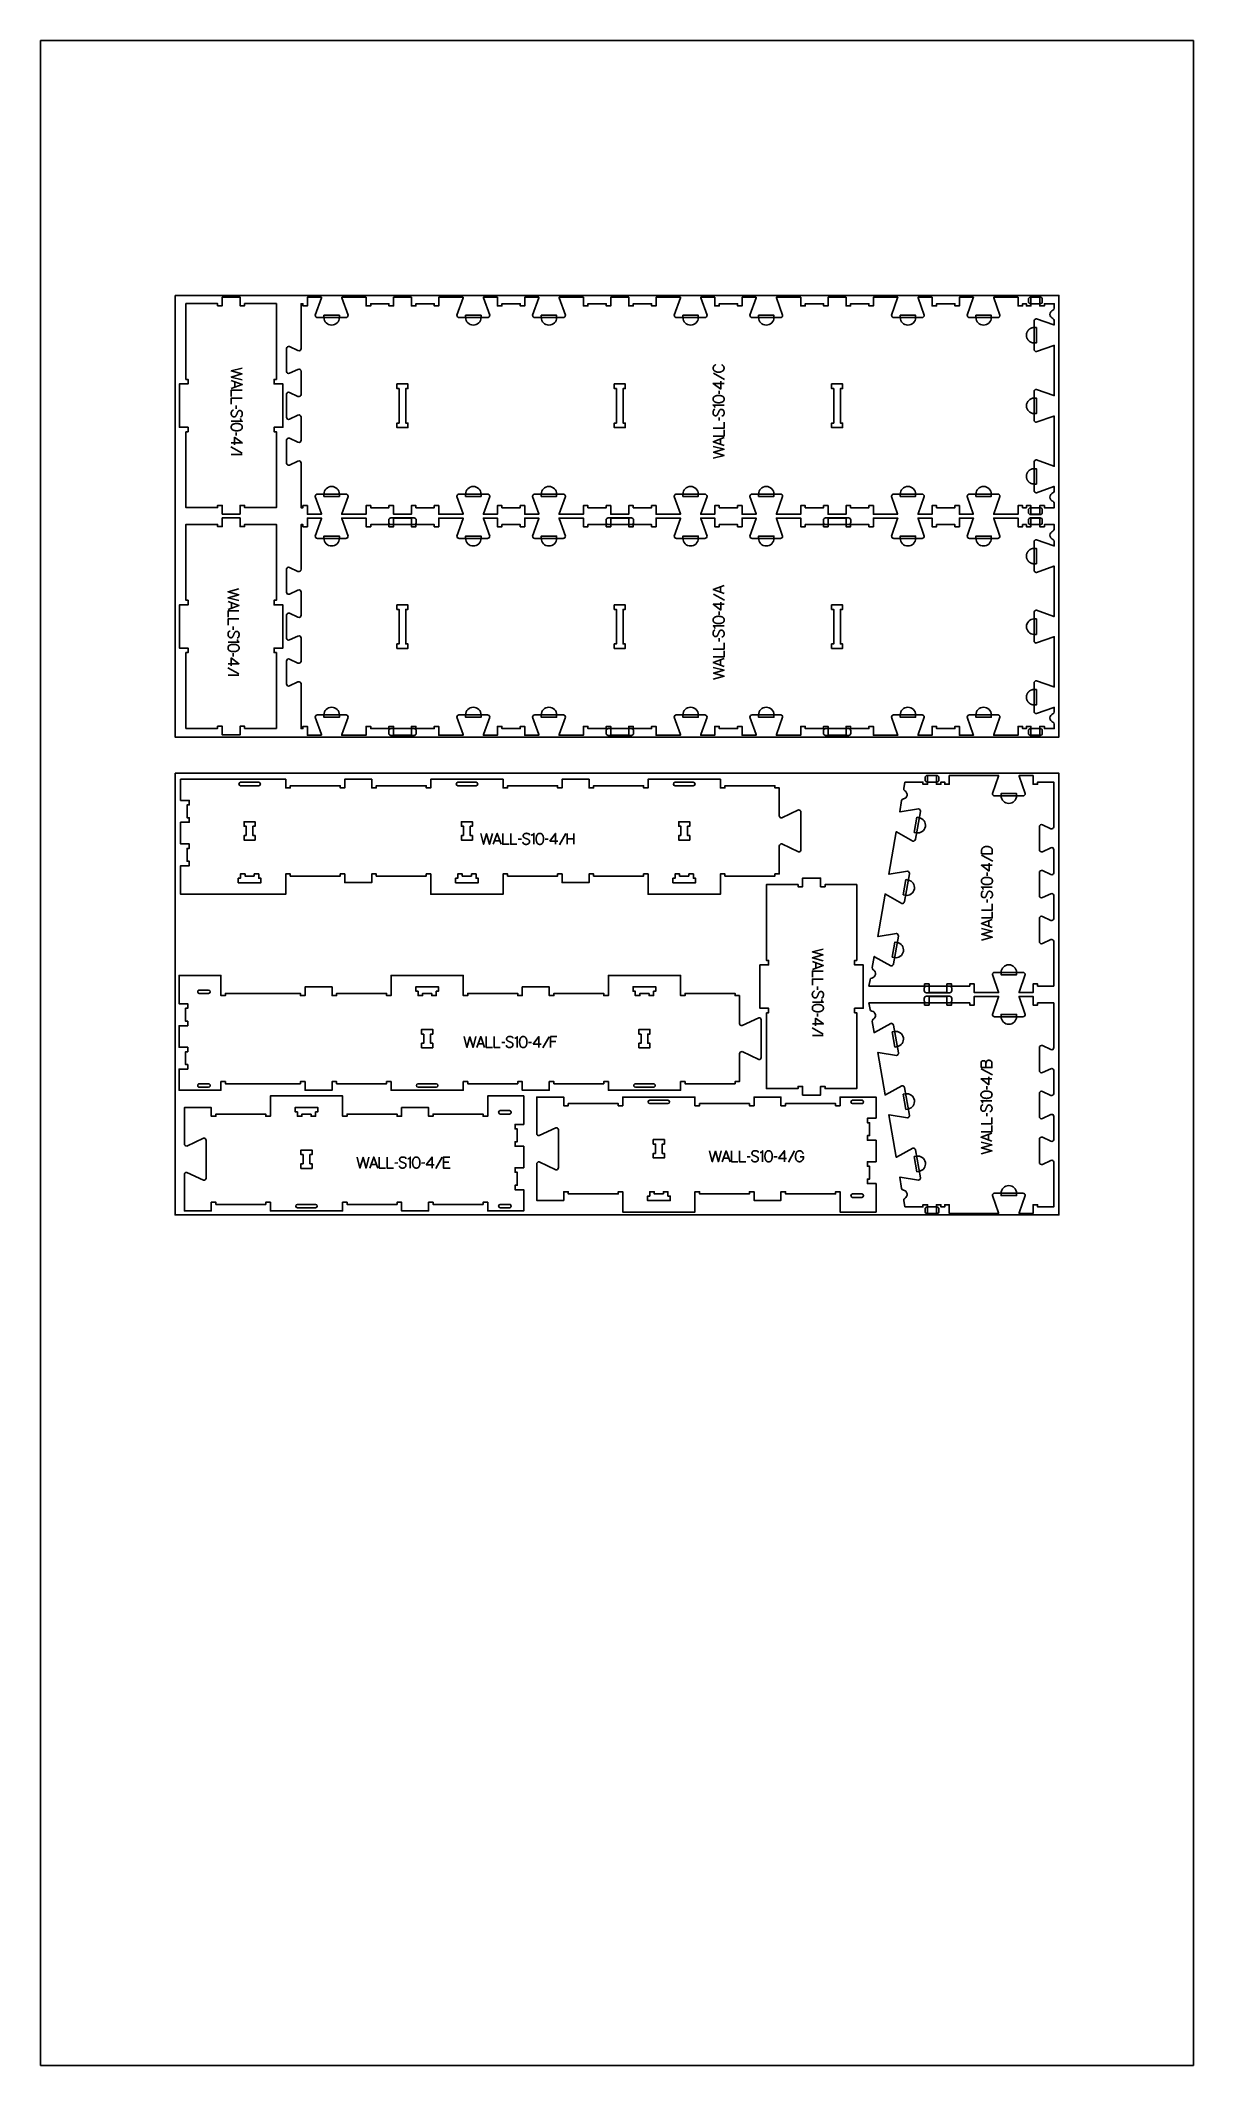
# Model space of a CAD drawing. Extents: x -10701 to -7518, y -10461 to -4867.
import ezdxf

# ---------------------------------------------------------------- set-up
doc = ezdxf.new("R2010")
doc.units = 0
for name, color, linetype in [('0_SHEET_SPRUCEPLY_2440X122', 1, 'CONTINUOUS'), ('1_ANYTOOL_1MMDEEP_LABELS_S', 2, 'CONTINUOUS'), ('3_ANYTOOL_CUTTHROUGH_INSID', 4, 'CONTINUOUS'), ('4_ANYTOOL_CUTTHROUGH_OUTSI', 5, 'CONTINUOUS'), ('5_ANYTOOL_HALF_MILL_9MM_IN', 3, 'CONTINUOUS'), ('DONOTCUT', 18, 'CONTINUOUS')]:
    doc.layers.add(name, color=color, linetype=linetype)

msp = doc.modelspace()

# ---------------------------------------------------------------- linework, layer by layer
at = {"layer": '0_SHEET_SPRUCEPLY_2440X122'}
for points in [[(-10329.7, -5571.2), (-10329.7, -6791.2), (-7889.7, -6791.2), (-7889.7, -5571.2)], [(-10329.7, -6891.2), (-10329.7, -8111.2), (-7889.7, -8111.2), (-7889.7, -6891.2)]]:
    msp.add_lwpolyline(points, close=True, dxfattribs=at)
at = {"layer": '1_ANYTOOL_1MMDEEP_LABELS_S'}
for points in [[(-10144.6, -5772.1), (-10174.6, -5779.8), (-10145.5, -5788.2), (-10174.6, -5796.7), (-10144.6, -5804.2)], [(-10174.6, -5806.8), (-10144.6, -5817.7), (-10174.6, -5828.7)], [(-10165.1, -5810.2), (-10165.1, -5825.2)], [(-8814.1, -5814.3), (-8844.2, -5814.2), (-8822.8, -5830.2)], [(-8836.6, -5762.4), (-8837, -5762.6), (-8837.4, -5762.8), (-8837.8, -5763), (-8838.2, -5763.1), (-8838.6, -5763.3), (-8838.9, -5763.6), (-8839.3, -5763.8), (-8839.6, -5764), (-8839.9, -5764.2), (-8840.3, -5764.5), (-8840.6, -5764.7), (-8840.9, -5765), (-8841.2, -5765.3), (-8841.5, -5765.6), (-8841.7, -5765.9), (-8842, -5766.2), (-8842.1, -5766.4), (-8842.3, -5766.5), (-8842.4, -5766.7), (-8842.5, -5766.8), (-8842.6, -5767), (-8842.7, -5767.2), (-8842.8, -5767.3), (-8842.9, -5767.5), (-8843, -5767.7), (-8843.1, -5767.9), (-8843.2, -5768), (-8843.3, -5768.2), (-8843.4, -5768.4), (-8843.5, -5768.6), (-8843.5, -5768.8), (-8843.6, -5769), (-8843.7, -5769.2), (-8843.7, -5769.4), (-8843.8, -5769.6), (-8843.8, -5769.8), (-8843.9, -5770), (-8843.9, -5770.2), (-8844, -5770.4), (-8844, -5770.6), (-8844, -5770.8), (-8844.1, -5771), (-8844.1, -5771.2), (-8844.1, -5771.4), (-8844.1, -5771.6), (-8844.1, -5771.9), (-8844.1, -5772.1), (-8844.1, -5772.3), (-8844.1, -5772.6), (-8844.1, -5773), (-8844.1, -5773.3), (-8844.1, -5773.6), (-8844, -5774), (-8844, -5774.3), (-8843.9, -5774.6), (-8843.8, -5774.9), (-8843.8, -5775.2), (-8843.7, -5775.5), (-8843.6, -5775.8), (-8843.5, -5776.1), (-8843.4, -5776.3), (-8843.3, -5776.5), (-8843.2, -5776.6), (-8843.2, -5776.8), (-8843.1, -5776.9), (-8843, -5777), (-8843, -5777.1), (-8842.9, -5777.3), (-8842.8, -5777.4), (-8842.7, -5777.5), (-8842.6, -5777.7), (-8842.6, -5777.8), (-8842.5, -5777.9), (-8842.4, -5778), (-8842.3, -5778.1), (-8842.1, -5778.4), (-8841.9, -5778.6), (-8841.7, -5778.8), (-8841.5, -5779.1), (-8841.3, -5779.3), (-8841, -5779.5), (-8840.8, -5779.7), (-8840.5, -5779.9), (-8840.3, -5780.1), (-8840, -5780.3), (-8839.7, -5780.5), (-8839.4, -5780.6), (-8838.8, -5781), (-8838.2, -5781.3), (-8837.6, -5781.6), (-8837, -5781.9), (-8836.4, -5782.1), (-8835.8, -5782.3), (-8835.2, -5782.6), (-8834.5, -5782.7), (-8833.9, -5782.9), (-8833.2, -5783), (-8832.5, -5783.2), (-8831.9, -5783.3), (-8831.2, -5783.3), (-8830.5, -5783.4), (-8829.8, -5783.4), (-8829.1, -5783.4), (-8828.4, -5783.4), (-8827.7, -5783.4), (-8827.1, -5783.3), (-8826.4, -5783.3), (-8825.7, -5783.2), (-8825, -5783), (-8824.4, -5782.9), (-8824.1, -5782.8), (-8823.7, -5782.7), (-8823.4, -5782.6), (-8823.1, -5782.5), (-8822.8, -5782.4), (-8822.5, -5782.3), (-8822.2, -5782.2), (-8821.8, -5782.1), (-8821.2, -5781.8), (-8820.6, -5781.6), (-8820, -5781.3), (-8819.4, -5780.9), (-8818.8, -5780.6), (-8818.5, -5780.4), (-8818.3, -5780.2), (-8818, -5780), (-8817.7, -5779.8), (-8817.5, -5779.6), (-8817.2, -5779.4), (-8817, -5779.2), (-8816.8, -5779), (-8816.6, -5778.8), (-8816.3, -5778.5), (-8816.1, -5778.3), (-8816.1, -5778.2), (-8816, -5778), (-8815.9, -5777.9), (-8815.8, -5777.8), (-8815.7, -5777.7), (-8815.6, -5777.5), (-8815.5, -5777.4), (-8815.5, -5777.3), (-8815.4, -5777.1), (-8815.3, -5777), (-8815.2, -5776.9), (-8815.2, -5776.7), (-8815, -5776.5), (-8814.9, -5776.2), (-8814.8, -5775.9), (-8814.7, -5775.6), (-8814.6, -5775.3), (-8814.5, -5775), (-8814.4, -5774.7), (-8814.4, -5774.3), (-8814.3, -5774), (-8814.2, -5773.7), (-8814.2, -5773.4), (-8814.2, -5773), (-8814.1, -5772.7), (-8814.1, -5772.3), (-8814.1, -5772), (-8814.1, -5771.6), (-8814.2, -5771.2), (-8814.2, -5771), (-8814.2, -5770.8), (-8814.2, -5770.7), (-8814.2, -5770.5), (-8814.3, -5770.3), (-8814.3, -5770.1), (-8814.3, -5769.9), (-8814.4, -5769.8), (-8814.4, -5769.6), (-8814.4, -5769.4), (-8814.5, -5769.3), (-8814.5, -5769.1), (-8814.6, -5768.9), (-8814.6, -5768.8), (-8814.7, -5768.6), (-8814.8, -5768.5), (-8814.8, -5768.3), (-8814.9, -5768.2), (-8815, -5768), (-8815, -5767.9), (-8815.1, -5767.7), (-8815.2, -5767.6), (-8815.3, -5767.4), (-8815.4, -5767.3), (-8815.5, -5767.1), (-8815.6, -5767), (-8815.7, -5766.9), (-8815.8, -5766.7), (-8816, -5766.5), (-8816.2, -5766.2), (-8816.4, -5765.9), (-8816.6, -5765.7), (-8816.9, -5765.5), (-8817.1, -5765.2), (-8817.4, -5765), (-8817.6, -5764.8), (-8817.9, -5764.5), (-8818.2, -5764.3), (-8818.4, -5764.1), (-8818.7, -5763.9), (-8819, -5763.7), (-8819.3, -5763.5), (-8819.6, -5763.3), (-8820, -5763.1)], [(-8843.7, -5786.1), (-8812.9, -5803.2)], [(-8822.8, -5830.2), (-8822.8, -5808.5)], [(-10144.6, -5833), (-10174.6, -5833), (-10174.6, -5850.1)], [(-10144.6, -5854.8), (-10174.6, -5854.8), (-10174.6, -5871.9)], [(-8828, -5834.5), (-8827.9, -5843.3)], [(-10149.2, -5906.8), (-10149, -5906.8), (-10148.9, -5906.8), (-10148.9, -5906.8), (-10148.8, -5906.8), (-10148.7, -5906.8), (-10148.6, -5906.8), (-10148.5, -5906.7), (-10148.4, -5906.7), (-10148.3, -5906.7), (-10148.2, -5906.7), (-10148.2, -5906.7), (-10148.1, -5906.7), (-10148, -5906.6), (-10147.9, -5906.6), (-10147.8, -5906.6), (-10147.8, -5906.6), (-10147.7, -5906.5), (-10147.6, -5906.5), (-10147.5, -5906.5), (-10147.5, -5906.4), (-10147.4, -5906.4), (-10147.3, -5906.4), (-10147.2, -5906.3), (-10147.2, -5906.3), (-10147.1, -5906.3), (-10147, -5906.2), (-10147, -5906.2), (-10146.9, -5906.1), (-10146.8, -5906.1), (-10146.8, -5906), (-10146.7, -5906), (-10146.7, -5905.9), (-10146.6, -5905.9), (-10146.5, -5905.8), (-10146.5, -5905.8), (-10146.4, -5905.7), (-10146.4, -5905.6), (-10146.3, -5905.6), (-10146.2, -5905.5), (-10146.2, -5905.4), (-10146.1, -5905.4), (-10146.1, -5905.3), (-10146, -5905.2), (-10146, -5905.2), (-10145.9, -5905.1), (-10145.9, -5905), (-10145.8, -5904.9), (-10145.8, -5904.9), (-10145.8, -5904.8), (-10145.7, -5904.7), (-10145.7, -5904.6), (-10145.6, -5904.5), (-10145.5, -5904.3), (-10145.4, -5904.1), (-10145.4, -5903.9), (-10145.3, -5903.7), (-10145.2, -5903.5), (-10145, -5902.7), (-10144.8, -5901.9), (-10144.7, -5901.1), (-10144.5, -5900.3), (-10144.5, -5900), (-10144.4, -5899.6), (-10144.4, -5899.2), (-10144.4, -5898.9), (-10144.3, -5898.5), (-10144.3, -5898.1), (-10144.3, -5897.8), (-10144.3, -5897.4), (-10144.3, -5897.2), (-10144.3, -5897), (-10144.3, -5896.8), (-10144.3, -5896.6), (-10144.3, -5896.4), (-10144.4, -5896.3), (-10144.4, -5896.1), (-10144.4, -5895.9), (-10144.4, -5895.7), (-10144.5, -5895.5), (-10144.5, -5895.3), (-10144.6, -5895.2), (-10144.6, -5895), (-10144.7, -5894.8), (-10144.7, -5894.6), (-10144.8, -5894.4), (-10144.8, -5894.3), (-10144.9, -5894.1), (-10144.9, -5893.9), (-10145, -5893.7), (-10145.1, -5893.6), (-10145.2, -5893.4), (-10145.2, -5893.2), (-10145.3, -5893.1), (-10145.4, -5892.9), (-10145.5, -5892.7), (-10145.6, -5892.6), (-10145.7, -5892.4), (-10145.8, -5892.3), (-10145.9, -5892.1), (-10146, -5891.9), (-10146.1, -5891.8), (-10146.2, -5891.6), (-10146.4, -5891.5), (-10146.5, -5891.3), (-10146.6, -5891.2), (-10146.7, -5891.1), (-10146.9, -5890.9), (-10147, -5890.8), (-10147.1, -5890.7), (-10147.3, -5890.6), (-10147.4, -5890.5), (-10147.6, -5890.4), (-10147.7, -5890.3), (-10147.9, -5890.2), (-10148, -5890.1), (-10148.2, -5890), (-10148.3, -5889.9), (-10148.5, -5889.9), (-10148.7, -5889.8), (-10148.8, -5889.7), (-10149, -5889.7), (-10149.2, -5889.6), (-10149.4, -5889.6), (-10149.5, -5889.5), (-10149.7, -5889.5), (-10149.9, -5889.4), (-10150.1, -5889.4), (-10150.3, -5889.4), (-10150.5, -5889.3), (-10150.7, -5889.3), (-10150.9, -5889.3), (-10151.1, -5889.3), (-10151.3, -5889.3), (-10151.5, -5889.3), (-10151.8, -5889.3), (-10152, -5889.3), (-10152.2, -5889.4), (-10152.4, -5889.4), (-10152.6, -5889.4), (-10152.8, -5889.4), (-10152.9, -5889.5), (-10153.1, -5889.5), (-10153.3, -5889.6), (-10153.5, -5889.6), (-10153.7, -5889.7), (-10153.8, -5889.7), (-10153.8, -5889.8), (-10153.9, -5889.8), (-10154, -5889.8), (-10154.1, -5889.9), (-10154.2, -5889.9), (-10154.3, -5890), (-10154.3, -5890), (-10154.4, -5890.1), (-10154.5, -5890.1), (-10154.6, -5890.2), (-10154.6, -5890.2), (-10154.7, -5890.3), (-10154.8, -5890.3), (-10154.9, -5890.4), (-10154.9, -5890.4), (-10155, -5890.5), (-10155.1, -5890.5), (-10155.1, -5890.6), (-10155.2, -5890.6), (-10155.3, -5890.7), (-10155.3, -5890.8), (-10155.4, -5890.8), (-10155.5, -5890.9), (-10155.6, -5891), (-10155.7, -5891.2), (-10155.8, -5891.3), (-10156, -5891.5), (-10156.1, -5891.6), (-10156.2, -5891.8), (-10156.3, -5892), (-10156.4, -5892.1), (-10156.8, -5892.9), (-10157.2, -5893.6), (-10157.5, -5894.3), (-10157.9, -5895.1), (-10158.2, -5895.9), (-10158.6, -5896.7), (-10158.9, -5897.5), (-10159.2, -5898.3), (-10159.5, -5899.1), (-10159.8, -5899.9), (-10160.2, -5900.7), (-10160.5, -5901.5), (-10160.9, -5902.2), (-10161.3, -5903), (-10161.7, -5903.7), (-10162.1, -5904.4), (-10162.2, -5904.5), (-10162.4, -5904.7), (-10162.5, -5904.8), (-10162.5, -5904.9), (-10162.6, -5905), (-10162.7, -5905.1), (-10162.7, -5905.1), (-10162.8, -5905.2), (-10162.8, -5905.3), (-10162.9, -5905.3), (-10163, -5905.4), (-10163, -5905.5), (-10163.1, -5905.5), (-10163.2, -5905.6), (-10163.3, -5905.6), (-10163.3, -5905.7), (-10163.4, -5905.7), (-10163.5, -5905.8), (-10163.5, -5905.9), (-10163.6, -5905.9), (-10163.7, -5906), (-10163.8, -5906), (-10163.9, -5906), (-10163.9, -5906.1), (-10164, -5906.1), (-10164.1, -5906.2), (-10164.2, -5906.2), (-10164.3, -5906.3), (-10164.3, -5906.3), (-10164.4, -5906.3), (-10164.5, -5906.4), (-10164.6, -5906.4), (-10164.7, -5906.4), (-10164.8, -5906.5), (-10164.9, -5906.5), (-10165, -5906.5), (-10165.1, -5906.6), (-10165.2, -5906.6), (-10165.4, -5906.6), (-10165.6, -5906.7), (-10165.8, -5906.7), (-10166, -5906.7), (-10166.2, -5906.8), (-10166.5, -5906.8), (-10166.7, -5906.8), (-10166.9, -5906.8), (-10167.1, -5906.8), (-10167.3, -5906.8), (-10167.6, -5906.8), (-10167.8, -5906.7), (-10168, -5906.7), (-10168.3, -5906.7), (-10168.5, -5906.6), (-10168.7, -5906.6), (-10168.9, -5906.5), (-10169.1, -5906.5), (-10169.3, -5906.4), (-10169.5, -5906.4), (-10169.7, -5906.3), (-10169.9, -5906.2), (-10170.1, -5906.2), (-10170.3, -5906.1), (-10170.5, -5906), (-10170.6, -5905.9), (-10170.8, -5905.8), (-10171, -5905.7), (-10171.2, -5905.6), (-10171.3, -5905.5), (-10171.5, -5905.4), (-10171.6, -5905.2), (-10171.8, -5905.1), (-10171.9, -5905), (-10172.1, -5904.9), (-10172.2, -5904.7), (-10172.4, -5904.6), (-10172.5, -5904.4), (-10172.6, -5904.3), (-10172.8, -5904.1), (-10172.9, -5903.9), (-10173, -5903.8), (-10173.1, -5903.6), (-10173.3, -5903.2), (-10173.6, -5902.9), (-10173.7, -5902.5), (-10173.9, -5902.1), (-10174.1, -5901.7), (-10174.2, -5901.4), (-10174.3, -5901.2), (-10174.4, -5901), (-10174.4, -5900.8), (-10174.5, -5900.6), (-10174.6, -5900.4), (-10174.6, -5900.2), (-10174.7, -5900), (-10174.7, -5899.8), (-10174.7, -5899.6), (-10174.8, -5899.4), (-10174.8, -5899.2), (-10174.9, -5899), (-10174.9, -5898.8), (-10174.9, -5898.6), (-10174.9, -5898.2), (-10175, -5897.8), (-10175, -5897.4), (-10175, -5897), (-10175, -5896.6), (-10174.9, -5896.2), (-10174.9, -5895.8), (-10174.9, -5895.4), (-10174.8, -5895), (-10174.7, -5894.6), (-10174.6, -5894.2), (-10174.5, -5893.8), (-10174.4, -5893.5), (-10174.3, -5893.1), (-10174.1, -5892.7), (-10174, -5892.4), (-10173.8, -5892), (-10173.6, -5891.7), (-10173.4, -5891.3), (-10173.3, -5891.2), (-10173.2, -5891), (-10173.1, -5890.8), (-10173, -5890.7), (-10172.9, -5890.5), (-10172.8, -5890.4), (-10172.7, -5890.3), (-10172.6, -5890.1), (-10172.4, -5890), (-10172.3, -5889.9), (-10172.2, -5889.8), (-10172, -5889.7), (-10172, -5889.6), (-10171.9, -5889.5), (-10171.8, -5889.5), (-10171.8, -5889.4), (-10171.7, -5889.4), (-10171.6, -5889.4), (-10171.6, -5889.3), (-10171.5, -5889.3), (-10171.4, -5889.2), (-10171.3, -5889.2), (-10171.3, -5889.1), (-10171.2, -5889.1), (-10171.1, -5889.1), (-10171, -5889), (-10171, -5889), (-10170.9, -5889), (-10170.8, -5888.9), (-10170.7, -5888.9), (-10170.6, -5888.9), (-10170.6, -5888.8), (-10170.4, -5888.8), (-10170.2, -5888.8), (-10170.1, -5888.7), (-10169.9, -5888.7), (-10169.7, -5888.6), (-10169.5, -5888.6), (-10169.3, -5888.6), (-10169.2, -5888.6), (-10169, -5888.6), (-10168.8, -5888.6)], [(-10174.6, -5918.7), (-10144.6, -5918.7), (-10144.8, -5918.6), (-10144.9, -5918.6), (-10145, -5918.6), (-10145.2, -5918.6), (-10145.3, -5918.5), (-10145.5, -5918.5), (-10145.6, -5918.4), (-10145.7, -5918.4), (-10145.9, -5918.3), (-10146, -5918.3), (-10146, -5918.3), (-10146.1, -5918.2), (-10146.2, -5918.2), (-10146.2, -5918.2), (-10146.3, -5918.1), (-10146.3, -5918.1), (-10146.4, -5918.1), (-10146.5, -5918), (-10146.5, -5918), (-10146.6, -5917.9), (-10146.6, -5917.9), (-10146.7, -5917.9), (-10146.7, -5917.8), (-10146.8, -5917.8), (-10146.8, -5917.7), (-10146.9, -5917.7), (-10146.9, -5917.6), (-10147, -5917.6), (-10147, -5917.6), (-10147.1, -5917.5), (-10147.1, -5917.5), (-10147.2, -5917.4), (-10147.3, -5917.3), (-10147.3, -5917.2), (-10147.4, -5917.1), (-10147.5, -5917), (-10147.6, -5916.8), (-10147.7, -5916.7), (-10147.7, -5916.6), (-10147.8, -5916.5), (-10147.9, -5916.3), (-10147.9, -5916.2), (-10148, -5916.1), (-10148.1, -5915.8), (-10148.2, -5915.5), (-10148.3, -5915.2), (-10148.4, -5914.9), (-10148.5, -5914.6), (-10148.6, -5914.4), (-10148.7, -5914.1), (-10148.7, -5913.8), (-10148.8, -5913.5), (-10148.8, -5913.3), (-10148.9, -5913), (-10148.9, -5912.7), (-10148.9, -5912.5), (-10149, -5912.2), (-10149, -5911.9), (-10149, -5911.7)], [(-10160.8, -5884.6), (-10160.8, -5875.8)], [(-8839.5, -5886.1), (-8839.7, -5886.1), (-8839.8, -5886.1), (-8839.9, -5886.1), (-8840, -5886.1), (-8840.1, -5886.2), (-8840.2, -5886.2), (-8840.3, -5886.2), (-8840.4, -5886.2), (-8840.4, -5886.2), (-8840.5, -5886.2), (-8840.6, -5886.2), (-8840.7, -5886.3), (-8840.8, -5886.3), (-8840.9, -5886.3), (-8840.9, -5886.3), (-8841, -5886.4), (-8841.1, -5886.4), (-8841.2, -5886.4), (-8841.2, -5886.4), (-8841.3, -5886.5), (-8841.4, -5886.5), (-8841.5, -5886.6), (-8841.5, -5886.6), (-8841.6, -5886.6), (-8841.7, -5886.7), (-8841.7, -5886.7), (-8841.8, -5886.8), (-8841.9, -5886.8), (-8841.9, -5886.8), (-8842, -5886.9), (-8842.1, -5886.9), (-8842.1, -5887), (-8842.2, -5887.1), (-8842.2, -5887.1), (-8842.3, -5887.2), (-8842.4, -5887.2), (-8842.4, -5887.3), (-8842.5, -5887.3), (-8842.5, -5887.4), (-8842.6, -5887.5), (-8842.6, -5887.5), (-8842.7, -5887.6), (-8842.7, -5887.7), (-8842.8, -5887.7), (-8842.8, -5887.8), (-8842.9, -5887.9), (-8842.9, -5888), (-8843, -5888.1), (-8843, -5888.1), (-8843.1, -5888.2), (-8843.1, -5888.3), (-8843.2, -5888.5), (-8843.3, -5888.6), (-8843.3, -5888.8), (-8843.4, -5889), (-8843.5, -5889.2), (-8843.5, -5889.4), (-8843.7, -5890.2), (-8843.9, -5891), (-8844.1, -5891.8), (-8844.2, -5892.6), (-8844.3, -5893), (-8844.3, -5893.3), (-8844.4, -5893.7), (-8844.4, -5894.1), (-8844.4, -5894.4), (-8844.5, -5894.8), (-8844.5, -5895.2), (-8844.5, -5895.5), (-8844.5, -5895.7), (-8844.5, -5895.9), (-8844.5, -5896.1), (-8844.4, -5896.3), (-8844.4, -5896.5), (-8844.4, -5896.7), (-8844.4, -5896.9), (-8844.4, -5897), (-8844.3, -5897.2), (-8844.3, -5897.4), (-8844.3, -5897.6), (-8844.2, -5897.8), (-8844.2, -5898), (-8844.1, -5898.1), (-8844.1, -5898.3), (-8844, -5898.5), (-8844, -5898.7), (-8843.9, -5898.8), (-8843.8, -5899), (-8843.8, -5899.2), (-8843.7, -5899.3), (-8843.6, -5899.5), (-8843.5, -5899.7), (-8843.4, -5899.8), (-8843.4, -5900), (-8843.3, -5900.2), (-8843.2, -5900.3), (-8843.1, -5900.5), (-8843, -5900.7), (-8842.9, -5900.8), (-8842.8, -5901), (-8842.6, -5901.1), (-8842.5, -5901.3), (-8842.4, -5901.4), (-8842.3, -5901.6), (-8842.2, -5901.7), (-8842, -5901.8), (-8841.9, -5902), (-8841.8, -5902.1), (-8841.6, -5902.2), (-8841.5, -5902.3), (-8841.4, -5902.4), (-8841.2, -5902.5), (-8841.1, -5902.6), (-8840.9, -5902.7), (-8840.8, -5902.8), (-8840.6, -5902.9), (-8840.4, -5903), (-8840.3, -5903.1), (-8840.1, -5903.1), (-8839.9, -5903.2), (-8839.8, -5903.3), (-8839.6, -5903.3), (-8839.4, -5903.4), (-8839.2, -5903.4), (-8839, -5903.5), (-8838.8, -5903.5), (-8838.7, -5903.5), (-8838.5, -5903.6), (-8838.3, -5903.6), (-8838.1, -5903.6), (-8837.9, -5903.6), (-8837.7, -5903.6), (-8837.4, -5903.6), (-8837.2, -5903.6), (-8837, -5903.6), (-8836.8, -5903.6), (-8836.6, -5903.6), (-8836.4, -5903.5), (-8836.2, -5903.5), (-8836, -5903.5), (-8835.8, -5903.4), (-8835.6, -5903.4), (-8835.5, -5903.3), (-8835.3, -5903.3), (-8835.1, -5903.2), (-8835, -5903.2), (-8834.9, -5903.1), (-8834.8, -5903.1), (-8834.8, -5903.1), (-8834.7, -5903), (-8834.6, -5903), (-8834.5, -5903), (-8834.4, -5902.9), (-8834.4, -5902.9), (-8834.3, -5902.8), (-8834.2, -5902.8), (-8834.1, -5902.7), (-8834.1, -5902.7), (-8834, -5902.6), (-8833.9, -5902.6), (-8833.8, -5902.5), (-8833.8, -5902.5), (-8833.7, -5902.4), (-8833.6, -5902.3), (-8833.6, -5902.3), (-8833.5, -5902.2), (-8833.4, -5902.2), (-8833.4, -5902.1), (-8833.3, -5902), (-8833.2, -5901.9), (-8833, -5901.7), (-8832.9, -5901.6), (-8832.8, -5901.4), (-8832.7, -5901.3), (-8832.6, -5901.1), (-8832.5, -5901), (-8832.4, -5900.8), (-8832, -5900.1), (-8831.6, -5899.3), (-8831.2, -5898.6), (-8830.9, -5897.8), (-8830.5, -5897), (-8830.2, -5896.3), (-8829.9, -5895.4), (-8829.6, -5894.6), (-8829.3, -5893.8), (-8828.9, -5893), (-8828.6, -5892.2), (-8828.2, -5891.4), (-8827.9, -5890.7), (-8827.5, -5890), (-8827.1, -5889.3), (-8826.6, -5888.6), (-8826.5, -5888.4), (-8826.4, -5888.2), (-8826.3, -5888.1), (-8826.2, -5888), (-8826.2, -5887.9), (-8826.1, -5887.9), (-8826.1, -5887.8), (-8826, -5887.7), (-8825.9, -5887.7), (-8825.9, -5887.6), (-8825.8, -5887.5), (-8825.7, -5887.5), (-8825.7, -5887.4), (-8825.6, -5887.3), (-8825.5, -5887.3), (-8825.4, -5887.2), (-8825.4, -5887.2), (-8825.3, -5887.1), (-8825.2, -5887.1), (-8825.1, -5887), (-8825.1, -5887), (-8825, -5886.9), (-8824.9, -5886.9), (-8824.8, -5886.8), (-8824.8, -5886.8), (-8824.7, -5886.7), (-8824.6, -5886.7), (-8824.5, -5886.7), (-8824.4, -5886.6), (-8824.3, -5886.6), (-8824.3, -5886.5), (-8824.2, -5886.5), (-8824.1, -5886.5), (-8824, -5886.5), (-8823.9, -5886.4), (-8823.8, -5886.4), (-8823.7, -5886.4), (-8823.5, -5886.3), (-8823.3, -5886.3), (-8823.1, -5886.2), (-8822.9, -5886.2), (-8822.7, -5886.2), (-8822.5, -5886.2), (-8822.3, -5886.2), (-8822.1, -5886.1), (-8821.9, -5886.1), (-8821.7, -5886.1), (-8821.4, -5886.2), (-8821.2, -5886.2), (-8821, -5886.2), (-8820.7, -5886.2), (-8820.5, -5886.3), (-8820.3, -5886.3), (-8820.1, -5886.3), (-8819.9, -5886.4), (-8819.7, -5886.4), (-8819.5, -5886.5), (-8819.3, -5886.5), (-8819.1, -5886.6), (-8818.9, -5886.7), (-8818.7, -5886.8), (-8818.5, -5886.8), (-8818.3, -5886.9), (-8818.1, -5887), (-8817.9, -5887.1), (-8817.8, -5887.2), (-8817.6, -5887.3), (-8817.4, -5887.4), (-8817.3, -5887.6), (-8817.1, -5887.7), (-8817, -5887.8), (-8816.8, -5887.9), (-8816.7, -5888.1), (-8816.5, -5888.2), (-8816.4, -5888.4), (-8816.3, -5888.5), (-8816.1, -5888.7), (-8816, -5888.8), (-8815.9, -5889), (-8815.8, -5889.2), (-8815.6, -5889.3), (-8815.4, -5889.7), (-8815.2, -5890.1), (-8815, -5890.4), (-8814.8, -5890.8), (-8814.7, -5891.2), (-8814.5, -5891.6), (-8814.5, -5891.8), (-8814.4, -5891.9), (-8814.3, -5892.1), (-8814.3, -5892.3), (-8814.2, -5892.5), (-8814.2, -5892.7), (-8814.1, -5892.9), (-8814.1, -5893.1), (-8814, -5893.3), (-8814, -5893.5), (-8813.9, -5893.7), (-8813.9, -5893.9), (-8813.9, -5894.1), (-8813.9, -5894.3), (-8813.8, -5894.7), (-8813.8, -5895.1), (-8813.8, -5895.5), (-8813.8, -5895.9), (-8813.8, -5896.4), (-8813.8, -5896.8), (-8813.9, -5897.2), (-8813.9, -5897.6), (-8814, -5897.9), (-8814.1, -5898.3), (-8814.1, -5898.7), (-8814.3, -5899.1), (-8814.4, -5899.5), (-8814.5, -5899.8), (-8814.6, -5900.2), (-8814.8, -5900.6), (-8815, -5900.9), (-8815.1, -5901.3), (-8815.3, -5901.6), (-8815.4, -5901.8), (-8815.5, -5901.9), (-8815.6, -5902.1), (-8815.7, -5902.2), (-8815.9, -5902.4), (-8816, -5902.5), (-8816.1, -5902.7), (-8816.2, -5902.8), (-8816.3, -5902.9), (-8816.5, -5903), (-8816.6, -5903.2), (-8816.7, -5903.3), (-8816.8, -5903.3), (-8816.9, -5903.4), (-8816.9, -5903.4), (-8817, -5903.5), (-8817.1, -5903.5), (-8817.1, -5903.6), (-8817.2, -5903.6), (-8817.3, -5903.7), (-8817.4, -5903.7), (-8817.4, -5903.7), (-8817.5, -5903.8), (-8817.6, -5903.8), (-8817.7, -5903.9), (-8817.7, -5903.9), (-8817.8, -5903.9), (-8817.9, -5904), (-8818, -5904), (-8818.1, -5904), (-8818.1, -5904), (-8818.2, -5904.1), (-8818.4, -5904.1), (-8818.5, -5904.2), (-8818.7, -5904.2), (-8818.9, -5904.2), (-8819.1, -5904.3), (-8819.3, -5904.3), (-8819.4, -5904.3), (-8819.6, -5904.3), (-8819.8, -5904.3), (-8820, -5904.3)], [(-8814.1, -5874.3), (-8844.2, -5874.3), (-8844, -5874.3), (-8843.9, -5874.3), (-8843.7, -5874.3), (-8843.6, -5874.4), (-8843.4, -5874.4), (-8843.3, -5874.4), (-8843.2, -5874.5), (-8843, -5874.5), (-8842.9, -5874.6), (-8842.8, -5874.6), (-8842.7, -5874.7), (-8842.7, -5874.7), (-8842.6, -5874.7), (-8842.5, -5874.8), (-8842.5, -5874.8), (-8842.4, -5874.8), (-8842.4, -5874.9), (-8842.3, -5874.9), (-8842.3, -5874.9), (-8842.2, -5875), (-8842.2, -5875), (-8842.1, -5875.1), (-8842, -5875.1), (-8842, -5875.1), (-8841.9, -5875.2), (-8841.9, -5875.2), (-8841.8, -5875.3), (-8841.8, -5875.3), (-8841.7, -5875.4), (-8841.7, -5875.4), (-8841.6, -5875.5), (-8841.6, -5875.5), (-8841.5, -5875.6), (-8841.4, -5875.7), (-8841.3, -5875.8), (-8841.3, -5876), (-8841.2, -5876.1), (-8841.1, -5876.2), (-8841, -5876.3), (-8841, -5876.5), (-8840.9, -5876.6), (-8840.8, -5876.7), (-8840.8, -5876.9), (-8840.6, -5877.2), (-8840.5, -5877.4), (-8840.4, -5877.7), (-8840.3, -5878), (-8840.3, -5878.3), (-8840.2, -5878.6), (-8840.1, -5878.8), (-8840, -5879.1), (-8840, -5879.4), (-8839.9, -5879.7), (-8839.9, -5879.9), (-8839.9, -5880.2), (-8839.8, -5880.5), (-8839.8, -5880.7), (-8839.8, -5881), (-8839.8, -5881.2)], [(-8844.1, -5938.1), (-8814.1, -5938.1), (-8814.1, -5921)], [(-8828, -5908.4), (-8827.9, -5917.2)], [(-10174.6, -5978.7), (-10144.6, -5978.7), (-10166, -5962.7)], [(-10166, -5962.7), (-10166, -5984.5)], [(-10160.8, -5958.4), (-10160.8, -5949.6)], [(-8844.1, -5959.9), (-8814.1, -5959.9), (-8814.1, -5942.8)], [(-8814.1, -5986.2), (-8844.1, -5975.3), (-8814.1, -5964.2)], [(-8823.7, -5982.7), (-8823.7, -5967.8)], [(-10145.1, -6006.9), (-10175.9, -5989.7)], [(-10144.6, -6010.4), (-10174.6, -6010.4)], [(-8844.1, -6020.9), (-8814.1, -6013.2), (-8843.2, -6004.7), (-8814.1, -5996.2), (-8844.1, -5988.7)], [(-8814.1, -6394.4), (-8844.1, -6383.5), (-8814.1, -6372.4)], [(-8823.7, -6390.9), (-8823.7, -6376)], [(-10153.4, -6382.1), (-10183.4, -6389.8), (-10154.3, -6398.2), (-10183.4, -6406.7), (-10153.4, -6414.2)], [(-10183.4, -6416.8), (-10153.4, -6427.7), (-10183.4, -6438.7)], [(-10173.8, -6420.2), (-10173.8, -6435.2)], [(-8814.1, -6424.3), (-8844.1, -6424.2), (-8822.8, -6440.3)], [(-8843.6, -6396.1), (-8812.9, -6413.3)], [(-8822.8, -6440.3), (-8822.8, -6418.5)], [(-10153.4, -6443), (-10183.4, -6443), (-10183.4, -6460.1)], [(-10153.4, -6464.8), (-10183.4, -6464.8), (-10183.4, -6481.9)], [(-10169.5, -6494.6), (-10169.6, -6485.8)], [(-8814.1, -6484.3), (-8844.1, -6484.3), (-8844, -6484.3), (-8843.8, -6484.3), (-8843.7, -6484.4), (-8843.6, -6484.4), (-8843.4, -6484.4), (-8843.3, -6484.5), (-8843.2, -6484.5), (-8843, -6484.6), (-8842.9, -6484.6), (-8842.8, -6484.7), (-8842.7, -6484.7), (-8842.6, -6484.7), (-8842.6, -6484.8), (-8842.5, -6484.8), (-8842.5, -6484.8), (-8842.4, -6484.9), (-8842.4, -6484.9), (-8842.3, -6484.9), (-8842.2, -6485), (-8842.2, -6485), (-8842.1, -6485), (-8842.1, -6485.1), (-8842, -6485.1), (-8842, -6485.2), (-8841.9, -6485.2), (-8841.9, -6485.3), (-8841.8, -6485.3), (-8841.8, -6485.3), (-8841.7, -6485.4), (-8841.7, -6485.4), (-8841.6, -6485.5), (-8841.6, -6485.5), (-8841.5, -6485.6), (-8841.4, -6485.8), (-8841.3, -6485.9), (-8841.2, -6486), (-8841.2, -6486.1), (-8841.1, -6486.2), (-8841, -6486.3), (-8840.9, -6486.5), (-8840.9, -6486.6), (-8840.8, -6486.8), (-8840.7, -6486.9), (-8840.6, -6487.2), (-8840.5, -6487.5), (-8840.4, -6487.8), (-8840.3, -6488), (-8840.2, -6488.3), (-8840.2, -6488.6), (-8840.1, -6488.9), (-8840, -6489.1), (-8840, -6489.4), (-8839.9, -6489.7), (-8839.9, -6490), (-8839.8, -6490.2), (-8839.8, -6490.5), (-8839.8, -6490.7), (-8839.8, -6491), (-8839.8, -6491.3)], [(-8828, -6444.5), (-8827.9, -6453.3)], [(-10158, -6516.8), (-10157.8, -6516.8), (-10157.7, -6516.8), (-10157.6, -6516.8), (-10157.5, -6516.8), (-10157.4, -6516.8), (-10157.3, -6516.8), (-10157.3, -6516.7), (-10157.2, -6516.7), (-10157.1, -6516.7), (-10157, -6516.7), (-10156.9, -6516.7), (-10156.8, -6516.7), (-10156.7, -6516.6), (-10156.7, -6516.6), (-10156.6, -6516.6), (-10156.5, -6516.6), (-10156.4, -6516.5), (-10156.4, -6516.5), (-10156.3, -6516.5), (-10156.2, -6516.4), (-10156.1, -6516.4), (-10156.1, -6516.4), (-10156, -6516.3), (-10155.9, -6516.3), (-10155.9, -6516.3), (-10155.8, -6516.2), (-10155.7, -6516.2), (-10155.7, -6516.1), (-10155.6, -6516.1), (-10155.5, -6516), (-10155.5, -6516), (-10155.4, -6515.9), (-10155.3, -6515.9), (-10155.3, -6515.8), (-10155.2, -6515.8), (-10155.2, -6515.7), (-10155.1, -6515.6), (-10155.1, -6515.6), (-10155, -6515.5), (-10154.9, -6515.4), (-10154.9, -6515.4), (-10154.8, -6515.3), (-10154.8, -6515.2), (-10154.7, -6515.2), (-10154.7, -6515.1), (-10154.6, -6515), (-10154.6, -6514.9), (-10154.6, -6514.9), (-10154.5, -6514.8), (-10154.5, -6514.7), (-10154.4, -6514.6), (-10154.3, -6514.5), (-10154.3, -6514.3), (-10154.2, -6514.1), (-10154.1, -6513.9), (-10154.1, -6513.7), (-10154, -6513.5), (-10153.8, -6512.7), (-10153.6, -6511.9), (-10153.4, -6511.1), (-10153.3, -6510.3), (-10153.2, -6510), (-10153.2, -6509.6), (-10153.1, -6509.2), (-10153.1, -6508.9), (-10153.1, -6508.5), (-10153.1, -6508.1), (-10153.1, -6507.8), (-10153.1, -6507.4), (-10153.1, -6507.2), (-10153.1, -6507), (-10153.1, -6506.8), (-10153.1, -6506.6), (-10153.1, -6506.4), (-10153.1, -6506.3), (-10153.1, -6506.1), (-10153.2, -6505.9), (-10153.2, -6505.7), (-10153.2, -6505.5), (-10153.3, -6505.3), (-10153.3, -6505.2), (-10153.4, -6505), (-10153.4, -6504.8), (-10153.5, -6504.6), (-10153.5, -6504.4), (-10153.6, -6504.3), (-10153.6, -6504.1), (-10153.7, -6503.9), (-10153.8, -6503.7), (-10153.8, -6503.6), (-10153.9, -6503.4), (-10154, -6503.2), (-10154.1, -6503.1), (-10154.2, -6502.9), (-10154.3, -6502.7), (-10154.3, -6502.6), (-10154.4, -6502.4), (-10154.5, -6502.3), (-10154.7, -6502.1), (-10154.8, -6501.9), (-10154.9, -6501.8), (-10155, -6501.6), (-10155.1, -6501.5), (-10155.2, -6501.3), (-10155.4, -6501.2), (-10155.5, -6501.1), (-10155.6, -6500.9), (-10155.7, -6500.8), (-10155.9, -6500.7), (-10156, -6500.6), (-10156.2, -6500.5), (-10156.3, -6500.4), (-10156.5, -6500.3), (-10156.6, -6500.2), (-10156.8, -6500.1), (-10156.9, -6500), (-10157.1, -6499.9), (-10157.2, -6499.9), (-10157.4, -6499.8), (-10157.6, -6499.7), (-10157.8, -6499.7), (-10157.9, -6499.6), (-10158.1, -6499.6), (-10158.3, -6499.5), (-10158.5, -6499.5), (-10158.7, -6499.4), (-10158.9, -6499.4), (-10159.1, -6499.4), (-10159.3, -6499.3), (-10159.5, -6499.3), (-10159.7, -6499.3), (-10159.9, -6499.3), (-10160.1, -6499.3), (-10160.3, -6499.3), (-10160.5, -6499.3), (-10160.7, -6499.3), (-10160.9, -6499.4), (-10161.1, -6499.4), (-10161.3, -6499.4), (-10161.5, -6499.4), (-10161.7, -6499.5), (-10161.9, -6499.5), (-10162.1, -6499.6), (-10162.2, -6499.6), (-10162.4, -6499.7), (-10162.5, -6499.7), (-10162.6, -6499.8), (-10162.7, -6499.8), (-10162.8, -6499.8), (-10162.8, -6499.9), (-10162.9, -6499.9), (-10163, -6500), (-10163.1, -6500), (-10163.2, -6500.1), (-10163.2, -6500.1), (-10163.3, -6500.2), (-10163.4, -6500.2), (-10163.5, -6500.3), (-10163.5, -6500.3), (-10163.6, -6500.4), (-10163.7, -6500.4), (-10163.8, -6500.5), (-10163.8, -6500.5), (-10163.9, -6500.6), (-10164, -6500.6), (-10164, -6500.7), (-10164.1, -6500.8), (-10164.2, -6500.8), (-10164.2, -6500.9), (-10164.4, -6501), (-10164.5, -6501.2), (-10164.6, -6501.3), (-10164.7, -6501.5), (-10164.8, -6501.6), (-10164.9, -6501.8), (-10165, -6502), (-10165.1, -6502.1), (-10165.5, -6502.9), (-10165.9, -6503.6), (-10166.3, -6504.3), (-10166.6, -6505.1), (-10167, -6505.9), (-10167.3, -6506.7), (-10167.6, -6507.5), (-10167.9, -6508.3), (-10168.3, -6509.1), (-10168.6, -6509.9), (-10168.9, -6510.7), (-10169.3, -6511.5), (-10169.7, -6512.2), (-10170.1, -6513), (-10170.5, -6513.7), (-10170.9, -6514.4), (-10171, -6514.5), (-10171.1, -6514.7), (-10171.2, -6514.8), (-10171.3, -6514.9), (-10171.3, -6515), (-10171.4, -6515.1), (-10171.5, -6515.1), (-10171.5, -6515.2), (-10171.6, -6515.3), (-10171.7, -6515.3), (-10171.7, -6515.4), (-10171.8, -6515.5), (-10171.9, -6515.5), (-10171.9, -6515.6), (-10172, -6515.6), (-10172.1, -6515.7), (-10172.1, -6515.7), (-10172.2, -6515.8), (-10172.3, -6515.9), (-10172.4, -6515.9), (-10172.4, -6516), (-10172.5, -6516), (-10172.6, -6516), (-10172.7, -6516.1), (-10172.8, -6516.1), (-10172.8, -6516.2), (-10172.9, -6516.2), (-10173, -6516.3), (-10173.1, -6516.3), (-10173.2, -6516.3), (-10173.3, -6516.4), (-10173.4, -6516.4), (-10173.4, -6516.4), (-10173.5, -6516.5), (-10173.6, -6516.5), (-10173.7, -6516.5), (-10173.8, -6516.6), (-10174, -6516.6), (-10174.2, -6516.6), (-10174.4, -6516.7), (-10174.6, -6516.7), (-10174.8, -6516.7), (-10175, -6516.8), (-10175.2, -6516.8), (-10175.4, -6516.8), (-10175.6, -6516.8), (-10175.9, -6516.8), (-10176.1, -6516.8), (-10176.3, -6516.8), (-10176.6, -6516.7), (-10176.8, -6516.7), (-10177, -6516.7), (-10177.2, -6516.6), (-10177.4, -6516.6), (-10177.7, -6516.5), (-10177.9, -6516.5), (-10178.1, -6516.4), (-10178.3, -6516.4), (-10178.5, -6516.3), (-10178.7, -6516.2), (-10178.9, -6516.2), (-10179, -6516.1), (-10179.2, -6516), (-10179.4, -6515.9), (-10179.6, -6515.8), (-10179.7, -6515.7), (-10179.9, -6515.6), (-10180.1, -6515.5), (-10180.2, -6515.4), (-10180.4, -6515.2), (-10180.5, -6515.1), (-10180.7, -6515), (-10180.8, -6514.9), (-10181, -6514.7), (-10181.1, -6514.6), (-10181.3, -6514.4), (-10181.4, -6514.3), (-10181.5, -6514.1), (-10181.6, -6513.9), (-10181.8, -6513.8), (-10181.9, -6513.6), (-10182.1, -6513.2), (-10182.3, -6512.9), (-10182.5, -6512.5), (-10182.7, -6512.1), (-10182.8, -6511.7), (-10183, -6511.4), (-10183.1, -6511.2), (-10183.1, -6511), (-10183.2, -6510.8), (-10183.2, -6510.6), (-10183.3, -6510.4), (-10183.4, -6510.2), (-10183.4, -6510), (-10183.5, -6509.8), (-10183.5, -6509.6), (-10183.5, -6509.4), (-10183.6, -6509.2), (-10183.6, -6509), (-10183.6, -6508.8), (-10183.7, -6508.6), (-10183.7, -6508.2), (-10183.7, -6507.8), (-10183.7, -6507.4), (-10183.7, -6507), (-10183.7, -6506.6), (-10183.7, -6506.2), (-10183.7, -6505.8), (-10183.6, -6505.4), (-10183.5, -6505), (-10183.5, -6504.6), (-10183.4, -6504.2), (-10183.3, -6503.8), (-10183.2, -6503.5), (-10183, -6503.1), (-10182.9, -6502.7), (-10182.7, -6502.4), (-10182.6, -6502), (-10182.4, -6501.7), (-10182.2, -6501.3), (-10182.1, -6501.2), (-10182, -6501), (-10181.9, -6500.8), (-10181.8, -6500.7), (-10181.7, -6500.5), (-10181.5, -6500.4), (-10181.4, -6500.3), (-10181.3, -6500.1), (-10181.2, -6500), (-10181.1, -6499.9), (-10180.9, -6499.8), (-10180.8, -6499.7), (-10180.7, -6499.6), (-10180.7, -6499.5), (-10180.6, -6499.5), (-10180.5, -6499.4), (-10180.4, -6499.4), (-10180.4, -6499.4), (-10180.3, -6499.3), (-10180.2, -6499.3), (-10180.2, -6499.2), (-10180.1, -6499.2), (-10180, -6499.1), (-10179.9, -6499.1), (-10179.9, -6499.1), (-10179.8, -6499), (-10179.7, -6499), (-10179.6, -6499), (-10179.5, -6498.9), (-10179.5, -6498.9), (-10179.4, -6498.9), (-10179.3, -6498.8), (-10179.1, -6498.8), (-10179, -6498.8), (-10178.8, -6498.7), (-10178.6, -6498.7), (-10178.5, -6498.6), (-10178.3, -6498.6), (-10178.1, -6498.6), (-10177.9, -6498.6), (-10177.7, -6498.6), (-10177.5, -6498.6)], [(-10183.4, -6528.7), (-10153.4, -6528.7), (-10153.5, -6528.6), (-10153.7, -6528.6), (-10153.8, -6528.6), (-10153.9, -6528.6), (-10154.1, -6528.5), (-10154.2, -6528.5), (-10154.3, -6528.4), (-10154.5, -6528.4), (-10154.6, -6528.3), (-10154.7, -6528.3), (-10154.8, -6528.3), (-10154.9, -6528.2), (-10154.9, -6528.2), (-10155, -6528.2), (-10155, -6528.1), (-10155.1, -6528.1), (-10155.1, -6528.1), (-10155.2, -6528), (-10155.3, -6528), (-10155.3, -6527.9), (-10155.4, -6527.9), (-10155.4, -6527.9), (-10155.5, -6527.8), (-10155.5, -6527.8), (-10155.6, -6527.7), (-10155.6, -6527.7), (-10155.7, -6527.6), (-10155.7, -6527.6), (-10155.8, -6527.6), (-10155.8, -6527.5), (-10155.9, -6527.5), (-10155.9, -6527.4), (-10156, -6527.3), (-10156.1, -6527.2), (-10156.2, -6527.1), (-10156.3, -6527), (-10156.3, -6526.8), (-10156.4, -6526.7), (-10156.5, -6526.6), (-10156.6, -6526.5), (-10156.6, -6526.3), (-10156.7, -6526.2), (-10156.8, -6526.1), (-10156.9, -6525.8), (-10157, -6525.5), (-10157.1, -6525.2), (-10157.2, -6524.9), (-10157.3, -6524.6), (-10157.3, -6524.4), (-10157.4, -6524.1), (-10157.5, -6523.8), (-10157.5, -6523.5), (-10157.6, -6523.3), (-10157.6, -6523), (-10157.7, -6522.7), (-10157.7, -6522.5), (-10157.7, -6522.2), (-10157.7, -6521.9), (-10157.7, -6521.7)], [(-8839.5, -6496.1), (-8839.7, -6496.2), (-8839.8, -6496.2), (-8839.9, -6496.2), (-8840, -6496.2), (-8840.1, -6496.2), (-8840.2, -6496.2), (-8840.2, -6496.2), (-8840.3, -6496.2), (-8840.4, -6496.2), (-8840.5, -6496.2), (-8840.6, -6496.3), (-8840.7, -6496.3), (-8840.8, -6496.3), (-8840.8, -6496.3), (-8840.9, -6496.4), (-8841, -6496.4), (-8841.1, -6496.4), (-8841.1, -6496.4), (-8841.2, -6496.5), (-8841.3, -6496.5), (-8841.4, -6496.5), (-8841.4, -6496.6), (-8841.5, -6496.6), (-8841.6, -6496.7), (-8841.6, -6496.7), (-8841.7, -6496.7), (-8841.8, -6496.8), (-8841.8, -6496.8), (-8841.9, -6496.9), (-8842, -6496.9), (-8842, -6497), (-8842.1, -6497), (-8842.2, -6497.1), (-8842.2, -6497.1), (-8842.3, -6497.2), (-8842.3, -6497.2), (-8842.4, -6497.3), (-8842.4, -6497.4), (-8842.5, -6497.4), (-8842.6, -6497.5), (-8842.6, -6497.6), (-8842.7, -6497.6), (-8842.7, -6497.7), (-8842.8, -6497.8), (-8842.8, -6497.8), (-8842.9, -6497.9), (-8842.9, -6498), (-8842.9, -6498.1), (-8843, -6498.2), (-8843, -6498.2), (-8843.1, -6498.3), (-8843.2, -6498.5), (-8843.2, -6498.7), (-8843.3, -6498.8), (-8843.4, -6499), (-8843.4, -6499.2), (-8843.5, -6499.4), (-8843.7, -6500.2), (-8843.9, -6501), (-8844.1, -6501.8), (-8844.2, -6502.6), (-8844.3, -6503), (-8844.3, -6503.4), (-8844.4, -6503.7), (-8844.4, -6504.1), (-8844.4, -6504.5), (-8844.4, -6504.8), (-8844.4, -6505.2), (-8844.4, -6505.5), (-8844.4, -6505.7), (-8844.4, -6505.9), (-8844.4, -6506.1), (-8844.4, -6506.3), (-8844.4, -6506.5), (-8844.4, -6506.7), (-8844.4, -6506.9), (-8844.3, -6507.1), (-8844.3, -6507.2), (-8844.3, -6507.4), (-8844.2, -6507.6), (-8844.2, -6507.8), (-8844.1, -6508), (-8844.1, -6508.2), (-8844, -6508.3), (-8844, -6508.5), (-8843.9, -6508.7), (-8843.9, -6508.9), (-8843.8, -6509), (-8843.7, -6509.2), (-8843.7, -6509.4), (-8843.6, -6509.5), (-8843.5, -6509.7), (-8843.4, -6509.9), (-8843.3, -6510), (-8843.2, -6510.2), (-8843.2, -6510.4), (-8843.1, -6510.5), (-8843, -6510.7), (-8842.8, -6510.8), (-8842.7, -6511), (-8842.6, -6511.1), (-8842.5, -6511.3), (-8842.4, -6511.5), (-8842.3, -6511.6), (-8842.1, -6511.7), (-8842, -6511.9), (-8841.9, -6512), (-8841.8, -6512.1), (-8841.6, -6512.2), (-8841.5, -6512.4), (-8841.3, -6512.5), (-8841.2, -6512.6), (-8841, -6512.7), (-8840.9, -6512.8), (-8840.7, -6512.8), (-8840.6, -6512.9), (-8840.4, -6513), (-8840.3, -6513.1), (-8840.1, -6513.2), (-8839.9, -6513.2), (-8839.7, -6513.3), (-8839.6, -6513.3), (-8839.4, -6513.4), (-8839.2, -6513.4), (-8839, -6513.5), (-8838.8, -6513.5), (-8838.6, -6513.5), (-8838.4, -6513.6), (-8838.2, -6513.6), (-8838, -6513.6), (-8837.8, -6513.6), (-8837.6, -6513.6), (-8837.4, -6513.6), (-8837.2, -6513.6), (-8837, -6513.6), (-8836.8, -6513.6), (-8836.6, -6513.6), (-8836.4, -6513.6), (-8836.2, -6513.5), (-8836, -6513.5), (-8835.8, -6513.5), (-8835.6, -6513.4), (-8835.4, -6513.4), (-8835.3, -6513.3), (-8835.1, -6513.2), (-8835, -6513.2), (-8834.9, -6513.2), (-8834.8, -6513.1), (-8834.7, -6513.1), (-8834.7, -6513.1), (-8834.6, -6513), (-8834.5, -6513), (-8834.4, -6512.9), (-8834.3, -6512.9), (-8834.3, -6512.8), (-8834.2, -6512.8), (-8834.1, -6512.7), (-8834, -6512.7), (-8834, -6512.6), (-8833.9, -6512.6), (-8833.8, -6512.5), (-8833.7, -6512.5), (-8833.7, -6512.4), (-8833.6, -6512.4), (-8833.5, -6512.3), (-8833.5, -6512.2), (-8833.4, -6512.2), (-8833.3, -6512.1), (-8833.3, -6512), (-8833.1, -6511.9), (-8833, -6511.8), (-8832.9, -6511.6), (-8832.8, -6511.5), (-8832.7, -6511.3), (-8832.6, -6511.1), (-8832.5, -6511), (-8832.4, -6510.8), (-8832, -6510.1), (-8831.6, -6509.4), (-8831.2, -6508.6), (-8830.9, -6507.8), (-8830.5, -6507.1), (-8830.2, -6506.3), (-8829.9, -6505.5), (-8829.6, -6504.6), (-8829.2, -6503.8), (-8828.9, -6503), (-8828.6, -6502.2), (-8828.2, -6501.5), (-8827.8, -6500.7), (-8827.4, -6500), (-8827, -6499.3), (-8826.6, -6498.6), (-8826.5, -6498.4), (-8826.4, -6498.3), (-8826.3, -6498.1), (-8826.2, -6498), (-8826.2, -6498), (-8826.1, -6497.9), (-8826, -6497.8), (-8826, -6497.8), (-8825.9, -6497.7), (-8825.8, -6497.6), (-8825.8, -6497.6), (-8825.7, -6497.5), (-8825.6, -6497.4), (-8825.6, -6497.4), (-8825.5, -6497.3), (-8825.4, -6497.3), (-8825.4, -6497.2), (-8825.3, -6497.1), (-8825.2, -6497.1), (-8825.1, -6497), (-8825.1, -6497), (-8825, -6496.9), (-8824.9, -6496.9), (-8824.8, -6496.8), (-8824.7, -6496.8), (-8824.7, -6496.8), (-8824.6, -6496.7), (-8824.5, -6496.7), (-8824.4, -6496.6), (-8824.3, -6496.6), (-8824.2, -6496.6), (-8824.1, -6496.5), (-8824.1, -6496.5), (-8824, -6496.5), (-8823.9, -6496.4), (-8823.8, -6496.4), (-8823.7, -6496.4), (-8823.5, -6496.3), (-8823.3, -6496.3), (-8823.1, -6496.3), (-8822.9, -6496.2), (-8822.7, -6496.2), (-8822.5, -6496.2), (-8822.3, -6496.2), (-8822.1, -6496.2), (-8821.9, -6496.2), (-8821.6, -6496.2), (-8821.4, -6496.2), (-8821.2, -6496.2), (-8820.9, -6496.2), (-8820.7, -6496.2), (-8820.5, -6496.3), (-8820.3, -6496.3), (-8820.1, -6496.3), (-8819.8, -6496.4), (-8819.6, -6496.4), (-8819.4, -6496.5), (-8819.2, -6496.6), (-8819, -6496.6), (-8818.8, -6496.7), (-8818.6, -6496.8), (-8818.5, -6496.9), (-8818.3, -6496.9), (-8818.1, -6497), (-8817.9, -6497.1), (-8817.8, -6497.2), (-8817.6, -6497.3), (-8817.4, -6497.5), (-8817.3, -6497.6), (-8817.1, -6497.7), (-8817, -6497.8), (-8816.8, -6498), (-8816.7, -6498.1), (-8816.5, -6498.2), (-8816.4, -6498.4), (-8816.2, -6498.5), (-8816.1, -6498.7), (-8816, -6498.8), (-8815.9, -6499), (-8815.7, -6499.2), (-8815.6, -6499.4), (-8815.4, -6499.7), (-8815.2, -6500.1), (-8815, -6500.5), (-8814.8, -6500.8), (-8814.7, -6501.2), (-8814.5, -6501.6), (-8814.4, -6501.8), (-8814.4, -6502), (-8814.3, -6502.2), (-8814.3, -6502.3), (-8814.2, -6502.5), (-8814.1, -6502.7), (-8814.1, -6502.9), (-8814, -6503.1), (-8814, -6503.3), (-8814, -6503.5), (-8813.9, -6503.7), (-8813.9, -6503.9), (-8813.9, -6504.1), (-8813.8, -6504.3), (-8813.8, -6504.7), (-8813.8, -6505.1), (-8813.8, -6505.6), (-8813.8, -6506), (-8813.8, -6506.4), (-8813.8, -6506.8), (-8813.8, -6507.2), (-8813.9, -6507.6), (-8814, -6508), (-8814, -6508.4), (-8814.1, -6508.7), (-8814.2, -6509.1), (-8814.3, -6509.5), (-8814.5, -6509.9), (-8814.6, -6510.2), (-8814.8, -6510.6), (-8814.9, -6510.9), (-8815.1, -6511.3), (-8815.3, -6511.6), (-8815.4, -6511.8), (-8815.5, -6512), (-8815.6, -6512.1), (-8815.7, -6512.3), (-8815.8, -6512.4), (-8816, -6512.6), (-8816.1, -6512.7), (-8816.2, -6512.8), (-8816.3, -6512.9), (-8816.4, -6513.1), (-8816.6, -6513.2), (-8816.7, -6513.3), (-8816.8, -6513.3), (-8816.8, -6513.4), (-8816.9, -6513.4), (-8817, -6513.5), (-8817.1, -6513.5), (-8817.1, -6513.6), (-8817.2, -6513.6), (-8817.3, -6513.7), (-8817.3, -6513.7), (-8817.4, -6513.8), (-8817.5, -6513.8), (-8817.6, -6513.8), (-8817.6, -6513.9), (-8817.7, -6513.9), (-8817.8, -6513.9), (-8817.9, -6514), (-8818, -6514), (-8818, -6514), (-8818.1, -6514.1), (-8818.2, -6514.1), (-8818.4, -6514.1), (-8818.5, -6514.2), (-8818.7, -6514.2), (-8818.9, -6514.3), (-8819, -6514.3), (-8819.2, -6514.3), (-8819.4, -6514.3), (-8819.6, -6514.4), (-8819.8, -6514.4), (-8820, -6514.4)], [(-8844.1, -6548.1), (-8814.1, -6548.1), (-8814.1, -6531)], [(-8828, -6518.4), (-8827.9, -6527.2)], [(-10153.9, -6616.9), (-10184.6, -6599.7)], [(-10183.4, -6588.7), (-10153.4, -6588.7), (-10174.7, -6572.7)], [(-10174.7, -6572.7), (-10174.7, -6594.5)], [(-10169.5, -6568.4), (-10169.6, -6559.6)], [(-8844.1, -6569.9), (-8814.1, -6569.9), (-8814.1, -6552.8)], [(-8814.1, -6596.2), (-8844.1, -6585.3), (-8814.1, -6574.2)], [(-8844.1, -6630.9), (-8814.1, -6623.2), (-8843.2, -6614.7), (-8814.1, -6606.2), (-8844.1, -6598.7)], [(-8823.7, -6592.7), (-8823.7, -6577.8)], [(-10153.4, -6620.4), (-10183.4, -6620.4)], [(-9485.9, -7057.5), (-9478.2, -7087.5), (-9469.7, -7058.4), (-9461.3, -7087.5), (-9453.8, -7057.5)], [(-9451.2, -7087.5), (-9440.3, -7057.5), (-9429.2, -7087.5)], [(-9447.7, -7077.9), (-9432.8, -7077.9)], [(-9425, -7057.5), (-9425, -7087.5), (-9407.9, -7087.5)], [(-9403.1, -7057.5), (-9403.1, -7087.5), (-9386, -7087.5)], [(-9373.4, -7073.6), (-9382.2, -7073.7)], [(-9351.2, -7062.1), (-9351.2, -7061.9), (-9351.2, -7061.8), (-9351.2, -7061.7), (-9351.2, -7061.6), (-9351.2, -7061.5), (-9351.2, -7061.4), (-9351.2, -7061.3), (-9351.2, -7061.2), (-9351.2, -7061.2), (-9351.3, -7061.1), (-9351.3, -7061), (-9351.3, -7060.9), (-9351.3, -7060.8), (-9351.3, -7060.8), (-9351.4, -7060.7), (-9351.4, -7060.6), (-9351.4, -7060.5), (-9351.5, -7060.4), (-9351.5, -7060.4), (-9351.5, -7060.3), (-9351.5, -7060.2), (-9351.6, -7060.1), (-9351.6, -7060.1), (-9351.7, -7060), (-9351.7, -7059.9), (-9351.7, -7059.9), (-9351.8, -7059.8), (-9351.8, -7059.7), (-9351.9, -7059.7), (-9351.9, -7059.6), (-9352, -7059.5), (-9352, -7059.5), (-9352.1, -7059.4), (-9352.1, -7059.4), (-9352.2, -7059.3), (-9352.3, -7059.2), (-9352.3, -7059.2), (-9352.4, -7059.1), (-9352.4, -7059.1), (-9352.5, -7059), (-9352.6, -7059), (-9352.6, -7058.9), (-9352.7, -7058.9), (-9352.8, -7058.8), (-9352.9, -7058.8), (-9352.9, -7058.7), (-9353, -7058.7), (-9353.1, -7058.6), (-9353.2, -7058.6), (-9353.2, -7058.5), (-9353.3, -7058.5), (-9353.5, -7058.4), (-9353.7, -7058.3), (-9353.9, -7058.3), (-9354, -7058.2), (-9354.2, -7058.1), (-9354.4, -7058.1), (-9355.3, -7057.9), (-9356.1, -7057.7), (-9356.8, -7057.5), (-9357.6, -7057.4), (-9358, -7057.3), (-9358.4, -7057.3), (-9358.7, -7057.2), (-9359.1, -7057.2), (-9359.5, -7057.2), (-9359.8, -7057.1), (-9360.2, -7057.1), (-9360.5, -7057.1), (-9360.7, -7057.1), (-9360.9, -7057.1), (-9361.1, -7057.2), (-9361.3, -7057.2), (-9361.5, -7057.2), (-9361.7, -7057.2), (-9361.9, -7057.2), (-9362.1, -7057.2), (-9362.3, -7057.3), (-9362.4, -7057.3), (-9362.6, -7057.4), (-9362.8, -7057.4), (-9363, -7057.4), (-9363.2, -7057.5), (-9363.3, -7057.5), (-9363.5, -7057.6), (-9363.7, -7057.6), (-9363.9, -7057.7), (-9364, -7057.8), (-9364.2, -7057.8), (-9364.4, -7057.9), (-9364.5, -7058), (-9364.7, -7058.1), (-9364.9, -7058.2), (-9365, -7058.2), (-9365.2, -7058.3), (-9365.4, -7058.4), (-9365.5, -7058.5), (-9365.7, -7058.6), (-9365.8, -7058.7), (-9366, -7058.8), (-9366.2, -7059), (-9366.3, -7059.1), (-9366.5, -7059.2), (-9366.6, -7059.3), (-9366.7, -7059.4), (-9366.9, -7059.6), (-9367, -7059.7), (-9367.1, -7059.8), (-9367.2, -7060), (-9367.4, -7060.1), (-9367.5, -7060.2), (-9367.6, -7060.4), (-9367.7, -7060.5), (-9367.8, -7060.7), (-9367.9, -7060.8), (-9367.9, -7061), (-9368, -7061.2), (-9368.1, -7061.3), (-9368.2, -7061.5), (-9368.2, -7061.7), (-9368.3, -7061.8), (-9368.4, -7062), (-9368.4, -7062.2), (-9368.5, -7062.4), (-9368.5, -7062.6), (-9368.5, -7062.8), (-9368.6, -7062.9), (-9368.6, -7063.1), (-9368.6, -7063.3), (-9368.6, -7063.5), (-9368.6, -7063.7), (-9368.6, -7064), (-9368.6, -7064.2), (-9368.6, -7064.4), (-9368.6, -7064.6), (-9368.6, -7064.8), (-9368.6, -7065), (-9368.6, -7065.2), (-9368.5, -7065.4), (-9368.5, -7065.6), (-9368.5, -7065.8), (-9368.4, -7066), (-9368.4, -7066.1), (-9368.3, -7066.3), (-9368.2, -7066.5), (-9368.2, -7066.6), (-9368.2, -7066.7), (-9368.1, -7066.8), (-9368.1, -7066.8), (-9368.1, -7066.9), (-9368, -7067), (-9368, -7067.1), (-9367.9, -7067.2), (-9367.9, -7067.2), (-9367.8, -7067.3), (-9367.8, -7067.4), (-9367.8, -7067.5), (-9367.7, -7067.5), (-9367.6, -7067.6), (-9367.6, -7067.7), (-9367.5, -7067.8), (-9367.5, -7067.8), (-9367.4, -7067.9), (-9367.4, -7068), (-9367.3, -7068), (-9367.2, -7068.1), (-9367.2, -7068.2), (-9367.1, -7068.2), (-9367.1, -7068.3), (-9366.9, -7068.4), (-9366.8, -7068.6), (-9366.6, -7068.7), (-9366.5, -7068.8), (-9366.3, -7068.9), (-9366.2, -7069), (-9366, -7069.1), (-9365.8, -7069.2), (-9365.1, -7069.6), (-9364.4, -7070), (-9363.6, -7070.4), (-9362.9, -7070.7), (-9362.1, -7071.1), (-9361.3, -7071.4), (-9360.5, -7071.7), (-9359.6, -7072), (-9358.8, -7072.3), (-9358, -7072.7), (-9357.2, -7073), (-9356.5, -7073.4), (-9355.7, -7073.7), (-9355, -7074.1), (-9354.3, -7074.5), (-9353.6, -7075), (-9353.4, -7075.1), (-9353.3, -7075.2), (-9353.1, -7075.3), (-9353, -7075.4), (-9353, -7075.4), (-9352.9, -7075.5), (-9352.8, -7075.5), (-9352.8, -7075.6), (-9352.7, -7075.7), (-9352.6, -7075.7), (-9352.6, -7075.8), (-9352.5, -7075.9), (-9352.4, -7075.9), (-9352.4, -7076), (-9352.3, -7076.1), (-9352.3, -7076.2), (-9352.2, -7076.2), (-9352.2, -7076.3), (-9352.1, -7076.4), (-9352.1, -7076.5), (-9352, -7076.5), (-9352, -7076.6), (-9351.9, -7076.7), (-9351.9, -7076.8), (-9351.8, -7076.8), (-9351.8, -7076.9), (-9351.7, -7077), (-9351.7, -7077.1), (-9351.7, -7077.2), (-9351.6, -7077.3), (-9351.6, -7077.4), (-9351.5, -7077.4), (-9351.5, -7077.5), (-9351.5, -7077.6), (-9351.5, -7077.7), (-9351.4, -7077.8), (-9351.4, -7077.9), (-9351.4, -7078.1), (-9351.3, -7078.3), (-9351.3, -7078.5), (-9351.2, -7078.7), (-9351.2, -7078.9), (-9351.2, -7079.1), (-9351.2, -7079.3), (-9351.2, -7079.5), (-9351.2, -7079.7), (-9351.2, -7079.9), (-9351.2, -7080.2), (-9351.2, -7080.4), (-9351.2, -7080.6), (-9351.3, -7080.9), (-9351.3, -7081.1), (-9351.3, -7081.3), (-9351.4, -7081.5), (-9351.4, -7081.7), (-9351.5, -7081.9), (-9351.5, -7082.2), (-9351.6, -7082.4), (-9351.6, -7082.6), (-9351.7, -7082.7), (-9351.8, -7082.9), (-9351.9, -7083.1), (-9352, -7083.3), (-9352.1, -7083.5), (-9352.1, -7083.7), (-9352.2, -7083.8), (-9352.4, -7084), (-9352.5, -7084.2), (-9352.6, -7084.3), (-9352.7, -7084.5), (-9352.8, -7084.6), (-9353, -7084.8), (-9353.1, -7084.9), (-9353.2, -7085.1), (-9353.4, -7085.2), (-9353.5, -7085.3), (-9353.7, -7085.5), (-9353.9, -7085.6), (-9354, -7085.7), (-9354.2, -7085.8), (-9354.4, -7086), (-9354.7, -7086.2), (-9355.1, -7086.4), (-9355.5, -7086.6), (-9355.8, -7086.8), (-9356.2, -7086.9), (-9356.6, -7087.1), (-9356.8, -7087.1), (-9357, -7087.2), (-9357.2, -7087.3), (-9357.4, -7087.3), (-9357.6, -7087.4), (-9357.7, -7087.4), (-9357.9, -7087.5), (-9358.1, -7087.5), (-9358.3, -7087.6), (-9358.5, -7087.6), (-9358.7, -7087.7), (-9358.9, -7087.7), (-9359.1, -7087.7), (-9359.3, -7087.7), (-9359.7, -7087.8), (-9360.2, -7087.8), (-9360.6, -7087.8), (-9361, -7087.8), (-9361.4, -7087.8), (-9361.8, -7087.8), (-9362.2, -7087.7), (-9362.6, -7087.7), (-9363, -7087.6), (-9363.4, -7087.5), (-9363.7, -7087.5), (-9364.1, -7087.4), (-9364.5, -7087.2), (-9364.9, -7087.1), (-9365.2, -7087), (-9365.6, -7086.8), (-9365.9, -7086.6), (-9366.3, -7086.5), (-9366.6, -7086.3), (-9366.8, -7086.2), (-9367, -7086.1), (-9367.1, -7086), (-9367.3, -7085.9), (-9367.4, -7085.7), (-9367.6, -7085.6), (-9367.7, -7085.5), (-9367.8, -7085.4), (-9368, -7085.3), (-9368.1, -7085.1), (-9368.2, -7085), (-9368.3, -7084.9), (-9368.4, -7084.8), (-9368.4, -7084.7), (-9368.5, -7084.7), (-9368.5, -7084.6), (-9368.6, -7084.5), (-9368.6, -7084.5), (-9368.6, -7084.4), (-9368.7, -7084.3), (-9368.7, -7084.2), (-9368.8, -7084.2), (-9368.8, -7084.1), (-9368.9, -7084), (-9368.9, -7083.9), (-9368.9, -7083.9), (-9369, -7083.8), (-9369, -7083.7), (-9369, -7083.6), (-9369.1, -7083.6), (-9369.1, -7083.5), (-9369.1, -7083.4), (-9369.2, -7083.2), (-9369.2, -7083.1), (-9369.2, -7082.9), (-9369.3, -7082.7), (-9369.3, -7082.5), (-9369.3, -7082.4), (-9369.4, -7082.2), (-9369.4, -7082), (-9369.4, -7081.8), (-9369.4, -7081.6)], [(-9339.3, -7087.5), (-9339.3, -7057.4), (-9339.3, -7057.6), (-9339.3, -7057.7), (-9339.4, -7057.9), (-9339.4, -7058), (-9339.4, -7058.2), (-9339.5, -7058.3), (-9339.5, -7058.4), (-9339.6, -7058.6), (-9339.6, -7058.7), (-9339.7, -7058.8), (-9339.7, -7058.9), (-9339.7, -7058.9), (-9339.8, -7059), (-9339.8, -7059.1), (-9339.8, -7059.1), (-9339.9, -7059.2), (-9339.9, -7059.2), (-9339.9, -7059.3), (-9340, -7059.3), (-9340, -7059.4), (-9340.1, -7059.5), (-9340.1, -7059.5), (-9340.1, -7059.6), (-9340.2, -7059.6), (-9340.2, -7059.7), (-9340.3, -7059.7), (-9340.3, -7059.8), (-9340.4, -7059.8), (-9340.4, -7059.9), (-9340.5, -7059.9), (-9340.5, -7060), (-9340.6, -7060), (-9340.7, -7060.1), (-9340.8, -7060.2), (-9340.9, -7060.3), (-9341, -7060.3), (-9341.1, -7060.4), (-9341.2, -7060.5), (-9341.4, -7060.6), (-9341.5, -7060.6), (-9341.6, -7060.7), (-9341.8, -7060.8), (-9341.9, -7060.8), (-9342.2, -7061), (-9342.5, -7061.1), (-9342.8, -7061.2), (-9343, -7061.3), (-9343.3, -7061.4), (-9343.6, -7061.4), (-9343.9, -7061.5), (-9344.2, -7061.6), (-9344.4, -7061.6), (-9344.7, -7061.7), (-9345, -7061.7), (-9345.2, -7061.7), (-9345.5, -7061.8), (-9345.8, -7061.8), (-9346, -7061.8), (-9346.3, -7061.8)], [(-9299.6, -7073.6), (-9308.3, -7073.7)], [(-9279.3, -7087.5), (-9279.2, -7057.4), (-9295.3, -7078.8)], [(-9295.3, -7078.8), (-9273.5, -7078.8)], [(-9251.1, -7057.9), (-9268.3, -7088.7)], [(-9247.6, -7057.5), (-9247.6, -7087.5)], [(-9229.3, -7072.2), (-9247.6, -7072.2)], [(-9229.3, -7087.5), (-9229.3, -7057.5)], [(-8073.4, -7145.4), (-8103.4, -7145.3), (-8082, -7161.3)], [(-8102.9, -7117.2), (-8072.1, -7134.3)], [(-8082, -7161.3), (-8082, -7139.6)], [(-8073.4, -7205.4), (-8103.4, -7205.4), (-8103.3, -7205.4), (-8103.1, -7205.4), (-8103, -7205.4), (-8102.8, -7205.5), (-8102.7, -7205.5), (-8102.5, -7205.5), (-8102.4, -7205.6), (-8102.3, -7205.6), (-8102.1, -7205.7), (-8102, -7205.7), (-8102, -7205.8), (-8101.9, -7205.8), (-8101.8, -7205.8), (-8101.8, -7205.9), (-8101.7, -7205.9), (-8101.7, -7205.9), (-8101.6, -7206), (-8101.6, -7206), (-8101.5, -7206), (-8101.4, -7206.1), (-8101.4, -7206.1), (-8101.3, -7206.2), (-8101.3, -7206.2), (-8101.2, -7206.2), (-8101.2, -7206.3), (-8101.1, -7206.3), (-8101.1, -7206.4), (-8101, -7206.4), (-8101, -7206.5), (-8100.9, -7206.5), (-8100.9, -7206.6), (-8100.8, -7206.6), (-8100.7, -7206.7), (-8100.7, -7206.8), (-8100.6, -7206.9), (-8100.5, -7207.1), (-8100.4, -7207.2), (-8100.3, -7207.3), (-8100.3, -7207.4), (-8100.2, -7207.6), (-8100.1, -7207.7), (-8100.1, -7207.8), (-8100, -7208), (-8099.9, -7208.3), (-8099.8, -7208.5), (-8099.7, -7208.8), (-8099.6, -7209.1), (-8099.5, -7209.4), (-8099.4, -7209.7), (-8099.3, -7209.9), (-8099.3, -7210.2), (-8099.2, -7210.5), (-8099.2, -7210.8), (-8099.1, -7211), (-8099.1, -7211.3), (-8099.1, -7211.6), (-8099, -7211.8), (-8099, -7212.1), (-8099, -7212.3)], [(-8087.2, -7165.6), (-8087.2, -7174.4)], [(-8098.8, -7217.2), (-8099, -7217.2), (-8099.1, -7217.2), (-8099.1, -7217.2), (-8099.2, -7217.2), (-8099.3, -7217.3), (-8099.4, -7217.3), (-8099.5, -7217.3), (-8099.6, -7217.3), (-8099.7, -7217.3), (-8099.8, -7217.3), (-8099.8, -7217.3), (-8099.9, -7217.4), (-8100, -7217.4), (-8100.1, -7217.4), (-8100.2, -7217.4), (-8100.2, -7217.5), (-8100.3, -7217.5), (-8100.4, -7217.5), (-8100.5, -7217.5), (-8100.5, -7217.6), (-8100.6, -7217.6), (-8100.7, -7217.7), (-8100.8, -7217.7), (-8100.8, -7217.7), (-8100.9, -7217.8), (-8101, -7217.8), (-8101, -7217.9), (-8101.1, -7217.9), (-8101.2, -7217.9), (-8101.2, -7218), (-8101.3, -7218), (-8101.4, -7218.1), (-8101.4, -7218.2), (-8101.5, -7218.2), (-8101.5, -7218.3), (-8101.6, -7218.3), (-8101.6, -7218.4), (-8101.7, -7218.4), (-8101.8, -7218.5), (-8101.8, -7218.6), (-8101.9, -7218.6), (-8101.9, -7218.7), (-8102, -7218.8), (-8102, -7218.9), (-8102.1, -7218.9), (-8102.1, -7219), (-8102.2, -7219.1), (-8102.2, -7219.2), (-8102.2, -7219.2), (-8102.3, -7219.3), (-8102.3, -7219.4), (-8102.4, -7219.6), (-8102.5, -7219.7), (-8102.6, -7219.9), (-8102.6, -7220.1), (-8102.7, -7220.3), (-8102.8, -7220.5), (-8103, -7221.3), (-8103.2, -7222.1), (-8103.3, -7222.9), (-8103.5, -7223.7), (-8103.5, -7224.1), (-8103.6, -7224.4), (-8103.6, -7224.8), (-8103.6, -7225.2), (-8103.7, -7225.5), (-8103.7, -7225.9), (-8103.7, -7226.3), (-8103.7, -7226.6), (-8103.7, -7226.8), (-8103.7, -7227), (-8103.7, -7227.2), (-8103.7, -7227.4), (-8103.7, -7227.6), (-8103.6, -7227.8), (-8103.6, -7228), (-8103.6, -7228.1), (-8103.6, -7228.3), (-8103.5, -7228.5), (-8103.5, -7228.7), (-8103.4, -7228.9), (-8103.4, -7229.1), (-8103.4, -7229.2), (-8103.3, -7229.4), (-8103.2, -7229.6), (-8103.2, -7229.8), (-8103.1, -7229.9), (-8103.1, -7230.1), (-8103, -7230.3), (-8102.9, -7230.4), (-8102.8, -7230.6), (-8102.8, -7230.8), (-8102.7, -7230.9), (-8102.6, -7231.1), (-8102.5, -7231.3), (-8102.4, -7231.4), (-8102.3, -7231.6), (-8102.2, -7231.8), (-8102.1, -7231.9), (-8102, -7232.1), (-8101.9, -7232.2), (-8101.8, -7232.4), (-8101.6, -7232.5), (-8101.5, -7232.7), (-8101.4, -7232.8), (-8101.3, -7232.9), (-8101.1, -7233.1), (-8101, -7233.2), (-8100.9, -7233.3), (-8100.7, -7233.4), (-8100.6, -7233.5), (-8100.4, -7233.6), (-8100.3, -7233.7), (-8100.1, -7233.8), (-8100, -7233.9), (-8099.8, -7234), (-8099.7, -7234.1), (-8099.5, -7234.2), (-8099.3, -7234.2), (-8099.2, -7234.3), (-8099, -7234.4), (-8098.8, -7234.4), (-8098.6, -7234.5), (-8098.5, -7234.5), (-8098.3, -7234.6), (-8098.1, -7234.6), (-8097.9, -7234.6), (-8097.7, -7234.7), (-8097.5, -7234.7), (-8097.3, -7234.7), (-8097.1, -7234.7), (-8096.9, -7234.7), (-8096.7, -7234.7), (-8096.5, -7234.7), (-8096.2, -7234.7), (-8096, -7234.7), (-8095.8, -7234.7), (-8095.6, -7234.6), (-8095.4, -7234.6), (-8095.2, -7234.6), (-8095.1, -7234.5), (-8094.9, -7234.5), (-8094.7, -7234.4), (-8094.5, -7234.4), (-8094.3, -7234.3), (-8094.3, -7234.3), (-8094.2, -7234.2), (-8094.1, -7234.2), (-8094, -7234.2), (-8093.9, -7234.1), (-8093.8, -7234.1), (-8093.8, -7234.1), (-8093.7, -7234), (-8093.6, -7234), (-8093.5, -7233.9), (-8093.4, -7233.9), (-8093.4, -7233.8), (-8093.3, -7233.8), (-8093.2, -7233.7), (-8093.1, -7233.7), (-8093.1, -7233.6), (-8093, -7233.6), (-8092.9, -7233.5), (-8092.9, -7233.4), (-8092.8, -7233.4), (-8092.7, -7233.3), (-8092.7, -7233.3), (-8092.6, -7233.2), (-8092.5, -7233.1), (-8092.4, -7233), (-8092.3, -7232.8), (-8092.2, -7232.7), (-8092, -7232.5), (-8091.9, -7232.4), (-8091.8, -7232.2), (-8091.7, -7232.1), (-8091.6, -7231.9), (-8091.2, -7231.2), (-8090.8, -7230.4), (-8090.5, -7229.7), (-8090.1, -7228.9), (-8089.8, -7228.2), (-8089.4, -7227.4), (-8089.1, -7226.5), (-8088.8, -7225.7), (-8088.5, -7224.9), (-8088.2, -7224.1), (-8087.8, -7223.3), (-8087.5, -7222.5), (-8087.1, -7221.8), (-8086.7, -7221.1), (-8086.3, -7220.4), (-8085.9, -7219.7), (-8085.8, -7219.5), (-8085.7, -7219.3), (-8085.5, -7219.2), (-8085.5, -7219.1), (-8085.4, -7219), (-8085.4, -7219), (-8085.3, -7218.9), (-8085.2, -7218.8), (-8085.2, -7218.8), (-8085.1, -7218.7), (-8085, -7218.6), (-8085, -7218.6), (-8084.9, -7218.5), (-8084.8, -7218.4), (-8084.8, -7218.4), (-8084.7, -7218.3), (-8084.6, -7218.3), (-8084.5, -7218.2), (-8084.5, -7218.2), (-8084.4, -7218.1), (-8084.3, -7218.1), (-8084.2, -7218), (-8084.2, -7218), (-8084.1, -7217.9), (-8084, -7217.9), (-8083.9, -7217.8), (-8083.8, -7217.8), (-8083.7, -7217.8), (-8083.7, -7217.7), (-8083.6, -7217.7), (-8083.5, -7217.7), (-8083.4, -7217.6), (-8083.3, -7217.6), (-8083.2, -7217.6), (-8083.1, -7217.5), (-8083, -7217.5), (-8082.9, -7217.5), (-8082.8, -7217.4), (-8082.6, -7217.4), (-8082.4, -7217.3), (-8082.2, -7217.3), (-8082, -7217.3), (-8081.8, -7217.3), (-8081.5, -7217.3), (-8081.3, -7217.2), (-8081.1, -7217.2), (-8080.9, -7217.2), (-8080.7, -7217.3), (-8080.4, -7217.3), (-8080.2, -7217.3), (-8080, -7217.3), (-8079.8, -7217.4), (-8079.5, -7217.4), (-8079.3, -7217.4), (-8079.1, -7217.5), (-8078.9, -7217.5), (-8078.7, -7217.6), (-8078.5, -7217.6), (-8078.3, -7217.7), (-8078.1, -7217.8), (-8077.9, -7217.9), (-8077.7, -7217.9), (-8077.5, -7218), (-8077.4, -7218.1), (-8077.2, -7218.2), (-8077, -7218.3), (-8076.8, -7218.4), (-8076.7, -7218.5), (-8076.5, -7218.7), (-8076.4, -7218.8), (-8076.2, -7218.9), (-8076.1, -7219), (-8075.9, -7219.2), (-8075.8, -7219.3), (-8075.6, -7219.5), (-8075.5, -7219.6), (-8075.4, -7219.8), (-8075.2, -7219.9), (-8075.1, -7220.1), (-8075, -7220.3), (-8074.9, -7220.4), (-8074.7, -7220.8), (-8074.5, -7221.2), (-8074.3, -7221.5), (-8074.1, -7221.9), (-8073.9, -7222.3), (-8073.8, -7222.7), (-8073.7, -7222.9), (-8073.6, -7223), (-8073.6, -7223.2), (-8073.5, -7223.4), (-8073.4, -7223.6), (-8073.4, -7223.8), (-8073.3, -7224), (-8073.3, -7224.2), (-8073.3, -7224.4), (-8073.2, -7224.6), (-8073.2, -7224.8), (-8073.2, -7225), (-8073.1, -7225.2), (-8073.1, -7225.4), (-8073.1, -7225.8), (-8073, -7226.2), (-8073, -7226.6), (-8073, -7227), (-8073, -7227.5), (-8073.1, -7227.9), (-8073.1, -7228.3), (-8073.2, -7228.7), (-8073.2, -7229), (-8073.3, -7229.4), (-8073.4, -7229.8), (-8073.5, -7230.2), (-8073.6, -7230.6), (-8073.7, -7230.9), (-8073.9, -7231.3), (-8074, -7231.7), (-8074.2, -7232), (-8074.4, -7232.4), (-8074.6, -7232.7), (-8074.7, -7232.9), (-8074.8, -7233), (-8074.9, -7233.2), (-8075, -7233.3), (-8075.1, -7233.5), (-8075.2, -7233.6), (-8075.3, -7233.8), (-8075.4, -7233.9), (-8075.6, -7234), (-8075.7, -7234.1), (-8075.8, -7234.3), (-8076, -7234.4), (-8076, -7234.4), (-8076.1, -7234.5), (-8076.2, -7234.5), (-8076.2, -7234.6), (-8076.3, -7234.6), (-8076.4, -7234.7), (-8076.4, -7234.7), (-8076.5, -7234.8), (-8076.6, -7234.8), (-8076.7, -7234.8), (-8076.7, -7234.9), (-8076.8, -7234.9), (-8076.9, -7235), (-8077, -7235), (-8077.1, -7235), (-8077.1, -7235.1), (-8077.2, -7235.1), (-8077.3, -7235.1), (-8077.4, -7235.1), (-8077.5, -7235.2), (-8077.6, -7235.2), (-8077.8, -7235.3), (-8078, -7235.3), (-8078.1, -7235.3), (-8078.3, -7235.4), (-8078.5, -7235.4), (-8078.7, -7235.4), (-8078.9, -7235.4), (-8079, -7235.4), (-8079.2, -7235.4)], [(-8103.4, -7269.2), (-8073.4, -7269.2), (-8073.4, -7252.1)], [(-8087.2, -7239.5), (-8087.2, -7248.3)], [(-8103.4, -7291), (-8073.4, -7291), (-8073.4, -7273.9)], [(-8073.4, -7317.3), (-8103.4, -7306.4), (-8073.4, -7295.3)], [(-8103.4, -7352), (-8073.4, -7344.3), (-8102.5, -7335.8), (-8073.4, -7327.3), (-8103.4, -7319.8)], [(-8082.9, -7313.8), (-8082.9, -7298.9)], [(-8540.1, -7376.8), (-8570.1, -7384.6), (-8541, -7393), (-8570.1, -7401.5), (-8540.1, -7409)], [(-8570.1, -7411.6), (-8540.1, -7422.4), (-8570.1, -7433.5)], [(-8540.1, -7437.8), (-8570.1, -7437.8), (-8570.1, -7454.9)], [(-8560.5, -7415), (-8560.5, -7429.9)], [(-8544.7, -7511.6), (-8544.5, -7511.6), (-8544.4, -7511.6), (-8544.3, -7511.6), (-8544.2, -7511.6), (-8544.1, -7511.6), (-8544, -7511.5), (-8543.9, -7511.5), (-8543.9, -7511.5), (-8543.8, -7511.5), (-8543.7, -7511.5), (-8543.6, -7511.5), (-8543.5, -7511.4), (-8543.4, -7511.4), (-8543.4, -7511.4), (-8543.3, -7511.4), (-8543.2, -7511.4), (-8543.1, -7511.3), (-8543.1, -7511.3), (-8543, -7511.3), (-8542.9, -7511.2), (-8542.8, -7511.2), (-8542.8, -7511.2), (-8542.7, -7511.1), (-8542.6, -7511.1), (-8542.5, -7511), (-8542.5, -7511), (-8542.4, -7511), (-8542.3, -7510.9), (-8542.3, -7510.9), (-8542.2, -7510.8), (-8542.2, -7510.8), (-8542.1, -7510.7), (-8542, -7510.7), (-8542, -7510.6), (-8541.9, -7510.5), (-8541.9, -7510.5), (-8541.8, -7510.4), (-8541.7, -7510.4), (-8541.7, -7510.3), (-8541.6, -7510.2), (-8541.6, -7510.2), (-8541.5, -7510.1), (-8541.5, -7510), (-8541.4, -7510), (-8541.4, -7509.9), (-8541.3, -7509.8), (-8541.3, -7509.7), (-8541.2, -7509.7), (-8541.2, -7509.6), (-8541.2, -7509.5), (-8541.1, -7509.4), (-8541, -7509.2), (-8541, -7509.1), (-8540.9, -7508.9), (-8540.8, -7508.7), (-8540.7, -7508.5), (-8540.7, -7508.3), (-8540.5, -7507.5), (-8540.3, -7506.7), (-8540.1, -7505.9), (-8540, -7505.1), (-8539.9, -7504.8), (-8539.9, -7504.4), (-8539.8, -7504), (-8539.8, -7503.6), (-8539.8, -7503.3), (-8539.8, -7502.9), (-8539.7, -7502.6), (-8539.7, -7502.2), (-8539.7, -7502), (-8539.8, -7501.8), (-8539.8, -7501.6), (-8539.8, -7501.4), (-8539.8, -7501.2), (-8539.8, -7501), (-8539.8, -7500.9), (-8539.9, -7500.7), (-8539.9, -7500.5), (-8539.9, -7500.3), (-8540, -7500.1), (-8540, -7499.9), (-8540, -7499.8), (-8540.1, -7499.6), (-8540.1, -7499.4), (-8540.2, -7499.2), (-8540.3, -7499.1), (-8540.3, -7498.9), (-8540.4, -7498.7), (-8540.5, -7498.5), (-8540.5, -7498.4), (-8540.6, -7498.2), (-8540.7, -7498), (-8540.8, -7497.9), (-8540.9, -7497.7), (-8540.9, -7497.5), (-8541, -7497.4), (-8541.1, -7497.2), (-8541.2, -7497.1), (-8541.3, -7496.9), (-8541.5, -7496.7), (-8541.6, -7496.6), (-8541.7, -7496.4), (-8541.8, -7496.3), (-8541.9, -7496.1), (-8542, -7496), (-8542.2, -7495.9), (-8542.3, -7495.7), (-8542.4, -7495.6), (-8542.6, -7495.5), (-8542.7, -7495.4), (-8542.9, -7495.3), (-8543, -7495.2), (-8543.2, -7495.1), (-8543.3, -7495), (-8543.5, -7494.9), (-8543.6, -7494.8), (-8543.8, -7494.7), (-8543.9, -7494.6), (-8544.1, -7494.6), (-8544.3, -7494.5), (-8544.5, -7494.4), (-8544.6, -7494.4), (-8544.8, -7494.3), (-8545, -7494.3), (-8545.2, -7494.3), (-8545.4, -7494.2), (-8545.6, -7494.2), (-8545.8, -7494.2), (-8546, -7494.1), (-8546.2, -7494.1), (-8546.4, -7494.1), (-8546.6, -7494.1), (-8546.8, -7494.1), (-8547, -7494.1), (-8547.2, -7494.1), (-8547.4, -7494.1), (-8547.6, -7494.1), (-8547.8, -7494.2), (-8548, -7494.2), (-8548.2, -7494.2), (-8548.4, -7494.3), (-8548.6, -7494.3), (-8548.8, -7494.4), (-8548.9, -7494.4), (-8549.1, -7494.5), (-8549.2, -7494.5), (-8549.3, -7494.6), (-8549.4, -7494.6), (-8549.5, -7494.6), (-8549.5, -7494.7), (-8549.6, -7494.7), (-8549.7, -7494.8), (-8549.8, -7494.8), (-8549.9, -7494.8), (-8549.9, -7494.9), (-8550, -7494.9), (-8550.1, -7495), (-8550.2, -7495), (-8550.2, -7495.1), (-8550.3, -7495.1), (-8550.4, -7495.2), (-8550.4, -7495.3), (-8550.5, -7495.3), (-8550.6, -7495.4), (-8550.7, -7495.4), (-8550.7, -7495.5), (-8550.8, -7495.6), (-8550.9, -7495.6), (-8550.9, -7495.7), (-8551, -7495.8), (-8551.2, -7496), (-8551.3, -7496.1), (-8551.4, -7496.3), (-8551.5, -7496.4), (-8551.6, -7496.6), (-8551.7, -7496.8), (-8551.8, -7496.9), (-8552.2, -7497.6), (-8552.6, -7498.4), (-8553, -7499.1), (-8553.3, -7499.9), (-8553.7, -7500.7), (-8554, -7501.5), (-8554.3, -7502.3), (-8554.6, -7503.1), (-8555, -7503.9), (-8555.3, -7504.7), (-8555.6, -7505.5), (-8556, -7506.3), (-8556.4, -7507), (-8556.7, -7507.8), (-8557.2, -7508.5), (-8557.6, -7509.1), (-8557.7, -7509.3), (-8557.8, -7509.5), (-8557.9, -7509.6), (-8558, -7509.7), (-8558, -7509.8), (-8558.1, -7509.8), (-8558.2, -7509.9), (-8558.2, -7510), (-8558.3, -7510), (-8558.4, -7510.1), (-8558.4, -7510.2), (-8558.5, -7510.2), (-8558.6, -7510.3), (-8558.6, -7510.4), (-8558.7, -7510.4), (-8558.8, -7510.5), (-8558.8, -7510.5), (-8558.9, -7510.6), (-8559, -7510.6), (-8559.1, -7510.7), (-8559.1, -7510.7), (-8559.2, -7510.8), (-8559.3, -7510.8), (-8559.4, -7510.9), (-8559.5, -7510.9), (-8559.5, -7511), (-8559.6, -7511), (-8559.7, -7511.1), (-8559.8, -7511.1), (-8559.9, -7511.1), (-8560, -7511.2), (-8560.1, -7511.2), (-8560.1, -7511.2), (-8560.2, -7511.3), (-8560.3, -7511.3), (-8560.4, -7511.3), (-8560.5, -7511.3), (-8560.7, -7511.4), (-8560.9, -7511.4), (-8561.1, -7511.5), (-8561.3, -7511.5), (-8561.5, -7511.5), (-8561.7, -7511.5), (-8561.9, -7511.6), (-8562.1, -7511.6), (-8562.3, -7511.6), (-8562.6, -7511.6), (-8562.8, -7511.6), (-8563, -7511.5), (-8563.2, -7511.5), (-8563.5, -7511.5), (-8563.7, -7511.5), (-8563.9, -7511.4), (-8564.1, -7511.4), (-8564.3, -7511.3), (-8564.6, -7511.3), (-8564.8, -7511.2), (-8565, -7511.2), (-8565.2, -7511.1), (-8565.4, -7511), (-8565.5, -7511), (-8565.7, -7510.9), (-8565.9, -7510.8), (-8566.1, -7510.7), (-8566.3, -7510.6), (-8566.4, -7510.5), (-8566.6, -7510.4), (-8566.8, -7510.3), (-8566.9, -7510.2), (-8567.1, -7510), (-8567.2, -7509.9), (-8567.4, -7509.8), (-8567.5, -7509.6), (-8567.7, -7509.5), (-8567.8, -7509.4), (-8568, -7509.2), (-8568.1, -7509), (-8568.2, -7508.9), (-8568.3, -7508.7), (-8568.5, -7508.5), (-8568.6, -7508.4), (-8568.8, -7508), (-8569, -7507.6), (-8569.2, -7507.3), (-8569.4, -7506.9), (-8569.5, -7506.5), (-8569.7, -7506.2), (-8569.8, -7506), (-8569.8, -7505.8), (-8569.9, -7505.6), (-8569.9, -7505.4), (-8570, -7505.2), (-8570.1, -7505), (-8570.1, -7504.8), (-8570.1, -7504.6), (-8570.2, -7504.4), (-8570.2, -7504.2), (-8570.3, -7504), (-8570.3, -7503.8), (-8570.3, -7503.6), (-8570.4, -7503.4), (-8570.4, -7503), (-8570.4, -7502.6), (-8570.4, -7502.2), (-8570.4, -7501.8), (-8570.4, -7501.4), (-8570.4, -7501), (-8570.4, -7500.6), (-8570.3, -7500.2), (-8570.2, -7499.8), (-8570.2, -7499.4), (-8570.1, -7499), (-8570, -7498.6), (-8569.8, -7498.3), (-8569.7, -7497.9), (-8569.6, -7497.5), (-8569.4, -7497.2), (-8569.3, -7496.8), (-8569.1, -7496.5), (-8568.9, -7496.1), (-8568.8, -7495.9), (-8568.7, -7495.8), (-8568.6, -7495.6), (-8568.5, -7495.5), (-8568.4, -7495.3), (-8568.2, -7495.2), (-8568.1, -7495), (-8568, -7494.9), (-8567.9, -7494.8), (-8567.8, -7494.7), (-8567.6, -7494.6), (-8567.5, -7494.4), (-8567.4, -7494.4), (-8567.4, -7494.3), (-8567.3, -7494.3), (-8567.2, -7494.2), (-8567.1, -7494.2), (-8567.1, -7494.1), (-8567, -7494.1), (-8566.9, -7494.1), (-8566.9, -7494), (-8566.8, -7494), (-8566.7, -7493.9), (-8566.6, -7493.9), (-8566.6, -7493.9), (-8566.5, -7493.8), (-8566.4, -7493.8), (-8566.3, -7493.8), (-8566.2, -7493.7), (-8566.2, -7493.7), (-8566.1, -7493.7), (-8566, -7493.6), (-8565.8, -7493.6), (-8565.7, -7493.5), (-8565.5, -7493.5), (-8565.3, -7493.5), (-8565.1, -7493.4), (-8565, -7493.4), (-8564.8, -7493.4), (-8564.6, -7493.4), (-8564.4, -7493.4), (-8564.2, -7493.4)], [(-8540.1, -7459.6), (-8570.1, -7459.6), (-8570.1, -7476.7)], [(-8556.2, -7489.3), (-8556.3, -7480.6)], [(-8570.1, -7523.5), (-8540, -7523.5), (-8540.2, -7523.4), (-8540.3, -7523.4), (-8540.5, -7523.4), (-8540.6, -7523.3), (-8540.8, -7523.3), (-8540.9, -7523.3), (-8541, -7523.2), (-8541.2, -7523.2), (-8541.3, -7523.1), (-8541.4, -7523.1), (-8541.5, -7523), (-8541.6, -7523), (-8541.6, -7523), (-8541.7, -7522.9), (-8541.7, -7522.9), (-8541.8, -7522.9), (-8541.8, -7522.8), (-8541.9, -7522.8), (-8542, -7522.8), (-8542, -7522.7), (-8542.1, -7522.7), (-8542.1, -7522.7), (-8542.2, -7522.6), (-8542.2, -7522.6), (-8542.3, -7522.5), (-8542.3, -7522.5), (-8542.4, -7522.4), (-8542.4, -7522.4), (-8542.5, -7522.3), (-8542.5, -7522.3), (-8542.6, -7522.2), (-8542.6, -7522.2), (-8542.7, -7522.1), (-8542.8, -7522), (-8542.9, -7521.9), (-8543, -7521.8), (-8543, -7521.6), (-8543.1, -7521.5), (-8543.2, -7521.4), (-8543.3, -7521.3), (-8543.3, -7521.1), (-8543.4, -7521), (-8543.5, -7520.8), (-8543.6, -7520.6), (-8543.7, -7520.3), (-8543.8, -7520), (-8543.9, -7519.7), (-8544, -7519.4), (-8544, -7519.1), (-8544.1, -7518.9), (-8544.2, -7518.6), (-8544.2, -7518.3), (-8544.3, -7518), (-8544.3, -7517.8), (-8544.4, -7517.5), (-8544.4, -7517.2), (-8544.4, -7517), (-8544.4, -7516.7), (-8544.4, -7516.5)], [(-8540.6, -7611.7), (-8571.3, -7594.5)], [(-8570.1, -7583.5), (-8540, -7583.5), (-8561.4, -7567.5)], [(-8561.4, -7567.5), (-8561.4, -7589.2)], [(-8556.2, -7563.2), (-8556.3, -7554.4)], [(-9531.7, -7618.5), (-9524, -7648.5), (-9515.6, -7619.4), (-9507.1, -7648.5), (-9499.6, -7618.5)], [(-9497, -7648.5), (-9486.1, -7618.5), (-9475.1, -7648.5)], [(-9493.6, -7639), (-9478.6, -7639)], [(-9470.8, -7618.5), (-9470.8, -7648.5), (-9453.7, -7648.5)], [(-9449, -7618.5), (-9449, -7648.5), (-9431.9, -7648.5)], [(-9419.2, -7634.6), (-9428, -7634.7)], [(-9397, -7623.1), (-9397, -7622.9), (-9397, -7622.8), (-9397, -7622.7), (-9397, -7622.6), (-9397, -7622.5), (-9397, -7622.5), (-9397, -7622.4), (-9397.1, -7622.3), (-9397.1, -7622.2), (-9397.1, -7622.1), (-9397.1, -7622), (-9397.1, -7621.9), (-9397.2, -7621.9), (-9397.2, -7621.8), (-9397.2, -7621.7), (-9397.2, -7621.6), (-9397.3, -7621.5), (-9397.3, -7621.5), (-9397.3, -7621.4), (-9397.3, -7621.3), (-9397.4, -7621.3), (-9397.4, -7621.2), (-9397.5, -7621.1), (-9397.5, -7621), (-9397.5, -7621), (-9397.6, -7620.9), (-9397.6, -7620.8), (-9397.7, -7620.8), (-9397.7, -7620.7), (-9397.8, -7620.6), (-9397.8, -7620.6), (-9397.9, -7620.5), (-9397.9, -7620.5), (-9398, -7620.4), (-9398, -7620.3), (-9398.1, -7620.3), (-9398.1, -7620.2), (-9398.2, -7620.2), (-9398.3, -7620.1), (-9398.3, -7620.1), (-9398.4, -7620), (-9398.5, -7620), (-9398.5, -7619.9), (-9398.6, -7619.9), (-9398.7, -7619.8), (-9398.8, -7619.8), (-9398.8, -7619.7), (-9398.9, -7619.7), (-9399, -7619.6), (-9399.1, -7619.6), (-9399.2, -7619.5), (-9399.3, -7619.5), (-9399.5, -7619.4), (-9399.7, -7619.3), (-9399.9, -7619.2), (-9400.1, -7619.2), (-9400.3, -7619.1), (-9401.1, -7618.9), (-9401.9, -7618.7), (-9402.7, -7618.5), (-9403.4, -7618.4), (-9403.8, -7618.3), (-9404.2, -7618.3), (-9404.6, -7618.3), (-9404.9, -7618.2), (-9405.3, -7618.2), (-9405.7, -7618.2), (-9406, -7618.2), (-9406.4, -7618.2), (-9406.6, -7618.2), (-9406.8, -7618.2), (-9407, -7618.2), (-9407.2, -7618.2), (-9407.3, -7618.2), (-9407.5, -7618.2), (-9407.7, -7618.3), (-9407.9, -7618.3), (-9408.1, -7618.3), (-9408.3, -7618.3), (-9408.5, -7618.4), (-9408.6, -7618.4), (-9408.8, -7618.5), (-9409, -7618.5), (-9409.2, -7618.6), (-9409.3, -7618.6), (-9409.5, -7618.7), (-9409.7, -7618.7), (-9409.9, -7618.8), (-9410, -7618.9), (-9410.2, -7619), (-9410.4, -7619), (-9410.5, -7619.1), (-9410.7, -7619.2), (-9410.9, -7619.3), (-9411, -7619.4), (-9411.2, -7619.5), (-9411.4, -7619.6), (-9411.5, -7619.7), (-9411.7, -7619.8), (-9411.8, -7619.9), (-9412, -7620), (-9412.1, -7620.1), (-9412.3, -7620.2), (-9412.4, -7620.3), (-9412.6, -7620.5), (-9412.7, -7620.6), (-9412.8, -7620.7), (-9413, -7620.9), (-9413.1, -7621), (-9413.2, -7621.1), (-9413.3, -7621.3), (-9413.4, -7621.4), (-9413.5, -7621.6), (-9413.6, -7621.7), (-9413.7, -7621.9), (-9413.8, -7622), (-9413.9, -7622.2), (-9413.9, -7622.4), (-9414, -7622.5), (-9414.1, -7622.7), (-9414.1, -7622.9), (-9414.2, -7623.1), (-9414.2, -7623.2), (-9414.3, -7623.4), (-9414.3, -7623.6), (-9414.4, -7623.8), (-9414.4, -7624), (-9414.4, -7624.2), (-9414.4, -7624.4), (-9414.5, -7624.6), (-9414.5, -7624.8), (-9414.5, -7625), (-9414.5, -7625.2), (-9414.5, -7625.4), (-9414.5, -7625.6), (-9414.5, -7625.8), (-9414.4, -7626), (-9414.4, -7626.2), (-9414.4, -7626.4), (-9414.3, -7626.6), (-9414.3, -7626.8), (-9414.3, -7627), (-9414.2, -7627.2), (-9414.1, -7627.4), (-9414.1, -7627.5), (-9414, -7627.6), (-9414, -7627.7), (-9414, -7627.8), (-9413.9, -7627.9), (-9413.9, -7628), (-9413.9, -7628), (-9413.8, -7628.1), (-9413.8, -7628.2), (-9413.7, -7628.3), (-9413.7, -7628.4), (-9413.6, -7628.4), (-9413.6, -7628.5), (-9413.5, -7628.6), (-9413.5, -7628.7), (-9413.4, -7628.7), (-9413.4, -7628.8), (-9413.3, -7628.9), (-9413.3, -7628.9), (-9413.2, -7629), (-9413.1, -7629.1), (-9413.1, -7629.1), (-9413, -7629.2), (-9413, -7629.3), (-9412.9, -7629.3), (-9412.8, -7629.5), (-9412.6, -7629.6), (-9412.5, -7629.7), (-9412.3, -7629.8), (-9412.2, -7629.9), (-9412, -7630), (-9411.8, -7630.2), (-9411.7, -7630.3), (-9410.9, -7630.6), (-9410.2, -7631), (-9409.5, -7631.4), (-9408.7, -7631.7), (-9407.9, -7632.1), (-9407.1, -7632.4), (-9406.3, -7632.7), (-9405.5, -7633.1), (-9404.7, -7633.4), (-9403.8, -7633.7), (-9403.1, -7634), (-9402.3, -7634.4), (-9401.6, -7634.8), (-9400.8, -7635.2), (-9400.1, -7635.6), (-9399.4, -7636), (-9399.3, -7636.1), (-9399.1, -7636.2), (-9399, -7636.3), (-9398.9, -7636.4), (-9398.8, -7636.5), (-9398.7, -7636.5), (-9398.7, -7636.6), (-9398.6, -7636.6), (-9398.5, -7636.7), (-9398.5, -7636.8), (-9398.4, -7636.8), (-9398.3, -7636.9), (-9398.3, -7637), (-9398.2, -7637), (-9398.2, -7637.1), (-9398.1, -7637.2), (-9398, -7637.3), (-9398, -7637.3), (-9397.9, -7637.4), (-9397.9, -7637.5), (-9397.8, -7637.6), (-9397.8, -7637.6), (-9397.7, -7637.7), (-9397.7, -7637.8), (-9397.6, -7637.9), (-9397.6, -7638), (-9397.6, -7638), (-9397.5, -7638.1), (-9397.5, -7638.2), (-9397.4, -7638.3), (-9397.4, -7638.4), (-9397.4, -7638.5), (-9397.3, -7638.6), (-9397.3, -7638.7), (-9397.3, -7638.7), (-9397.3, -7638.8), (-9397.2, -7638.9), (-9397.2, -7639.1), (-9397.1, -7639.3), (-9397.1, -7639.5), (-9397.1, -7639.7), (-9397, -7639.9), (-9397, -7640.1), (-9397, -7640.3), (-9397, -7640.5), (-9397, -7640.8), (-9397, -7641), (-9397, -7641.2), (-9397, -7641.4), (-9397.1, -7641.7), (-9397.1, -7641.9), (-9397.1, -7642.1), (-9397.2, -7642.3), (-9397.2, -7642.6), (-9397.2, -7642.8), (-9397.3, -7643), (-9397.3, -7643.2), (-9397.4, -7643.4), (-9397.5, -7643.6), (-9397.5, -7643.8), (-9397.6, -7644), (-9397.7, -7644.2), (-9397.8, -7644.3), (-9397.9, -7644.5), (-9398, -7644.7), (-9398.1, -7644.9), (-9398.2, -7645), (-9398.3, -7645.2), (-9398.4, -7645.4), (-9398.5, -7645.5), (-9398.7, -7645.7), (-9398.8, -7645.8), (-9398.9, -7646), (-9399.1, -7646.1), (-9399.2, -7646.2), (-9399.4, -7646.4), (-9399.5, -7646.5), (-9399.7, -7646.6), (-9399.9, -7646.8), (-9400, -7646.9), (-9400.2, -7647), (-9400.6, -7647.2), (-9400.9, -7647.4), (-9401.3, -7647.6), (-9401.7, -7647.8), (-9402, -7648), (-9402.4, -7648.1), (-9402.6, -7648.2), (-9402.8, -7648.2), (-9403, -7648.3), (-9403.2, -7648.4), (-9403.4, -7648.4), (-9403.6, -7648.5), (-9403.8, -7648.5), (-9404, -7648.6), (-9404.2, -7648.6), (-9404.4, -7648.7), (-9404.6, -7648.7), (-9404.8, -7648.7), (-9405, -7648.7), (-9405.2, -7648.8), (-9405.6, -7648.8), (-9406, -7648.8), (-9406.4, -7648.9), (-9406.8, -7648.9), (-9407.2, -7648.8), (-9407.6, -7648.8), (-9408, -7648.8), (-9408.4, -7648.7), (-9408.8, -7648.7), (-9409.2, -7648.6), (-9409.6, -7648.5), (-9410, -7648.4), (-9410.3, -7648.3), (-9410.7, -7648.1), (-9411.1, -7648), (-9411.4, -7647.8), (-9411.8, -7647.7), (-9412.1, -7647.5), (-9412.5, -7647.3), (-9412.6, -7647.2), (-9412.8, -7647.1), (-9413, -7647), (-9413.1, -7646.9), (-9413.3, -7646.8), (-9413.4, -7646.7), (-9413.5, -7646.5), (-9413.7, -7646.4), (-9413.8, -7646.3), (-9413.9, -7646.2), (-9414, -7646), (-9414.1, -7645.9), (-9414.2, -7645.8), (-9414.2, -7645.8), (-9414.3, -7645.7), (-9414.3, -7645.6), (-9414.4, -7645.6), (-9414.4, -7645.5), (-9414.5, -7645.4), (-9414.5, -7645.3), (-9414.6, -7645.3), (-9414.6, -7645.2), (-9414.6, -7645.1), (-9414.7, -7645.1), (-9414.7, -7645), (-9414.8, -7644.9), (-9414.8, -7644.8), (-9414.8, -7644.7), (-9414.9, -7644.7), (-9414.9, -7644.6), (-9414.9, -7644.5), (-9414.9, -7644.4), (-9415, -7644.3), (-9415, -7644.1), (-9415.1, -7643.9), (-9415.1, -7643.7), (-9415.1, -7643.6), (-9415.2, -7643.4), (-9415.2, -7643.2), (-9415.2, -7643), (-9415.2, -7642.8), (-9415.2, -7642.6)], [(-9385.1, -7648.5), (-9385.1, -7618.5), (-9385.1, -7618.6), (-9385.2, -7618.8), (-9385.2, -7618.9), (-9385.2, -7619.1), (-9385.3, -7619.2), (-9385.3, -7619.3), (-9385.3, -7619.5), (-9385.4, -7619.6), (-9385.5, -7619.7), (-9385.5, -7619.8), (-9385.5, -7619.9), (-9385.6, -7620), (-9385.6, -7620), (-9385.6, -7620.1), (-9385.7, -7620.1), (-9385.7, -7620.2), (-9385.7, -7620.3), (-9385.8, -7620.3), (-9385.8, -7620.4), (-9385.8, -7620.4), (-9385.9, -7620.5), (-9385.9, -7620.5), (-9386, -7620.6), (-9386, -7620.6), (-9386.1, -7620.7), (-9386.1, -7620.7), (-9386.1, -7620.8), (-9386.2, -7620.8), (-9386.2, -7620.9), (-9386.3, -7620.9), (-9386.3, -7621), (-9386.4, -7621), (-9386.5, -7621.1), (-9386.6, -7621.2), (-9386.7, -7621.3), (-9386.8, -7621.4), (-9386.9, -7621.5), (-9387.1, -7621.5), (-9387.2, -7621.6), (-9387.3, -7621.7), (-9387.5, -7621.7), (-9387.6, -7621.8), (-9387.7, -7621.9), (-9388, -7622), (-9388.3, -7622.1), (-9388.6, -7622.2), (-9388.9, -7622.3), (-9389.2, -7622.4), (-9389.4, -7622.5), (-9389.7, -7622.5), (-9390, -7622.6), (-9390.3, -7622.7), (-9390.5, -7622.7), (-9390.8, -7622.7), (-9391.1, -7622.8), (-9391.3, -7622.8), (-9391.6, -7622.8), (-9391.8, -7622.8), (-9392.1, -7622.8)], [(-9345.4, -7634.6), (-9354.2, -7634.7)], [(-9325.1, -7648.5), (-9325.1, -7618.5), (-9341.1, -7639.9)], [(-9341.1, -7639.9), (-9319.3, -7639.9)], [(-9296.9, -7619), (-9314.1, -7649.8)], [(-9275.7, -7618.5), (-9293.3, -7618.5), (-9293.3, -7648.5)], [(-9278.8, -7632.5), (-9293.3, -7632.5)], [(-8540.1, -7615.2), (-8570.1, -7615.2)], [(-8104.6, -7704), (-8074.6, -7704), (-8074.6, -7694.3), (-8074.5, -7691.8), (-8074.5, -7691.6), (-8074.5, -7691.3), (-8074.5, -7691.1), (-8074.5, -7690.9), (-8074.5, -7690.7), (-8074.6, -7690.5), (-8074.6, -7690.3), (-8074.6, -7690), (-8074.7, -7689.8), (-8074.7, -7689.6), (-8074.8, -7689.4), (-8074.8, -7689.3), (-8074.9, -7689.1), (-8074.9, -7688.9), (-8075, -7688.7), (-8075.1, -7688.5), (-8075.2, -7688.3), (-8075.3, -7688.2), (-8075.4, -7688), (-8075.5, -7687.8), (-8075.6, -7687.6), (-8075.7, -7687.5), (-8075.8, -7687.3), (-8075.9, -7687.2), (-8076, -7687), (-8076.2, -7686.9), (-8076.3, -7686.7), (-8076.5, -7686.6), (-8076.6, -7686.4), (-8076.8, -7686.3), (-8076.9, -7686.2), (-8077.1, -7686), (-8077.3, -7685.9), (-8077.4, -7685.8), (-8077.6, -7685.7), (-8077.8, -7685.5), (-8078, -7685.4), (-8078.1, -7685.3), (-8078.3, -7685.2), (-8078.5, -7685.1), (-8078.7, -7685), (-8078.9, -7684.9), (-8079, -7684.8), (-8079.2, -7684.8), (-8079.4, -7684.7), (-8079.6, -7684.6), (-8079.8, -7684.5), (-8080, -7684.5), (-8080.2, -7684.4), (-8080.3, -7684.3), (-8080.5, -7684.3), (-8080.7, -7684.2), (-8080.9, -7684.2), (-8081.1, -7684.2), (-8081.3, -7684.1), (-8081.5, -7684.1), (-8081.7, -7684), (-8081.9, -7684), (-8082.1, -7684), (-8082.3, -7684), (-8082.5, -7684), (-8082.7, -7684), (-8082.9, -7684), (-8083.1, -7683.9), (-8083.4, -7684), (-8083.6, -7684), (-8083.9, -7684), (-8084.1, -7684), (-8084.3, -7684), (-8084.6, -7684.1), (-8084.8, -7684.1), (-8085, -7684.1), (-8085.2, -7684.2), (-8085.4, -7684.2), (-8085.6, -7684.3), (-8085.9, -7684.4), (-8086, -7684.4), (-8086.2, -7684.5), (-8086.4, -7684.6), (-8086.6, -7684.7), (-8086.7, -7684.7), (-8086.8, -7684.8), (-8086.9, -7684.8), (-8087, -7684.9), (-8087.1, -7684.9), (-8087.1, -7685), (-8087.2, -7685), (-8087.3, -7685.1), (-8087.4, -7685.1), (-8087.5, -7685.2), (-8087.6, -7685.3), (-8087.6, -7685.3), (-8087.7, -7685.4), (-8087.8, -7685.5), (-8087.9, -7685.5), (-8087.9, -7685.6), (-8088, -7685.7), (-8088.1, -7685.7), (-8088.2, -7685.8), (-8088.2, -7685.9), (-8088.3, -7685.9), (-8088.4, -7686), (-8088.5, -7686.2), (-8088.6, -7686.3), (-8088.7, -7686.5), (-8088.9, -7686.7), (-8089, -7686.9), (-8089.2, -7687.2), (-8089.4, -7687.6), (-8089.6, -7688), (-8089.8, -7688.4), (-8089.9, -7688.8), (-8090.1, -7689.2), (-8090.2, -7689.6), (-8090.4, -7690), (-8090.5, -7690.4), (-8090.6, -7690.8), (-8090.7, -7691.2), (-8090.8, -7691.7), (-8090.9, -7692.1), (-8091, -7692.6), (-8091, -7693), (-8091, -7693.5)], [(-8090.9, -7704), (-8091, -7693.5), (-8091.1, -7693.1), (-8091.1, -7692.7), (-8091.2, -7692.3), (-8091.2, -7691.9), (-8091.3, -7691.5), (-8091.4, -7691.2), (-8091.5, -7690.8), (-8091.5, -7690.4), (-8091.6, -7690.1), (-8091.8, -7689.7), (-8091.9, -7689.4), (-8092, -7689), (-8092.1, -7688.7), (-8092.3, -7688.4), (-8092.4, -7688.1), (-8092.6, -7687.7), (-8092.7, -7687.7), (-8092.7, -7687.6), (-8092.7, -7687.5), (-8092.8, -7687.4), (-8092.8, -7687.4), (-8092.9, -7687.3), (-8092.9, -7687.2), (-8093, -7687.2), (-8093, -7687.1), (-8093.1, -7687), (-8093.2, -7687), (-8093.2, -7686.9), (-8093.3, -7686.8), (-8093.3, -7686.8), (-8093.4, -7686.7), (-8093.5, -7686.6), (-8093.5, -7686.6), (-8093.6, -7686.5), (-8093.7, -7686.5), (-8093.7, -7686.4), (-8093.8, -7686.4), (-8093.9, -7686.3), (-8093.9, -7686.3), (-8094, -7686.2), (-8094.1, -7686.2), (-8094.2, -7686.1), (-8094.3, -7686.1), (-8094.3, -7686), (-8094.4, -7686), (-8094.5, -7685.9), (-8094.6, -7685.9), (-8094.7, -7685.9), (-8094.8, -7685.8), (-8094.8, -7685.8), (-8095, -7685.7), (-8095.2, -7685.6), (-8095.4, -7685.6), (-8095.6, -7685.5), (-8095.8, -7685.5), (-8096, -7685.4), (-8096.2, -7685.4), (-8096.4, -7685.4), (-8096.7, -7685.3), (-8096.9, -7685.3), (-8097.1, -7685.3), (-8097.4, -7685.3), (-8097.6, -7685.2), (-8097.9, -7685.2), (-8098.1, -7685.2), (-8098.5, -7685.2), (-8098.7, -7685.2), (-8098.9, -7685.3), (-8099.1, -7685.3), (-8099.3, -7685.3), (-8099.5, -7685.3), (-8099.6, -7685.3), (-8099.8, -7685.4), (-8100, -7685.4), (-8100.2, -7685.4), (-8100.3, -7685.5), (-8100.5, -7685.5), (-8100.6, -7685.6), (-8100.8, -7685.6), (-8101, -7685.7), (-8101.1, -7685.7), (-8101.2, -7685.8), (-8101.4, -7685.8), (-8101.5, -7685.9), (-8101.7, -7686), (-8101.8, -7686), (-8101.9, -7686.1), (-8102.1, -7686.2), (-8102.2, -7686.3), (-8102.3, -7686.3), (-8102.4, -7686.4), (-8102.5, -7686.5), (-8102.7, -7686.6), (-8102.8, -7686.7), (-8102.9, -7686.8), (-8103, -7686.9), (-8103.1, -7687), (-8103.2, -7687.1), (-8103.3, -7687.2), (-8103.4, -7687.4), (-8103.4, -7687.5), (-8103.5, -7687.6), (-8103.6, -7687.7), (-8103.7, -7687.8), (-8103.8, -7688), (-8103.8, -7688.1), (-8103.9, -7688.3), (-8104, -7688.4), (-8104, -7688.5), (-8104.1, -7688.7), (-8104.1, -7688.8), (-8104.2, -7689), (-8104.2, -7689.2), (-8104.3, -7689.3), (-8104.3, -7689.5), (-8104.4, -7689.6), (-8104.4, -7689.8), (-8104.4, -7690), (-8104.5, -7690.2), (-8104.5, -7690.4), (-8104.5, -7690.5), (-8104.5, -7690.7), (-8104.6, -7690.9), (-8104.6, -7691.1), (-8104.6, -7691.5), (-8104.6, -7691.9), (-8104.6, -7704)], [(-8104.1, -7707.4), (-8073.3, -7724.6)], [(-8074.6, -7735.6), (-8104.6, -7735.6), (-8083.2, -7751.6)], [(-8088.5, -7755.9), (-8088.4, -7764.7)], [(-8083.2, -7751.6), (-8083.2, -7729.8)], [(-8100, -7807.5), (-8100.2, -7807.5), (-8100.3, -7807.5), (-8100.4, -7807.5), (-8100.5, -7807.5), (-8100.6, -7807.5), (-8100.6, -7807.5), (-8100.7, -7807.6), (-8100.8, -7807.6), (-8100.9, -7807.6), (-8101, -7807.6), (-8101.1, -7807.6), (-8101.2, -7807.6), (-8101.2, -7807.7), (-8101.3, -7807.7), (-8101.4, -7807.7), (-8101.5, -7807.7), (-8101.6, -7807.8), (-8101.6, -7807.8), (-8101.7, -7807.8), (-8101.8, -7807.9), (-8101.8, -7807.9), (-8101.9, -7807.9), (-8102, -7808), (-8102.1, -7808), (-8102.1, -7808), (-8102.2, -7808.1), (-8102.3, -7808.1), (-8102.3, -7808.2), (-8102.4, -7808.2), (-8102.5, -7808.3), (-8102.5, -7808.3), (-8102.6, -7808.4), (-8102.6, -7808.4), (-8102.7, -7808.5), (-8102.8, -7808.5), (-8102.8, -7808.6), (-8102.9, -7808.7), (-8102.9, -7808.7), (-8103, -7808.8), (-8103, -7808.9), (-8103.1, -7808.9), (-8103.1, -7809), (-8103.2, -7809.1), (-8103.2, -7809.1), (-8103.3, -7809.2), (-8103.3, -7809.3), (-8103.4, -7809.4), (-8103.4, -7809.4), (-8103.5, -7809.5), (-8103.5, -7809.6), (-8103.6, -7809.7), (-8103.6, -7809.8), (-8103.7, -7810), (-8103.8, -7810.2), (-8103.9, -7810.4), (-8103.9, -7810.6), (-8104, -7810.8), (-8104.2, -7811.6), (-8104.4, -7812.4), (-8104.6, -7813.2), (-8104.7, -7814), (-8104.8, -7814.3), (-8104.8, -7814.7), (-8104.8, -7815.1), (-8104.9, -7815.4), (-8104.9, -7815.8), (-8104.9, -7816.2), (-8104.9, -7816.5), (-8104.9, -7816.9), (-8104.9, -7817.1), (-8104.9, -7817.3), (-8104.9, -7817.5), (-8104.9, -7817.7), (-8104.9, -7817.9), (-8104.9, -7818), (-8104.8, -7818.2), (-8104.8, -7818.4), (-8104.8, -7818.6), (-8104.8, -7818.8), (-8104.7, -7819), (-8104.7, -7819.1), (-8104.6, -7819.3), (-8104.6, -7819.5), (-8104.5, -7819.7), (-8104.5, -7819.9), (-8104.4, -7820), (-8104.4, -7820.2), (-8104.3, -7820.4), (-8104.2, -7820.6), (-8104.1, -7820.7), (-8104.1, -7820.9), (-8104, -7821.1), (-8103.9, -7821.2), (-8103.8, -7821.4), (-8103.7, -7821.6), (-8103.6, -7821.7), (-8103.5, -7821.9), (-8103.4, -7822), (-8103.3, -7822.2), (-8103.2, -7822.4), (-8103.1, -7822.5), (-8103, -7822.7), (-8102.9, -7822.8), (-8102.8, -7823), (-8102.6, -7823.1), (-8102.5, -7823.2), (-8102.4, -7823.4), (-8102.2, -7823.5), (-8102.1, -7823.6), (-8102, -7823.7), (-8101.8, -7823.8), (-8101.7, -7823.9), (-8101.5, -7824), (-8101.4, -7824.1), (-8101.2, -7824.2), (-8101.1, -7824.3), (-8100.9, -7824.4), (-8100.7, -7824.4), (-8100.6, -7824.5), (-8100.4, -7824.6), (-8100.2, -7824.6), (-8100, -7824.7), (-8099.9, -7824.7), (-8099.7, -7824.8), (-8099.5, -7824.8), (-8099.3, -7824.9), (-8099.1, -7824.9), (-8098.9, -7824.9), (-8098.7, -7825), (-8098.5, -7825), (-8098.3, -7825), (-8098.1, -7825), (-8097.9, -7825), (-8097.7, -7825), (-8097.5, -7825), (-8097.3, -7825), (-8097.1, -7824.9), (-8096.9, -7824.9), (-8096.7, -7824.9), (-8096.5, -7824.9), (-8096.3, -7824.8), (-8096.1, -7824.8), (-8095.9, -7824.7), (-8095.7, -7824.7), (-8095.6, -7824.6), (-8095.5, -7824.6), (-8095.4, -7824.5), (-8095.3, -7824.5), (-8095.2, -7824.5), (-8095.1, -7824.4), (-8095.1, -7824.4), (-8095, -7824.3), (-8094.9, -7824.3), (-8094.8, -7824.2), (-8094.7, -7824.2), (-8094.7, -7824.1), (-8094.6, -7824.1), (-8094.5, -7824), (-8094.4, -7824), (-8094.4, -7823.9), (-8094.3, -7823.9), (-8094.2, -7823.8), (-8094.2, -7823.8), (-8094.1, -7823.7), (-8094, -7823.7), (-8094, -7823.6), (-8093.9, -7823.5), (-8093.8, -7823.5), (-8093.8, -7823.4), (-8093.6, -7823.3), (-8093.5, -7823.1), (-8093.4, -7823), (-8093.3, -7822.8), (-8093.2, -7822.7), (-8093.1, -7822.5), (-8092.9, -7822.3), (-8092.8, -7822.2), (-8092.5, -7821.4), (-8092.1, -7820.7), (-8091.7, -7820), (-8091.4, -7819.2), (-8091, -7818.4), (-8090.7, -7817.6), (-8090.4, -7816.8), (-8090, -7816), (-8089.7, -7815.2), (-8089.4, -7814.4), (-8089.1, -7813.6), (-8088.7, -7812.8), (-8088.3, -7812.1), (-8087.9, -7811.3), (-8087.5, -7810.6), (-8087.1, -7809.9), (-8087, -7809.8), (-8086.9, -7809.6), (-8086.8, -7809.5), (-8086.7, -7809.4), (-8086.6, -7809.3), (-8086.6, -7809.2), (-8086.5, -7809.2), (-8086.5, -7809.1), (-8086.4, -7809), (-8086.3, -7809), (-8086.3, -7808.9), (-8086.2, -7808.8), (-8086.1, -7808.8), (-8086.1, -7808.7), (-8086, -7808.7), (-8085.9, -7808.6), (-8085.8, -7808.6), (-8085.8, -7808.5), (-8085.7, -7808.4), (-8085.6, -7808.4), (-8085.5, -7808.3), (-8085.5, -7808.3), (-8085.4, -7808.3), (-8085.3, -7808.2), (-8085.2, -7808.2), (-8085.1, -7808.1), (-8085.1, -7808.1), (-8085, -7808), (-8084.9, -7808), (-8084.8, -7808), (-8084.7, -7807.9), (-8084.6, -7807.9), (-8084.5, -7807.9), (-8084.4, -7807.8), (-8084.4, -7807.8), (-8084.3, -7807.8), (-8084.2, -7807.7), (-8084, -7807.7), (-8083.8, -7807.7), (-8083.6, -7807.6), (-8083.4, -7807.6), (-8083.2, -7807.6), (-8083, -7807.5), (-8082.8, -7807.5), (-8082.6, -7807.5), (-8082.3, -7807.5), (-8082.1, -7807.5), (-8081.9, -7807.5), (-8081.7, -7807.5), (-8081.4, -7807.6), (-8081.2, -7807.6), (-8081, -7807.6), (-8080.8, -7807.7), (-8080.5, -7807.7), (-8080.3, -7807.8), (-8080.1, -7807.8), (-8079.9, -7807.9), (-8079.7, -7807.9), (-8079.5, -7808), (-8079.3, -7808.1), (-8079.1, -7808.1), (-8078.9, -7808.2), (-8078.8, -7808.3), (-8078.6, -7808.4), (-8078.4, -7808.5), (-8078.2, -7808.6), (-8078.1, -7808.7), (-8077.9, -7808.8), (-8077.7, -7808.9), (-8077.6, -7809.1), (-8077.4, -7809.2), (-8077.3, -7809.3), (-8077.1, -7809.4), (-8077, -7809.6), (-8076.9, -7809.7), (-8076.7, -7809.9), (-8076.6, -7810), (-8076.5, -7810.2), (-8076.3, -7810.4), (-8076.2, -7810.5), (-8076.1, -7810.7), (-8075.9, -7811.1), (-8075.7, -7811.4), (-8075.5, -7811.8), (-8075.3, -7812.2), (-8075.1, -7812.6), (-8075, -7812.9), (-8074.9, -7813.1), (-8074.9, -7813.3), (-8074.8, -7813.5), (-8074.7, -7813.7), (-8074.7, -7813.9), (-8074.6, -7814.1), (-8074.6, -7814.3), (-8074.5, -7814.5), (-8074.5, -7814.7), (-8074.4, -7814.9), (-8074.4, -7815.1), (-8074.4, -7815.3), (-8074.4, -7815.5), (-8074.3, -7815.7), (-8074.3, -7816.1), (-8074.3, -7816.5), (-8074.2, -7816.9), (-8074.2, -7817.3), (-8074.3, -7817.7), (-8074.3, -7818.1), (-8074.3, -7818.5), (-8074.4, -7818.9), (-8074.4, -7819.3), (-8074.5, -7819.7), (-8074.6, -7820.1), (-8074.7, -7820.5), (-8074.8, -7820.8), (-8075, -7821.2), (-8075.1, -7821.6), (-8075.3, -7821.9), (-8075.4, -7822.3), (-8075.6, -7822.6), (-8075.8, -7823), (-8075.9, -7823.1), (-8076, -7823.3), (-8076.1, -7823.5), (-8076.2, -7823.6), (-8076.3, -7823.8), (-8076.4, -7823.9), (-8076.6, -7824), (-8076.7, -7824.2), (-8076.8, -7824.3), (-8076.9, -7824.4), (-8077.1, -7824.5), (-8077.2, -7824.6), (-8077.3, -7824.7), (-8077.3, -7824.8), (-8077.4, -7824.8), (-8077.5, -7824.9), (-8077.5, -7824.9), (-8077.6, -7824.9), (-8077.7, -7825), (-8077.8, -7825), (-8077.8, -7825.1), (-8077.9, -7825.1), (-8078, -7825.2), (-8078, -7825.2), (-8078.1, -7825.2), (-8078.2, -7825.3), (-8078.3, -7825.3), (-8078.4, -7825.3), (-8078.4, -7825.4), (-8078.5, -7825.4), (-8078.6, -7825.4), (-8078.7, -7825.5), (-8078.8, -7825.5), (-8079, -7825.5), (-8079.2, -7825.6), (-8079.4, -7825.6), (-8079.5, -7825.7), (-8079.7, -7825.7), (-8079.9, -7825.7), (-8080.1, -7825.7), (-8080.3, -7825.7), (-8080.5, -7825.7)], [(-8074.6, -7795.6), (-8104.6, -7795.6), (-8104.5, -7795.7), (-8104.3, -7795.7), (-8104.2, -7795.7), (-8104, -7795.7), (-8103.9, -7795.8), (-8103.8, -7795.8), (-8103.6, -7795.9), (-8103.5, -7795.9), (-8103.4, -7796), (-8103.3, -7796), (-8103.2, -7796), (-8103.1, -7796.1), (-8103.1, -7796.1), (-8103, -7796.1), (-8103, -7796.2), (-8102.9, -7796.2), (-8102.8, -7796.2), (-8102.8, -7796.3), (-8102.7, -7796.3), (-8102.7, -7796.4), (-8102.6, -7796.4), (-8102.6, -7796.4), (-8102.5, -7796.5), (-8102.5, -7796.5), (-8102.4, -7796.6), (-8102.4, -7796.6), (-8102.3, -7796.7), (-8102.3, -7796.7), (-8102.2, -7796.7), (-8102.2, -7796.8), (-8102.1, -7796.8), (-8102.1, -7796.9), (-8102, -7797), (-8101.9, -7797.1), (-8101.8, -7797.2), (-8101.7, -7797.3), (-8101.6, -7797.5), (-8101.6, -7797.6), (-8101.5, -7797.7), (-8101.4, -7797.8), (-8101.4, -7798), (-8101.3, -7798.1), (-8101.2, -7798.2), (-8101.1, -7798.5), (-8101, -7798.8), (-8100.9, -7799.1), (-8100.8, -7799.4), (-8100.7, -7799.7), (-8100.6, -7799.9), (-8100.6, -7800.2), (-8100.5, -7800.5), (-8100.4, -7800.8), (-8100.4, -7801), (-8100.4, -7801.3), (-8100.3, -7801.6), (-8100.3, -7801.8), (-8100.3, -7802.1), (-8100.3, -7802.4), (-8100.3, -7802.6)], [(-8088.5, -7829.7), (-8088.4, -7838.5)], [(-8104.6, -7859.5), (-8074.6, -7859.5), (-8074.6, -7842.4)], [(-8104.6, -7881.3), (-8074.6, -7881.3), (-8074.6, -7864.2)], [(-8074.6, -7907.5), (-8104.6, -7896.6), (-8074.6, -7885.6)], [(-8854.3, -7934.2), (-8846.5, -7964.2), (-8838.1, -7935.1), (-8829.6, -7964.2), (-8822.1, -7934.2)], [(-8819.5, -7964.2), (-8808.7, -7934.2), (-8797.6, -7964.2)], [(-8793.3, -7934.2), (-8793.3, -7964.2), (-8776.2, -7964.2)], [(-8771.5, -7934.2), (-8771.5, -7964.2), (-8754.4, -7964.2)], [(-8719.5, -7938.8), (-8719.5, -7938.6), (-8719.5, -7938.5), (-8719.5, -7938.4), (-8719.5, -7938.3), (-8719.5, -7938.2), (-8719.6, -7938.1), (-8719.6, -7938), (-8719.6, -7937.9), (-8719.6, -7937.9), (-8719.6, -7937.8), (-8719.6, -7937.7), (-8719.7, -7937.6), (-8719.7, -7937.5), (-8719.7, -7937.4), (-8719.7, -7937.4), (-8719.8, -7937.3), (-8719.8, -7937.2), (-8719.8, -7937.1), (-8719.8, -7937.1), (-8719.9, -7937), (-8719.9, -7936.9), (-8719.9, -7936.8), (-8720, -7936.8), (-8720, -7936.7), (-8720.1, -7936.6), (-8720.1, -7936.6), (-8720.1, -7936.5), (-8720.2, -7936.4), (-8720.2, -7936.4), (-8720.3, -7936.3), (-8720.3, -7936.2), (-8720.4, -7936.2), (-8720.4, -7936.1), (-8720.5, -7936.1), (-8720.6, -7936), (-8720.6, -7935.9), (-8720.7, -7935.9), (-8720.7, -7935.8), (-8720.8, -7935.8), (-8720.9, -7935.7), (-8720.9, -7935.7), (-8721, -7935.6), (-8721.1, -7935.6), (-8721.1, -7935.5), (-8721.2, -7935.5), (-8721.3, -7935.4), (-8721.4, -7935.4), (-8721.4, -7935.3), (-8721.5, -7935.3), (-8721.6, -7935.2), (-8721.7, -7935.2), (-8721.9, -7935.1), (-8722, -7935), (-8722.2, -7935), (-8722.4, -7934.9), (-8722.6, -7934.8), (-8722.8, -7934.8), (-8723.6, -7934.6), (-8724.4, -7934.4), (-8725.2, -7934.2), (-8726, -7934.1), (-8726.3, -7934), (-8726.7, -7934), (-8727.1, -7933.9), (-8727.5, -7933.9), (-8727.8, -7933.9), (-8728.2, -7933.8), (-8728.5, -7933.8), (-8728.9, -7933.8), (-8729.1, -7933.8), (-8729.3, -7933.8), (-8729.5, -7933.8), (-8729.7, -7933.9), (-8729.9, -7933.9), (-8730.1, -7933.9), (-8730.2, -7933.9), (-8730.4, -7933.9), (-8730.6, -7934), (-8730.8, -7934), (-8731, -7934), (-8731.2, -7934.1), (-8731.3, -7934.1), (-8731.5, -7934.2), (-8731.7, -7934.2), (-8731.9, -7934.3), (-8732, -7934.3), (-8732.2, -7934.4), (-8732.4, -7934.5), (-8732.6, -7934.5), (-8732.7, -7934.6), (-8732.9, -7934.7), (-8733.1, -7934.8), (-8733.2, -7934.9), (-8733.4, -7934.9), (-8733.6, -7935), (-8733.7, -7935.1), (-8733.9, -7935.2), (-8734, -7935.3), (-8734.2, -7935.4), (-8734.4, -7935.5), (-8734.5, -7935.6), (-8734.7, -7935.8), (-8734.8, -7935.9), (-8735, -7936), (-8735.1, -7936.1), (-8735.2, -7936.3), (-8735.4, -7936.4), (-8735.5, -7936.5), (-8735.6, -7936.7), (-8735.7, -7936.8), (-8735.8, -7936.9), (-8735.9, -7937.1), (-8736, -7937.2), (-8736.1, -7937.4), (-8736.2, -7937.5), (-8736.3, -7937.7), (-8736.4, -7937.9), (-8736.5, -7938), (-8736.5, -7938.2), (-8736.6, -7938.4), (-8736.7, -7938.5), (-8736.7, -7938.7), (-8736.8, -7938.9), (-8736.8, -7939.1), (-8736.8, -7939.3), (-8736.9, -7939.5), (-8736.9, -7939.6), (-8736.9, -7939.8), (-8737, -7940), (-8737, -7940.2), (-8737, -7940.4), (-8737, -7940.6), (-8737, -7940.9), (-8737, -7941.1), (-8737, -7941.3), (-8737, -7941.5), (-8737, -7941.7), (-8736.9, -7941.9), (-8736.9, -7942.1), (-8736.9, -7942.3), (-8736.8, -7942.5), (-8736.8, -7942.7), (-8736.7, -7942.8), (-8736.7, -7943), (-8736.6, -7943.2), (-8736.6, -7943.3), (-8736.5, -7943.4), (-8736.5, -7943.5), (-8736.5, -7943.5), (-8736.4, -7943.6), (-8736.4, -7943.7), (-8736.3, -7943.8), (-8736.3, -7943.9), (-8736.3, -7943.9), (-8736.2, -7944), (-8736.2, -7944.1), (-8736.1, -7944.2), (-8736.1, -7944.2), (-8736, -7944.3), (-8736, -7944.4), (-8735.9, -7944.5), (-8735.8, -7944.5), (-8735.8, -7944.6), (-8735.7, -7944.7), (-8735.7, -7944.7), (-8735.6, -7944.8), (-8735.5, -7944.9), (-8735.5, -7944.9), (-8735.4, -7945), (-8735.3, -7945.1), (-8735.1, -7945.3), (-8735, -7945.4), (-8734.8, -7945.5), (-8734.7, -7945.6), (-8734.5, -7945.7), (-8734.4, -7945.8), (-8734.2, -7945.9), (-8733.5, -7946.3), (-8732.7, -7946.7), (-8732, -7947.1), (-8731.2, -7947.4), (-8730.4, -7947.8), (-8729.6, -7948.1), (-8728.8, -7948.4), (-8728, -7948.7), (-8727.2, -7949), (-8726.4, -7949.4), (-8725.6, -7949.7), (-8724.8, -7950.1), (-8724.1, -7950.4), (-8723.4, -7950.8), (-8722.6, -7951.2), (-8722, -7951.7), (-8721.8, -7951.8), (-8721.6, -7951.9), (-8721.5, -7952), (-8721.4, -7952.1), (-8721.3, -7952.1), (-8721.3, -7952.2), (-8721.2, -7952.2), (-8721.1, -7952.3), (-8721.1, -7952.4), (-8721, -7952.4), (-8720.9, -7952.5), (-8720.9, -7952.6), (-8720.8, -7952.6), (-8720.7, -7952.7), (-8720.7, -7952.8), (-8720.6, -7952.9), (-8720.6, -7952.9), (-8720.5, -7953), (-8720.5, -7953.1), (-8720.4, -7953.1), (-8720.4, -7953.2), (-8720.3, -7953.3), (-8720.3, -7953.4), (-8720.2, -7953.5), (-8720.2, -7953.5), (-8720.1, -7953.6), (-8720.1, -7953.7), (-8720.1, -7953.8), (-8720, -7953.9), (-8720, -7954), (-8719.9, -7954), (-8719.9, -7954.1), (-8719.9, -7954.2), (-8719.8, -7954.3), (-8719.8, -7954.4), (-8719.8, -7954.5), (-8719.8, -7954.6), (-8719.7, -7954.8), (-8719.7, -7955), (-8719.6, -7955.2), (-8719.6, -7955.4), (-8719.6, -7955.6), (-8719.6, -7955.8), (-8719.5, -7956), (-8719.5, -7956.2), (-8719.5, -7956.4), (-8719.5, -7956.6), (-8719.5, -7956.9), (-8719.6, -7957.1), (-8719.6, -7957.3), (-8719.6, -7957.6), (-8719.6, -7957.8), (-8719.7, -7958), (-8719.7, -7958.2), (-8719.8, -7958.4), (-8719.8, -7958.6), (-8719.9, -7958.8), (-8719.9, -7959), (-8720, -7959.2), (-8720.1, -7959.4), (-8720.1, -7959.6), (-8720.2, -7959.8), (-8720.3, -7960), (-8720.4, -7960.2), (-8720.5, -7960.4), (-8720.6, -7960.5), (-8720.7, -7960.7), (-8720.8, -7960.9), (-8720.9, -7961), (-8721.1, -7961.2), (-8721.2, -7961.3), (-8721.3, -7961.5), (-8721.5, -7961.6), (-8721.6, -7961.8), (-8721.7, -7961.9), (-8721.9, -7962), (-8722.1, -7962.2), (-8722.2, -7962.3), (-8722.4, -7962.4), (-8722.6, -7962.5), (-8722.7, -7962.6), (-8723.1, -7962.9), (-8723.5, -7963.1), (-8723.8, -7963.3), (-8724.2, -7963.4), (-8724.6, -7963.6), (-8725, -7963.8), (-8725.1, -7963.8), (-8725.3, -7963.9), (-8725.5, -7964), (-8725.7, -7964), (-8725.9, -7964.1), (-8726.1, -7964.1), (-8726.3, -7964.2), (-8726.5, -7964.2), (-8726.7, -7964.3), (-8726.9, -7964.3), (-8727.1, -7964.4), (-8727.3, -7964.4), (-8727.5, -7964.4), (-8727.7, -7964.4), (-8728.1, -7964.5), (-8728.5, -7964.5), (-8728.9, -7964.5), (-8729.3, -7964.5), (-8729.7, -7964.5), (-8730.2, -7964.5), (-8730.6, -7964.4), (-8730.9, -7964.4), (-8731.3, -7964.3), (-8731.7, -7964.2), (-8732.1, -7964.1), (-8732.5, -7964), (-8732.9, -7963.9), (-8733.2, -7963.8), (-8733.6, -7963.7), (-8733.9, -7963.5), (-8734.3, -7963.3), (-8734.6, -7963.2), (-8735, -7963), (-8735.2, -7962.9), (-8735.3, -7962.8), (-8735.5, -7962.7), (-8735.6, -7962.6), (-8735.8, -7962.4), (-8735.9, -7962.3), (-8736.1, -7962.2), (-8736.2, -7962.1), (-8736.3, -7962), (-8736.4, -7961.8), (-8736.6, -7961.7), (-8736.7, -7961.6), (-8736.7, -7961.5), (-8736.8, -7961.4), (-8736.8, -7961.4), (-8736.9, -7961.3), (-8736.9, -7961.2), (-8737, -7961.2), (-8737, -7961.1), (-8737, -7961), (-8737.1, -7960.9), (-8737.1, -7960.9), (-8737.2, -7960.8), (-8737.2, -7960.7), (-8737.2, -7960.6), (-8737.3, -7960.6), (-8737.3, -7960.5), (-8737.3, -7960.4), (-8737.4, -7960.3), (-8737.4, -7960.2), (-8737.4, -7960.2), (-8737.5, -7960.1), (-8737.5, -7959.9), (-8737.6, -7959.7), (-8737.6, -7959.6), (-8737.6, -7959.4), (-8737.7, -7959.2), (-8737.7, -7959), (-8737.7, -7958.9), (-8737.7, -7958.7), (-8737.7, -7958.5), (-8737.7, -7958.3)], [(-8707.6, -7964.2), (-8707.6, -7934.1), (-8707.7, -7934.3), (-8707.7, -7934.4), (-8707.7, -7934.6), (-8707.8, -7934.7), (-8707.8, -7934.9), (-8707.8, -7935), (-8707.9, -7935.1), (-8707.9, -7935.3), (-8708, -7935.4), (-8708, -7935.5), (-8708.1, -7935.6), (-8708.1, -7935.6), (-8708.1, -7935.7), (-8708.2, -7935.8), (-8708.2, -7935.8), (-8708.2, -7935.9), (-8708.3, -7935.9), (-8708.3, -7936), (-8708.3, -7936), (-8708.4, -7936.1), (-8708.4, -7936.1), (-8708.5, -7936.2), (-8708.5, -7936.3), (-8708.5, -7936.3), (-8708.6, -7936.4), (-8708.6, -7936.4), (-8708.7, -7936.5), (-8708.7, -7936.5), (-8708.8, -7936.6), (-8708.8, -7936.6), (-8708.9, -7936.7), (-8708.9, -7936.7), (-8709, -7936.8), (-8709.1, -7936.9), (-8709.2, -7937), (-8709.3, -7937), (-8709.5, -7937.1), (-8709.6, -7937.2), (-8709.7, -7937.3), (-8709.8, -7937.3), (-8710, -7937.4), (-8710.1, -7937.5), (-8710.3, -7937.5), (-8710.6, -7937.7), (-8710.8, -7937.8), (-8711.1, -7937.9), (-8711.4, -7938), (-8711.7, -7938), (-8712, -7938.1), (-8712.2, -7938.2), (-8712.5, -7938.3), (-8712.8, -7938.3), (-8713.1, -7938.4), (-8713.3, -7938.4), (-8713.6, -7938.4), (-8713.9, -7938.5), (-8714.1, -7938.5), (-8714.4, -7938.5), (-8714.6, -7938.5)], [(-8647.6, -7964.2), (-8647.6, -7934.1), (-8663.6, -7955.5)], [(-8619.4, -7934.6), (-8636.6, -7965.4)], [(-8604.2, -7950.4), (-8594.5, -7950.4), (-8594.5, -7951.2), (-8594.6, -7952), (-8594.6, -7952.4), (-8594.6, -7952.8), (-8594.7, -7953.2), (-8594.8, -7953.6), (-8594.8, -7953.9), (-8594.9, -7954.3), (-8595, -7954.7), (-8595.1, -7955), (-8595.2, -7955.4), (-8595.3, -7955.7), (-8595.4, -7956), (-8595.5, -7956.3), (-8595.6, -7956.7), (-8595.7, -7957), (-8595.9, -7957.3), (-8596, -7957.6), (-8596.1, -7957.9), (-8596.3, -7958.1), (-8596.4, -7958.4), (-8596.6, -7958.7), (-8596.8, -7959), (-8597, -7959.2), (-8597.1, -7959.5), (-8597.3, -7959.7), (-8597.5, -7960), (-8597.7, -7960.2), (-8598, -7960.4), (-8598.2, -7960.7), (-8598.4, -7960.9), (-8598.6, -7961.1), (-8598.8, -7961.3), (-8599.1, -7961.5), (-8599.3, -7961.7), (-8599.5, -7961.9), (-8599.7, -7962), (-8600, -7962.2), (-8600.2, -7962.4), (-8600.4, -7962.5), (-8600.7, -7962.7), (-8600.9, -7962.8), (-8601.1, -7962.9), (-8601.4, -7963.1), (-8601.6, -7963.2), (-8601.9, -7963.3), (-8602.1, -7963.4), (-8602.3, -7963.5), (-8602.6, -7963.6), (-8602.8, -7963.7), (-8603.1, -7963.8), (-8603.3, -7963.8), (-8603.6, -7963.9), (-8603.8, -7964), (-8604.1, -7964), (-8604.3, -7964.1), (-8604.6, -7964.1), (-8604.8, -7964.1), (-8605.1, -7964.2), (-8605.3, -7964.2), (-8605.6, -7964.2), (-8605.9, -7964.2), (-8606.1, -7964.2), (-8606.4, -7964.2), (-8606.6, -7964.2), (-8606.9, -7964.2), (-8607.1, -7964.1), (-8607.4, -7964.1), (-8607.6, -7964.1), (-8607.9, -7964), (-8608.1, -7964), (-8608.4, -7963.9), (-8608.6, -7963.8), (-8608.9, -7963.7), (-8609.1, -7963.7), (-8609.4, -7963.6), (-8609.6, -7963.5), (-8609.8, -7963.4), (-8610.1, -7963.2), (-8610.3, -7963.1), (-8610.5, -7963), (-8610.8, -7962.9), (-8611, -7962.7), (-8611.2, -7962.6), (-8611.5, -7962.4), (-8611.7, -7962.3), (-8611.9, -7962.1), (-8612.1, -7961.9), (-8612.4, -7961.7), (-8612.6, -7961.5), (-8612.8, -7961.3), (-8613, -7961.1), (-8613.2, -7960.9), (-8613.4, -7960.7), (-8613.7, -7960.5), (-8613.9, -7960.2), (-8614.1, -7960), (-8614.3, -7959.7), (-8614.4, -7959.5), (-8614.6, -7959.2), (-8614.8, -7959), (-8614.9, -7958.7), (-8615.1, -7958.4), (-8615.3, -7958.1), (-8615.4, -7957.8), (-8615.5, -7957.5), (-8615.7, -7957.2), (-8615.8, -7956.8), (-8615.9, -7956.5), (-8616, -7956.2), (-8616.1, -7955.8), (-8616.2, -7955.5), (-8616.3, -7955.1), (-8616.4, -7954.7), (-8616.5, -7954.4), (-8616.5, -7954), (-8616.6, -7953.6), (-8616.7, -7953.2), (-8616.7, -7952.8), (-8616.8, -7952.3), (-8616.8, -7951.5), (-8616.9, -7950.6), (-8616.9, -7949.7), (-8616.9, -7949), (-8616.8, -7948.3), (-8616.8, -7947.7), (-8616.7, -7947), (-8616.6, -7946.3), (-8616.5, -7945.7), (-8616.4, -7945), (-8616.2, -7944.3), (-8616, -7943.7), (-8615.8, -7943), (-8615.6, -7942.4), (-8615.4, -7941.8), (-8615.1, -7941.1), (-8614.8, -7940.5), (-8614.5, -7939.8), (-8614.2, -7939.2), (-8614, -7938.9), (-8613.8, -7938.6), (-8613.7, -7938.3), (-8613.5, -7938), (-8613.3, -7937.8), (-8613.2, -7937.6), (-8613.1, -7937.5), (-8613, -7937.4), (-8612.9, -7937.2), (-8612.7, -7937.1), (-8612.6, -7937), (-8612.5, -7936.9), (-8612.4, -7936.8), (-8612.3, -7936.7), (-8612.2, -7936.6), (-8612, -7936.4), (-8611.9, -7936.3), (-8611.8, -7936.2), (-8611.7, -7936.1), (-8611.5, -7936), (-8611.4, -7935.9), (-8611.3, -7935.9), (-8611.2, -7935.8), (-8611, -7935.7), (-8610.9, -7935.6), (-8610.7, -7935.5), (-8610.6, -7935.4), (-8610.5, -7935.4), (-8610.3, -7935.3), (-8610.2, -7935.2), (-8610, -7935.1), (-8609.9, -7935.1), (-8609.7, -7935), (-8609.6, -7934.9), (-8609.4, -7934.9), (-8609.3, -7934.8), (-8609.1, -7934.8), (-8608.8, -7934.7), (-8608.5, -7934.6), (-8608.1, -7934.5), (-8607.8, -7934.4), (-8607.4, -7934.3), (-8607.1, -7934.3), (-8606.7, -7934.2), (-8606.3, -7934.2), (-8606, -7934.2), (-8605.6, -7934.2), (-8605.2, -7934.2), (-8605, -7934.2), (-8604.7, -7934.2), (-8604.5, -7934.2), (-8604.3, -7934.2), (-8604.1, -7934.2), (-8603.9, -7934.3), (-8603.7, -7934.3), (-8603.5, -7934.3), (-8603.3, -7934.4), (-8603.1, -7934.4), (-8602.9, -7934.4), (-8602.7, -7934.5), (-8602.5, -7934.5), (-8602.3, -7934.6), (-8602.1, -7934.7), (-8601.9, -7934.7), (-8601.7, -7934.8), (-8601.6, -7934.9), (-8601.4, -7935), (-8601.2, -7935.1), (-8601, -7935.1), (-8600.9, -7935.2), (-8600.7, -7935.3), (-8600.5, -7935.4), (-8600.4, -7935.6), (-8600.2, -7935.7), (-8600.1, -7935.8), (-8599.9, -7935.9), (-8599.8, -7936), (-8599.6, -7936.2), (-8599.5, -7936.3), (-8599.3, -7936.4), (-8599, -7936.7), (-8598.8, -7937), (-8598.5, -7937.3), (-8598.3, -7937.6), (-8598, -7937.9), (-8597.8, -7938.2), (-8597.5, -7938.5), (-8597.3, -7938.9), (-8597.1, -7939.2), (-8596.8, -7939.5), (-8596.6, -7939.8), (-8596.4, -7940.2), (-8596.2, -7940.5), (-8596, -7940.9), (-8595.8, -7941.2), (-8595.7, -7941.6)], [(-8104.6, -7942.2), (-8074.6, -7934.5), (-8103.7, -7926.1), (-8074.6, -7917.6), (-8104.6, -7910.1)], [(-8084.1, -7904.1), (-8084.1, -7889.1)], [(-9827.1, -7951.6), (-9819.4, -7981.6), (-9810.9, -7952.5), (-9802.4, -7981.6), (-9794.9, -7951.6)], [(-9792.4, -7981.6), (-9781.5, -7951.6), (-9770.4, -7981.6)], [(-9788.9, -7972), (-9774, -7972)], [(-9766.1, -7951.6), (-9766.1, -7981.6), (-9749, -7981.6)], [(-9744.3, -7951.6), (-9744.3, -7981.6), (-9727.2, -7981.6)], [(-9714.6, -7967.7), (-9723.4, -7967.8)], [(-9692.3, -7956.1), (-9692.4, -7956), (-9692.4, -7955.9), (-9692.4, -7955.8), (-9692.4, -7955.7), (-9692.4, -7955.6), (-9692.4, -7955.5), (-9692.4, -7955.4), (-9692.4, -7955.3), (-9692.4, -7955.2), (-9692.4, -7955.2), (-9692.5, -7955.1), (-9692.5, -7955), (-9692.5, -7954.9), (-9692.5, -7954.8), (-9692.6, -7954.8), (-9692.6, -7954.7), (-9692.6, -7954.6), (-9692.6, -7954.5), (-9692.7, -7954.5), (-9692.7, -7954.4), (-9692.7, -7954.3), (-9692.8, -7954.2), (-9692.8, -7954.2), (-9692.8, -7954.1), (-9692.9, -7954), (-9692.9, -7954), (-9693, -7953.9), (-9693, -7953.8), (-9693.1, -7953.8), (-9693.1, -7953.7), (-9693.2, -7953.6), (-9693.2, -7953.6), (-9693.3, -7953.5), (-9693.3, -7953.4), (-9693.4, -7953.4), (-9693.4, -7953.3), (-9693.5, -7953.3), (-9693.6, -7953.2), (-9693.6, -7953.2), (-9693.7, -7953.1), (-9693.8, -7953.1), (-9693.8, -7953), (-9693.9, -7953), (-9694, -7952.9), (-9694, -7952.9), (-9694.1, -7952.8), (-9694.2, -7952.8), (-9694.3, -7952.7), (-9694.4, -7952.7), (-9694.4, -7952.6), (-9694.5, -7952.6), (-9694.7, -7952.5), (-9694.9, -7952.4), (-9695, -7952.4), (-9695.2, -7952.3), (-9695.4, -7952.2), (-9695.6, -7952.2), (-9696.4, -7951.9), (-9697.2, -7951.7), (-9698, -7951.6), (-9698.8, -7951.5), (-9699.2, -7951.4), (-9699.6, -7951.4), (-9699.9, -7951.3), (-9700.3, -7951.3), (-9700.7, -7951.3), (-9701, -7951.2), (-9701.4, -7951.2), (-9701.7, -7951.2), (-9701.9, -7951.2), (-9702.1, -7951.2), (-9702.3, -7951.2), (-9702.5, -7951.2), (-9702.7, -7951.3), (-9702.9, -7951.3), (-9703.1, -7951.3), (-9703.3, -7951.3), (-9703.4, -7951.4), (-9703.6, -7951.4), (-9703.8, -7951.4), (-9704, -7951.5), (-9704.2, -7951.5), (-9704.3, -7951.6), (-9704.5, -7951.6), (-9704.7, -7951.7), (-9704.9, -7951.7), (-9705.1, -7951.8), (-9705.2, -7951.9), (-9705.4, -7951.9), (-9705.6, -7952), (-9705.7, -7952.1), (-9705.9, -7952.2), (-9706.1, -7952.2), (-9706.2, -7952.3), (-9706.4, -7952.4), (-9706.6, -7952.5), (-9706.7, -7952.6), (-9706.9, -7952.7), (-9707, -7952.8), (-9707.2, -7952.9), (-9707.3, -7953), (-9707.5, -7953.2), (-9707.7, -7953.3), (-9707.8, -7953.4), (-9707.9, -7953.5), (-9708.1, -7953.6), (-9708.2, -7953.8), (-9708.3, -7953.9), (-9708.4, -7954), (-9708.6, -7954.2), (-9708.7, -7954.3), (-9708.8, -7954.5), (-9708.9, -7954.6), (-9709, -7954.8), (-9709, -7954.9), (-9709.1, -7955.1), (-9709.2, -7955.3), (-9709.3, -7955.4), (-9709.4, -7955.6), (-9709.4, -7955.8), (-9709.5, -7955.9), (-9709.5, -7956.1), (-9709.6, -7956.3), (-9709.6, -7956.5), (-9709.7, -7956.7), (-9709.7, -7956.8), (-9709.7, -7957), (-9709.8, -7957.2), (-9709.8, -7957.4), (-9709.8, -7957.6), (-9709.8, -7957.8), (-9709.8, -7958), (-9709.8, -7958.2), (-9709.8, -7958.5), (-9709.8, -7958.7), (-9709.8, -7958.9), (-9709.8, -7959.1), (-9709.8, -7959.3), (-9709.7, -7959.5), (-9709.7, -7959.7), (-9709.7, -7959.9), (-9709.6, -7960.1), (-9709.6, -7960.2), (-9709.5, -7960.4), (-9709.4, -7960.6), (-9709.4, -7960.7), (-9709.4, -7960.8), (-9709.3, -7960.8), (-9709.3, -7960.9), (-9709.3, -7961), (-9709.2, -7961.1), (-9709.2, -7961.2), (-9709.1, -7961.2), (-9709.1, -7961.3), (-9709, -7961.4), (-9709, -7961.5), (-9708.9, -7961.6), (-9708.9, -7961.6), (-9708.8, -7961.7), (-9708.8, -7961.8), (-9708.7, -7961.8), (-9708.7, -7961.9), (-9708.6, -7962), (-9708.6, -7962.1), (-9708.5, -7962.1), (-9708.4, -7962.2), (-9708.4, -7962.3), (-9708.3, -7962.3), (-9708.2, -7962.4), (-9708.1, -7962.5), (-9708, -7962.6), (-9707.8, -7962.8), (-9707.7, -7962.9), (-9707.5, -7963), (-9707.3, -7963.1), (-9707.2, -7963.2), (-9707, -7963.3), (-9706.3, -7963.7), (-9705.6, -7964.1), (-9704.8, -7964.4), (-9704, -7964.8), (-9703.3, -7965.1), (-9702.5, -7965.5), (-9701.7, -7965.8), (-9700.8, -7966.1), (-9700, -7966.4), (-9699.2, -7966.8), (-9698.4, -7967.1), (-9697.7, -7967.5), (-9696.9, -7967.8), (-9696.2, -7968.2), (-9695.5, -7968.6), (-9694.8, -7969), (-9694.6, -7969.2), (-9694.5, -7969.3), (-9694.3, -7969.4), (-9694.2, -7969.4), (-9694.2, -7969.5), (-9694.1, -7969.6), (-9694, -7969.6), (-9694, -7969.7), (-9693.9, -7969.8), (-9693.8, -7969.8), (-9693.8, -7969.9), (-9693.7, -7970), (-9693.6, -7970), (-9693.6, -7970.1), (-9693.5, -7970.2), (-9693.5, -7970.2), (-9693.4, -7970.3), (-9693.3, -7970.4), (-9693.3, -7970.5), (-9693.2, -7970.5), (-9693.2, -7970.6), (-9693.1, -7970.7), (-9693.1, -7970.8), (-9693, -7970.9), (-9693, -7970.9), (-9693, -7971), (-9692.9, -7971.1), (-9692.9, -7971.2), (-9692.8, -7971.3), (-9692.8, -7971.4), (-9692.8, -7971.4), (-9692.7, -7971.5), (-9692.7, -7971.6), (-9692.7, -7971.7), (-9692.6, -7971.8), (-9692.6, -7971.9), (-9692.6, -7972), (-9692.5, -7972.2), (-9692.5, -7972.4), (-9692.5, -7972.6), (-9692.4, -7972.8), (-9692.4, -7973), (-9692.4, -7973.2), (-9692.4, -7973.4), (-9692.4, -7973.6), (-9692.4, -7973.8), (-9692.4, -7974), (-9692.4, -7974.3), (-9692.4, -7974.5), (-9692.4, -7974.7), (-9692.4, -7974.9), (-9692.5, -7975.2), (-9692.5, -7975.4), (-9692.5, -7975.6), (-9692.6, -7975.8), (-9692.6, -7976), (-9692.7, -7976.2), (-9692.8, -7976.4), (-9692.8, -7976.6), (-9692.9, -7976.8), (-9693, -7977), (-9693.1, -7977.2), (-9693.1, -7977.4), (-9693.2, -7977.6), (-9693.3, -7977.7), (-9693.4, -7977.9), (-9693.5, -7978.1), (-9693.7, -7978.2), (-9693.8, -7978.4), (-9693.9, -7978.6), (-9694, -7978.7), (-9694.2, -7978.9), (-9694.3, -7979), (-9694.4, -7979.2), (-9694.6, -7979.3), (-9694.7, -7979.4), (-9694.9, -7979.6), (-9695, -7979.7), (-9695.2, -7979.8), (-9695.4, -7979.9), (-9695.6, -7980), (-9695.9, -7980.3), (-9696.3, -7980.5), (-9696.7, -7980.7), (-9697, -7980.8), (-9697.4, -7981), (-9697.8, -7981.2), (-9698, -7981.2), (-9698.2, -7981.3), (-9698.4, -7981.4), (-9698.5, -7981.4), (-9698.7, -7981.5), (-9698.9, -7981.5), (-9699.1, -7981.6), (-9699.3, -7981.6), (-9699.5, -7981.7), (-9699.7, -7981.7), (-9699.9, -7981.7), (-9700.1, -7981.8), (-9700.3, -7981.8), (-9700.5, -7981.8), (-9700.9, -7981.9), (-9701.3, -7981.9), (-9701.8, -7981.9), (-9702.2, -7981.9), (-9702.6, -7981.9), (-9703, -7981.9), (-9703.4, -7981.8), (-9703.8, -7981.8), (-9704.2, -7981.7), (-9704.6, -7981.6), (-9704.9, -7981.5), (-9705.3, -7981.4), (-9705.7, -7981.3), (-9706, -7981.2), (-9706.4, -7981.1), (-9706.8, -7980.9), (-9707.1, -7980.7), (-9707.5, -7980.6), (-9707.8, -7980.4), (-9708, -7980.3), (-9708.2, -7980.2), (-9708.3, -7980.1), (-9708.5, -7979.9), (-9708.6, -7979.8), (-9708.8, -7979.7), (-9708.9, -7979.6), (-9709, -7979.5), (-9709.1, -7979.4), (-9709.3, -7979.2), (-9709.4, -7979.1), (-9709.5, -7979), (-9709.5, -7978.9), (-9709.6, -7978.8), (-9709.6, -7978.8), (-9709.7, -7978.7), (-9709.7, -7978.6), (-9709.8, -7978.5), (-9709.8, -7978.5), (-9709.9, -7978.4), (-9709.9, -7978.3), (-9710, -7978.3), (-9710, -7978.2), (-9710, -7978.1), (-9710.1, -7978), (-9710.1, -7977.9), (-9710.1, -7977.9), (-9710.2, -7977.8), (-9710.2, -7977.7), (-9710.2, -7977.6), (-9710.3, -7977.6), (-9710.3, -7977.5), (-9710.3, -7977.3), (-9710.4, -7977.1), (-9710.4, -7977), (-9710.5, -7976.8), (-9710.5, -7976.6), (-9710.5, -7976.4), (-9710.5, -7976.3), (-9710.6, -7976.1), (-9710.6, -7975.9), (-9710.6, -7975.7)], [(-9680.5, -7981.6), (-9680.5, -7951.5), (-9680.5, -7951.7), (-9680.5, -7951.8), (-9680.6, -7952), (-9680.6, -7952.1), (-9680.6, -7952.2), (-9680.7, -7952.4), (-9680.7, -7952.5), (-9680.8, -7952.6), (-9680.8, -7952.8), (-9680.9, -7952.9), (-9680.9, -7953), (-9680.9, -7953), (-9681, -7953.1), (-9681, -7953.1), (-9681, -7953.2), (-9681.1, -7953.3), (-9681.1, -7953.3), (-9681.1, -7953.4), (-9681.2, -7953.4), (-9681.2, -7953.5), (-9681.2, -7953.5), (-9681.3, -7953.6), (-9681.3, -7953.6), (-9681.4, -7953.7), (-9681.4, -7953.7), (-9681.5, -7953.8), (-9681.5, -7953.8), (-9681.5, -7953.9), (-9681.6, -7953.9), (-9681.6, -7954), (-9681.7, -7954), (-9681.7, -7954.1), (-9681.8, -7954.2), (-9681.9, -7954.3), (-9682.1, -7954.4), (-9682.2, -7954.4), (-9682.3, -7954.5), (-9682.4, -7954.6), (-9682.5, -7954.7), (-9682.7, -7954.7), (-9682.8, -7954.8), (-9682.9, -7954.9), (-9683.1, -7954.9), (-9683.4, -7955), (-9683.7, -7955.2), (-9684, -7955.3), (-9684.2, -7955.3), (-9684.5, -7955.4), (-9684.8, -7955.5), (-9685.1, -7955.6), (-9685.3, -7955.6), (-9685.6, -7955.7), (-9685.9, -7955.8), (-9686.2, -7955.8), (-9686.4, -7955.8), (-9686.7, -7955.9), (-9686.9, -7955.9), (-9687.2, -7955.9), (-9687.5, -7955.9)], [(-9640.7, -7967.7), (-9649.5, -7967.8)], [(-9620.5, -7981.6), (-9620.4, -7951.5), (-9636.5, -7972.9)], [(-9636.5, -7972.9), (-9614.7, -7972.9)], [(-9592.3, -7952), (-9609.5, -7982.8)], [(-9569.9, -7981.6), (-9588.8, -7981.6), (-9588.8, -7951.6), (-9571, -7951.6)], [(-9574.2, -7965.5), (-9588.8, -7965.5)], [(-8816.1, -7954.6), (-8801.2, -7954.6)], [(-8741.8, -7950.3), (-8750.5, -7950.4)], [(-8667.9, -7950.3), (-8676.7, -7950.4)], [(-8663.6, -7955.5), (-8641.9, -7955.5)]]:
    msp.add_lwpolyline(points, dxfattribs=at)
for points in [[(-8844.4, -5857.8), (-8844.4, -5857.4), (-8844.4, -5857), (-8844.3, -5856.8), (-8844.3, -5856.7), (-8844.3, -5856.5), (-8844.3, -5856.3), (-8844.3, -5856.2), (-8844.2, -5856), (-8844.2, -5855.8), (-8844.2, -5855.7), (-8844.1, -5855.5), (-8844.1, -5855.3), (-8844.1, -5855.2), (-8844, -5855), (-8844, -5854.9), (-8843.9, -5854.7), (-8843.8, -5854.6), (-8843.8, -5854.4), (-8843.7, -5854.3), (-8843.7, -5854.1), (-8843.6, -5854), (-8843.5, -5853.8), (-8843.5, -5853.7), (-8843.4, -5853.6), (-8843.3, -5853.4), (-8843.2, -5853.3), (-8843.1, -5853.2), (-8843, -5853), (-8843, -5852.9), (-8842.9, -5852.8), (-8842.7, -5852.5), (-8842.5, -5852.3), (-8842.3, -5852.1), (-8842.1, -5851.9), (-8841.8, -5851.6), (-8841.6, -5851.4), (-8841.4, -5851.2), (-8841.1, -5851), (-8840.9, -5850.8), (-8840.6, -5850.6), (-8840.4, -5850.5), (-8840.1, -5850.3), (-8839.9, -5850.1), (-8839.6, -5850), (-8839.3, -5849.8), (-8839, -5849.7), (-8838.7, -5849.5), (-8838.4, -5849.4), (-8838.1, -5849.2), (-8837.8, -5849.1), (-8837.5, -5849), (-8837.2, -5848.9), (-8836.9, -5848.8), (-8836.6, -5848.7), (-8836.2, -5848.6), (-8835.9, -5848.5), (-8835.6, -5848.4), (-8835.3, -5848.3), (-8834.9, -5848.2), (-8834.6, -5848.2), (-8833.9, -5848), (-8833.2, -5847.9), (-8832.6, -5847.9), (-8831.9, -5847.8), (-8831.3, -5847.7), (-8830.6, -5847.7), (-8830, -5847.6), (-8829.4, -5847.6), (-8828.7, -5847.6), (-8828.1, -5847.6), (-8827.5, -5847.6), (-8826.9, -5847.7), (-8826.3, -5847.7), (-8825.7, -5847.8), (-8825, -5847.9), (-8824.4, -5848), (-8823.8, -5848.1), (-8823.2, -5848.3), (-8822.6, -5848.4), (-8821.9, -5848.6), (-8821.3, -5848.8), (-8820.7, -5849), (-8820.1, -5849.2), (-8819.5, -5849.5), (-8818.8, -5849.7), (-8818.5, -5849.9), (-8818.2, -5850), (-8818, -5850.2), (-8817.8, -5850.2), (-8817.7, -5850.3), (-8817.5, -5850.4), (-8817.4, -5850.5), (-8817.3, -5850.6), (-8817.2, -5850.7), (-8817, -5850.7), (-8816.9, -5850.8), (-8816.8, -5850.9), (-8816.7, -5851), (-8816.6, -5851.1), (-8816.4, -5851.2), (-8816.3, -5851.3), (-8816.2, -5851.4), (-8816.1, -5851.5), (-8816, -5851.6), (-8815.9, -5851.7), (-8815.8, -5851.8), (-8815.7, -5852), (-8815.6, -5852.1), (-8815.5, -5852.2), (-8815.4, -5852.3), (-8815.4, -5852.4), (-8815.3, -5852.5), (-8815.2, -5852.7), (-8815.1, -5852.8), (-8815, -5852.9), (-8815, -5853), (-8814.9, -5853.2), (-8814.8, -5853.3), (-8814.8, -5853.4), (-8814.7, -5853.6), (-8814.6, -5853.7), (-8814.6, -5853.9), (-8814.5, -5854), (-8814.5, -5854.1), (-8814.4, -5854.3), (-8814.4, -5854.4), (-8814.3, -5854.6), (-8814.3, -5854.7), (-8814.2, -5854.9), (-8814.2, -5855), (-8814.1, -5855.4), (-8814, -5855.7), (-8814, -5856), (-8813.9, -5856.3), (-8813.9, -5856.7), (-8813.9, -5857), (-8813.9, -5857.4), (-8813.9, -5857.8), (-8813.9, -5858.1), (-8813.9, -5858.5), (-8813.9, -5858.8), (-8813.9, -5859.2), (-8814, -5859.5), (-8814, -5859.8), (-8814.1, -5860.1), (-8814.1, -5860.3), (-8814.2, -5860.5), (-8814.2, -5860.6), (-8814.3, -5860.8), (-8814.3, -5860.9), (-8814.4, -5861.1), (-8814.4, -5861.2), (-8814.5, -5861.3), (-8814.5, -5861.5), (-8814.6, -5861.6), (-8814.6, -5861.8), (-8814.7, -5861.9), (-8814.8, -5862), (-8814.8, -5862.2), (-8814.9, -5862.3), (-8815, -5862.4), (-8815, -5862.6), (-8815.1, -5862.7), (-8815.2, -5862.8), (-8815.3, -5862.9), (-8815.4, -5863.1), (-8815.5, -5863.2), (-8815.5, -5863.3), (-8815.6, -5863.4), (-8815.7, -5863.5), (-8815.8, -5863.6), (-8815.9, -5863.7), (-8816, -5863.8), (-8816.1, -5863.9), (-8816.2, -5864), (-8816.3, -5864.1), (-8816.5, -5864.2), (-8816.6, -5864.3), (-8816.7, -5864.4), (-8816.8, -5864.5), (-8816.9, -5864.6), (-8817.1, -5864.7), (-8817.2, -5864.8), (-8817.3, -5864.9), (-8817.4, -5865), (-8817.6, -5865.1), (-8817.7, -5865.1), (-8817.8, -5865.2), (-8818, -5865.3), (-8818.3, -5865.5), (-8818.6, -5865.6), (-8818.9, -5865.7), (-8819.5, -5866), (-8820.1, -5866.2), (-8820.8, -5866.4), (-8821.4, -5866.6), (-8822, -5866.8), (-8822.6, -5867), (-8823.2, -5867.2), (-8823.9, -5867.3), (-8824.5, -5867.4), (-8825.1, -5867.5), (-8825.7, -5867.6), (-8826.3, -5867.7), (-8826.9, -5867.8), (-8827.6, -5867.8), (-8828.2, -5867.8), (-8828.8, -5867.8), (-8829.4, -5867.8), (-8830, -5867.8), (-8830.7, -5867.8), (-8831.3, -5867.7), (-8832, -5867.7), (-8832.6, -5867.6), (-8833.3, -5867.5), (-8834, -5867.4), (-8834.3, -5867.3), (-8834.6, -5867.3), (-8835, -5867.2), (-8835.3, -5867.1), (-8835.6, -5867), (-8836, -5866.9), (-8836.3, -5866.8), (-8836.6, -5866.8), (-8836.9, -5866.6), (-8837.2, -5866.5), (-8837.5, -5866.4), (-8837.8, -5866.3), (-8838.1, -5866.2), (-8838.4, -5866), (-8838.7, -5865.9), (-8839, -5865.8), (-8839.3, -5865.6), (-8839.6, -5865.5), (-8839.9, -5865.3), (-8840.1, -5865.1), (-8840.4, -5865), (-8840.7, -5864.8), (-8840.9, -5864.6), (-8841.1, -5864.4), (-8841.4, -5864.2), (-8841.6, -5864), (-8841.8, -5863.8), (-8842.1, -5863.6), (-8842.3, -5863.4), (-8842.5, -5863.1), (-8842.7, -5862.9), (-8842.9, -5862.7), (-8843, -5862.5), (-8843, -5862.4), (-8843.1, -5862.3), (-8843.2, -5862.2), (-8843.3, -5862), (-8843.4, -5861.9), (-8843.5, -5861.8), (-8843.5, -5861.6), (-8843.6, -5861.5), (-8843.7, -5861.3), (-8843.7, -5861.2), (-8843.8, -5861.1), (-8843.8, -5860.9), (-8843.9, -5860.8), (-8844, -5860.6), (-8844, -5860.5), (-8844.1, -5860.3), (-8844.1, -5860.2), (-8844.1, -5860), (-8844.2, -5859.8), (-8844.2, -5859.7), (-8844.2, -5859.5), (-8844.3, -5859.3), (-8844.3, -5859.2), (-8844.3, -5859), (-8844.3, -5858.8), (-8844.3, -5858.7), (-8844.4, -5858.5), (-8844.4, -5858.1)], [(-10144.4, -5935.2), (-10144.4, -5935.5), (-10144.4, -5935.9), (-10144.4, -5936.1), (-10144.4, -5936.3), (-10144.5, -5936.4), (-10144.5, -5936.6), (-10144.5, -5936.8), (-10144.5, -5936.9), (-10144.6, -5937.1), (-10144.6, -5937.3), (-10144.6, -5937.4), (-10144.7, -5937.6), (-10144.7, -5937.8), (-10144.8, -5937.9), (-10144.8, -5938.1), (-10144.9, -5938.2), (-10144.9, -5938.4), (-10145, -5938.5), (-10145, -5938.7), (-10145.1, -5938.8), (-10145.2, -5938.9), (-10145.2, -5939.1), (-10145.3, -5939.2), (-10145.4, -5939.4), (-10145.5, -5939.5), (-10145.6, -5939.6), (-10145.6, -5939.8), (-10145.7, -5939.9), (-10145.8, -5940), (-10145.9, -5940.1), (-10146.1, -5940.4), (-10146.3, -5940.6), (-10146.5, -5940.8), (-10146.7, -5941.1), (-10146.9, -5941.3), (-10147.2, -5941.5), (-10147.4, -5941.7), (-10147.6, -5941.9), (-10147.9, -5942.1), (-10148.1, -5942.3), (-10148.4, -5942.5), (-10148.6, -5942.6), (-10148.9, -5942.8), (-10149.2, -5943), (-10149.5, -5943.1), (-10149.8, -5943.3), (-10150.1, -5943.4), (-10150.4, -5943.5), (-10150.7, -5943.7), (-10151, -5943.8), (-10151.3, -5943.9), (-10151.6, -5944), (-10151.9, -5944.1), (-10152.2, -5944.2), (-10152.5, -5944.3), (-10152.8, -5944.4), (-10153.2, -5944.5), (-10153.5, -5944.6), (-10153.8, -5944.7), (-10154.2, -5944.7), (-10154.8, -5944.9), (-10155.5, -5945), (-10156.2, -5945.1), (-10156.9, -5945.1), (-10157.5, -5945.2), (-10158.2, -5945.3), (-10158.8, -5945.3), (-10159.4, -5945.3), (-10160, -5945.3), (-10160.6, -5945.3), (-10161.3, -5945.3), (-10161.9, -5945.2), (-10162.5, -5945.2), (-10163.1, -5945.1), (-10163.7, -5945), (-10164.4, -5944.9), (-10165, -5944.8), (-10165.6, -5944.7), (-10166.2, -5944.5), (-10166.8, -5944.3), (-10167.4, -5944.1), (-10168.1, -5943.9), (-10168.7, -5943.7), (-10169.3, -5943.5), (-10169.9, -5943.2), (-10170.2, -5943.1), (-10170.5, -5942.9), (-10170.8, -5942.8), (-10171, -5942.7), (-10171.1, -5942.6), (-10171.2, -5942.5), (-10171.4, -5942.4), (-10171.5, -5942.4), (-10171.6, -5942.3), (-10171.7, -5942.2), (-10171.9, -5942.1), (-10172, -5942), (-10172.1, -5941.9), (-10172.2, -5941.8), (-10172.3, -5941.7), (-10172.4, -5941.6), (-10172.6, -5941.5), (-10172.7, -5941.4), (-10172.8, -5941.3), (-10172.9, -5941.2), (-10173, -5941.1), (-10173.1, -5941), (-10173.1, -5940.9), (-10173.2, -5940.7), (-10173.3, -5940.6), (-10173.4, -5940.5), (-10173.5, -5940.4), (-10173.6, -5940.3), (-10173.7, -5940.1), (-10173.7, -5940), (-10173.8, -5939.9), (-10173.9, -5939.7), (-10173.9, -5939.6), (-10174, -5939.5), (-10174.1, -5939.3), (-10174.1, -5939.2), (-10174.2, -5939.1), (-10174.3, -5938.9), (-10174.3, -5938.8), (-10174.4, -5938.6), (-10174.4, -5938.5), (-10174.5, -5938.3), (-10174.5, -5938.2), (-10174.6, -5938), (-10174.6, -5937.9), (-10174.7, -5937.6), (-10174.7, -5937.2), (-10174.8, -5936.9), (-10174.8, -5936.6), (-10174.9, -5936.2), (-10174.9, -5935.9), (-10174.9, -5935.5), (-10174.9, -5935.2), (-10174.9, -5934.8), (-10174.9, -5934.4), (-10174.9, -5934.1), (-10174.8, -5933.8), (-10174.8, -5933.4), (-10174.7, -5933.1), (-10174.7, -5932.8), (-10174.6, -5932.6), (-10174.6, -5932.5), (-10174.5, -5932.3), (-10174.5, -5932.2), (-10174.5, -5932), (-10174.4, -5931.9), (-10174.4, -5931.7), (-10174.3, -5931.6), (-10174.3, -5931.4), (-10174.2, -5931.3), (-10174.1, -5931.2), (-10174.1, -5931), (-10174, -5930.9), (-10173.9, -5930.7), (-10173.9, -5930.6), (-10173.8, -5930.5), (-10173.7, -5930.4), (-10173.6, -5930.2), (-10173.6, -5930.1), (-10173.5, -5930), (-10173.4, -5929.9), (-10173.3, -5929.8), (-10173.2, -5929.6), (-10173.1, -5929.5), (-10173, -5929.4), (-10172.9, -5929.3), (-10172.8, -5929.2), (-10172.7, -5929.1), (-10172.6, -5929), (-10172.5, -5928.9), (-10172.4, -5928.8), (-10172.3, -5928.7), (-10172.2, -5928.6), (-10172.1, -5928.5), (-10172, -5928.4), (-10171.8, -5928.3), (-10171.7, -5928.2), (-10171.6, -5928.1), (-10171.5, -5928), (-10171.3, -5927.9), (-10171.2, -5927.9), (-10171.1, -5927.8), (-10170.9, -5927.7), (-10170.8, -5927.6), (-10170.5, -5927.5), (-10170.2, -5927.3), (-10169.9, -5927.2), (-10169.3, -5926.9), (-10168.6, -5926.7), (-10168, -5926.5), (-10167.4, -5926.3), (-10166.8, -5926.1), (-10166.1, -5925.9), (-10165.5, -5925.8), (-10164.9, -5925.6), (-10164.3, -5925.5), (-10163.7, -5925.4), (-10163.1, -5925.3), (-10162.4, -5925.2), (-10161.8, -5925.2), (-10161.2, -5925.1), (-10160.6, -5925.1), (-10160, -5925.1), (-10159.4, -5925.1), (-10158.7, -5925.1), (-10158.1, -5925.2), (-10157.5, -5925.2), (-10156.8, -5925.3), (-10156.2, -5925.3), (-10155.5, -5925.4), (-10154.8, -5925.5), (-10154.5, -5925.6), (-10154.1, -5925.7), (-10153.8, -5925.7), (-10153.5, -5925.8), (-10153.1, -5925.9), (-10152.8, -5926), (-10152.5, -5926.1), (-10152.2, -5926.2), (-10151.9, -5926.3), (-10151.5, -5926.4), (-10151.2, -5926.5), (-10150.9, -5926.6), (-10150.6, -5926.7), (-10150.3, -5926.9), (-10150, -5927), (-10149.7, -5927.2), (-10149.5, -5927.3), (-10149.2, -5927.5), (-10148.9, -5927.6), (-10148.6, -5927.8), (-10148.4, -5928), (-10148.1, -5928.1), (-10147.9, -5928.3), (-10147.6, -5928.5), (-10147.4, -5928.7), (-10147.2, -5928.9), (-10146.9, -5929.1), (-10146.7, -5929.3), (-10146.5, -5929.6), (-10146.3, -5929.8), (-10146.1, -5930), (-10145.9, -5930.3), (-10145.8, -5930.4), (-10145.7, -5930.5), (-10145.6, -5930.6), (-10145.6, -5930.8), (-10145.5, -5930.9), (-10145.4, -5931), (-10145.3, -5931.2), (-10145.2, -5931.3), (-10145.2, -5931.4), (-10145.1, -5931.6), (-10145, -5931.7), (-10145, -5931.9), (-10144.9, -5932), (-10144.9, -5932.2), (-10144.8, -5932.3), (-10144.8, -5932.5), (-10144.7, -5932.6), (-10144.7, -5932.8), (-10144.6, -5932.9), (-10144.6, -5933.1), (-10144.6, -5933.3), (-10144.5, -5933.4), (-10144.5, -5933.6), (-10144.5, -5933.7), (-10144.5, -5933.9), (-10144.4, -5934.1), (-10144.4, -5934.3), (-10144.4, -5934.4), (-10144.4, -5934.8)], [(-8844.4, -6467.8), (-8844.4, -6467.4), (-8844.3, -6467), (-8844.3, -6466.9), (-8844.3, -6466.7), (-8844.3, -6466.5), (-8844.3, -6466.3), (-8844.2, -6466.2), (-8844.2, -6466), (-8844.2, -6465.8), (-8844.1, -6465.7), (-8844.1, -6465.5), (-8844.1, -6465.4), (-8844, -6465.2), (-8844, -6465), (-8843.9, -6464.9), (-8843.9, -6464.7), (-8843.8, -6464.6), (-8843.8, -6464.4), (-8843.7, -6464.3), (-8843.6, -6464.1), (-8843.6, -6464), (-8843.5, -6463.9), (-8843.4, -6463.7), (-8843.4, -6463.6), (-8843.3, -6463.4), (-8843.2, -6463.3), (-8843.1, -6463.2), (-8843, -6463.1), (-8842.9, -6462.9), (-8842.8, -6462.8), (-8842.6, -6462.6), (-8842.4, -6462.3), (-8842.2, -6462.1), (-8842, -6461.9), (-8841.8, -6461.7), (-8841.6, -6461.4), (-8841.4, -6461.2), (-8841.1, -6461), (-8840.9, -6460.8), (-8840.6, -6460.7), (-8840.4, -6460.5), (-8840.1, -6460.3), (-8839.8, -6460.1), (-8839.6, -6460), (-8839.3, -6459.8), (-8839, -6459.7), (-8838.7, -6459.5), (-8838.4, -6459.4), (-8838.1, -6459.3), (-8837.8, -6459.1), (-8837.5, -6459), (-8837.2, -6458.9), (-8836.9, -6458.8), (-8836.5, -6458.7), (-8836.2, -6458.6), (-8835.9, -6458.5), (-8835.6, -6458.4), (-8835.3, -6458.3), (-8834.9, -6458.3), (-8834.6, -6458.2), (-8833.9, -6458.1), (-8833.2, -6458), (-8832.6, -6457.9), (-8831.9, -6457.8), (-8831.2, -6457.7), (-8830.6, -6457.7), (-8830, -6457.6), (-8829.3, -6457.6), (-8828.7, -6457.6), (-8828.1, -6457.6), (-8827.5, -6457.7), (-8826.9, -6457.7), (-8826.3, -6457.8), (-8825.6, -6457.8), (-8825, -6457.9), (-8824.4, -6458), (-8823.8, -6458.2), (-8823.2, -6458.3), (-8822.5, -6458.4), (-8821.9, -6458.6), (-8821.3, -6458.8), (-8820.7, -6459), (-8820.1, -6459.2), (-8819.4, -6459.5), (-8818.8, -6459.7), (-8818.5, -6459.9), (-8818.2, -6460), (-8817.9, -6460.2), (-8817.8, -6460.3), (-8817.7, -6460.3), (-8817.5, -6460.4), (-8817.4, -6460.5), (-8817.3, -6460.6), (-8817.1, -6460.7), (-8817, -6460.8), (-8816.9, -6460.9), (-8816.8, -6460.9), (-8816.6, -6461), (-8816.5, -6461.1), (-8816.4, -6461.2), (-8816.3, -6461.3), (-8816.2, -6461.4), (-8816.1, -6461.5), (-8816, -6461.6), (-8815.9, -6461.8), (-8815.8, -6461.9), (-8815.7, -6462), (-8815.6, -6462.1), (-8815.5, -6462.2), (-8815.4, -6462.3), (-8815.3, -6462.4), (-8815.3, -6462.6), (-8815.2, -6462.7), (-8815.1, -6462.8), (-8815, -6462.9), (-8814.9, -6463.1), (-8814.9, -6463.2), (-8814.8, -6463.3), (-8814.7, -6463.5), (-8814.7, -6463.6), (-8814.6, -6463.7), (-8814.5, -6463.9), (-8814.5, -6464), (-8814.4, -6464.2), (-8814.4, -6464.3), (-8814.3, -6464.5), (-8814.3, -6464.6), (-8814.2, -6464.8), (-8814.2, -6464.9), (-8814.2, -6465.1), (-8814.1, -6465.4), (-8814, -6465.7), (-8814, -6466), (-8813.9, -6466.4), (-8813.9, -6466.7), (-8813.9, -6467.1), (-8813.9, -6467.4), (-8813.8, -6467.8), (-8813.9, -6468.1), (-8813.9, -6468.5), (-8813.9, -6468.8), (-8813.9, -6469.2), (-8814, -6469.5), (-8814, -6469.8), (-8814.1, -6470.2), (-8814.1, -6470.3), (-8814.2, -6470.5), (-8814.2, -6470.6), (-8814.2, -6470.8), (-8814.3, -6470.9), (-8814.3, -6471.1), (-8814.4, -6471.2), (-8814.4, -6471.4), (-8814.5, -6471.5), (-8814.6, -6471.7), (-8814.6, -6471.8), (-8814.7, -6471.9), (-8814.7, -6472.1), (-8814.8, -6472.2), (-8814.9, -6472.3), (-8815, -6472.5), (-8815, -6472.6), (-8815.1, -6472.7), (-8815.2, -6472.8), (-8815.3, -6473), (-8815.3, -6473.1), (-8815.4, -6473.2), (-8815.5, -6473.3), (-8815.6, -6473.4), (-8815.7, -6473.5), (-8815.8, -6473.6), (-8815.9, -6473.8), (-8816, -6473.9), (-8816.1, -6474), (-8816.2, -6474.1), (-8816.3, -6474.2), (-8816.4, -6474.3), (-8816.6, -6474.4), (-8816.7, -6474.5), (-8816.8, -6474.6), (-8816.9, -6474.7), (-8817, -6474.7), (-8817.2, -6474.8), (-8817.3, -6474.9), (-8817.4, -6475), (-8817.6, -6475.1), (-8817.7, -6475.2), (-8817.8, -6475.2), (-8818, -6475.3), (-8818.3, -6475.5), (-8818.6, -6475.6), (-8818.9, -6475.7), (-8819.5, -6476), (-8820.1, -6476.2), (-8820.7, -6476.5), (-8821.4, -6476.7), (-8822, -6476.9), (-8822.6, -6477), (-8823.2, -6477.2), (-8823.8, -6477.3), (-8824.5, -6477.4), (-8825.1, -6477.6), (-8825.7, -6477.6), (-8826.3, -6477.7), (-8826.9, -6477.8), (-8827.5, -6477.8), (-8828.2, -6477.8), (-8828.8, -6477.8), (-8829.4, -6477.8), (-8830, -6477.8), (-8830.6, -6477.8), (-8831.3, -6477.7), (-8831.9, -6477.7), (-8832.6, -6477.6), (-8833.3, -6477.5), (-8833.9, -6477.4), (-8834.3, -6477.3), (-8834.6, -6477.3), (-8835, -6477.2), (-8835.3, -6477.1), (-8835.6, -6477), (-8835.9, -6477), (-8836.3, -6476.9), (-8836.6, -6476.8), (-8836.9, -6476.7), (-8837.2, -6476.6), (-8837.5, -6476.4), (-8837.8, -6476.3), (-8838.1, -6476.2), (-8838.4, -6476.1), (-8838.7, -6475.9), (-8839, -6475.8), (-8839.3, -6475.6), (-8839.6, -6475.5), (-8839.8, -6475.3), (-8840.1, -6475.2), (-8840.4, -6475), (-8840.6, -6474.8), (-8840.9, -6474.6), (-8841.1, -6474.4), (-8841.4, -6474.2), (-8841.6, -6474), (-8841.8, -6473.8), (-8842, -6473.6), (-8842.2, -6473.4), (-8842.4, -6473.2), (-8842.6, -6472.9), (-8842.8, -6472.7), (-8842.9, -6472.6), (-8843, -6472.4), (-8843.1, -6472.3), (-8843.2, -6472.2), (-8843.3, -6472.1), (-8843.4, -6471.9), (-8843.4, -6471.8), (-8843.5, -6471.6), (-8843.6, -6471.5), (-8843.6, -6471.4), (-8843.7, -6471.2), (-8843.8, -6471.1), (-8843.8, -6470.9), (-8843.9, -6470.8), (-8843.9, -6470.6), (-8844, -6470.5), (-8844, -6470.3), (-8844.1, -6470.2), (-8844.1, -6470), (-8844.1, -6469.9), (-8844.2, -6469.7), (-8844.2, -6469.5), (-8844.2, -6469.4), (-8844.3, -6469.2), (-8844.3, -6469), (-8844.3, -6468.9), (-8844.3, -6468.7), (-8844.3, -6468.5), (-8844.4, -6468.1)], [(-10153.1, -6545.2), (-10153.1, -6545.5), (-10153.2, -6545.9), (-10153.2, -6546.1), (-10153.2, -6546.3), (-10153.2, -6546.4), (-10153.2, -6546.6), (-10153.3, -6546.8), (-10153.3, -6546.9), (-10153.3, -6547.1), (-10153.4, -6547.3), (-10153.4, -6547.4), (-10153.4, -6547.6), (-10153.5, -6547.8), (-10153.5, -6547.9), (-10153.6, -6548.1), (-10153.6, -6548.2), (-10153.7, -6548.4), (-10153.7, -6548.5), (-10153.8, -6548.7), (-10153.9, -6548.8), (-10153.9, -6548.9), (-10154, -6549.1), (-10154.1, -6549.2), (-10154.1, -6549.4), (-10154.2, -6549.5), (-10154.3, -6549.6), (-10154.4, -6549.8), (-10154.5, -6549.9), (-10154.6, -6550), (-10154.7, -6550.1), (-10154.9, -6550.4), (-10155.1, -6550.6), (-10155.3, -6550.8), (-10155.5, -6551.1), (-10155.7, -6551.3), (-10155.9, -6551.5), (-10156.1, -6551.7), (-10156.4, -6551.9), (-10156.6, -6552.1), (-10156.9, -6552.3), (-10157.1, -6552.5), (-10157.4, -6552.6), (-10157.7, -6552.8), (-10157.9, -6553), (-10158.2, -6553.1), (-10158.5, -6553.3), (-10158.8, -6553.4), (-10159.1, -6553.5), (-10159.4, -6553.7), (-10159.7, -6553.8), (-10160, -6553.9), (-10160.3, -6554), (-10160.6, -6554.1), (-10161, -6554.2), (-10161.3, -6554.3), (-10161.6, -6554.4), (-10161.9, -6554.5), (-10162.2, -6554.6), (-10162.6, -6554.7), (-10162.9, -6554.7), (-10163.6, -6554.9), (-10164.3, -6555), (-10164.9, -6555.1), (-10165.6, -6555.1), (-10166.3, -6555.2), (-10166.9, -6555.3), (-10167.5, -6555.3), (-10168.2, -6555.3), (-10168.8, -6555.3), (-10169.4, -6555.3), (-10170, -6555.3), (-10170.6, -6555.2), (-10171.2, -6555.2), (-10171.9, -6555.1), (-10172.5, -6555), (-10173.1, -6554.9), (-10173.7, -6554.8), (-10174.3, -6554.7), (-10175, -6554.5), (-10175.6, -6554.3), (-10176.2, -6554.1), (-10176.8, -6553.9), (-10177.4, -6553.7), (-10178.1, -6553.5), (-10178.7, -6553.2), (-10179, -6553.1), (-10179.3, -6552.9), (-10179.6, -6552.8), (-10179.7, -6552.7), (-10179.8, -6552.6), (-10180, -6552.5), (-10180.1, -6552.4), (-10180.2, -6552.4), (-10180.4, -6552.3), (-10180.5, -6552.2), (-10180.6, -6552.1), (-10180.7, -6552), (-10180.9, -6551.9), (-10181, -6551.8), (-10181.1, -6551.7), (-10181.2, -6551.6), (-10181.3, -6551.5), (-10181.4, -6551.4), (-10181.5, -6551.3), (-10181.6, -6551.2), (-10181.7, -6551.1), (-10181.8, -6551), (-10181.9, -6550.9), (-10182, -6550.7), (-10182.1, -6550.6), (-10182.2, -6550.5), (-10182.2, -6550.4), (-10182.3, -6550.3), (-10182.4, -6550.1), (-10182.5, -6550), (-10182.6, -6549.9), (-10182.6, -6549.7), (-10182.7, -6549.6), (-10182.8, -6549.5), (-10182.8, -6549.3), (-10182.9, -6549.2), (-10183, -6549.1), (-10183, -6548.9), (-10183.1, -6548.8), (-10183.1, -6548.6), (-10183.2, -6548.5), (-10183.2, -6548.3), (-10183.3, -6548.2), (-10183.3, -6548), (-10183.3, -6547.9), (-10183.4, -6547.6), (-10183.5, -6547.2), (-10183.5, -6546.9), (-10183.6, -6546.6), (-10183.6, -6546.2), (-10183.6, -6545.9), (-10183.6, -6545.5), (-10183.7, -6545.2), (-10183.6, -6544.8), (-10183.6, -6544.4), (-10183.6, -6544.1), (-10183.6, -6543.8), (-10183.5, -6543.4), (-10183.5, -6543.1), (-10183.4, -6542.8), (-10183.4, -6542.6), (-10183.3, -6542.5), (-10183.3, -6542.3), (-10183.3, -6542.2), (-10183.2, -6542), (-10183.2, -6541.9), (-10183.1, -6541.7), (-10183.1, -6541.6), (-10183, -6541.4), (-10182.9, -6541.3), (-10182.9, -6541.2), (-10182.8, -6541), (-10182.8, -6540.9), (-10182.7, -6540.7), (-10182.6, -6540.6), (-10182.5, -6540.5), (-10182.5, -6540.4), (-10182.4, -6540.2), (-10182.3, -6540.1), (-10182.2, -6540), (-10182.2, -6539.9), (-10182.1, -6539.8), (-10182, -6539.6), (-10181.9, -6539.5), (-10181.8, -6539.4), (-10181.7, -6539.3), (-10181.6, -6539.2), (-10181.5, -6539.1), (-10181.4, -6539), (-10181.3, -6538.9), (-10181.2, -6538.8), (-10181.1, -6538.7), (-10180.9, -6538.6), (-10180.8, -6538.5), (-10180.7, -6538.4), (-10180.6, -6538.3), (-10180.5, -6538.2), (-10180.3, -6538.1), (-10180.2, -6538), (-10180.1, -6537.9), (-10179.9, -6537.9), (-10179.8, -6537.8), (-10179.7, -6537.7), (-10179.5, -6537.6), (-10179.2, -6537.5), (-10178.9, -6537.3), (-10178.6, -6537.2), (-10178, -6536.9), (-10177.4, -6536.7), (-10176.8, -6536.5), (-10176.1, -6536.3), (-10175.5, -6536.1), (-10174.9, -6535.9), (-10174.3, -6535.8), (-10173.7, -6535.6), (-10173, -6535.5), (-10172.4, -6535.4), (-10171.8, -6535.3), (-10171.2, -6535.2), (-10170.6, -6535.2), (-10170, -6535.1), (-10169.3, -6535.1), (-10168.7, -6535.1), (-10168.1, -6535.1), (-10167.5, -6535.1), (-10166.9, -6535.2), (-10166.2, -6535.2), (-10165.6, -6535.3), (-10164.9, -6535.3), (-10164.2, -6535.4), (-10163.6, -6535.5), (-10163.2, -6535.6), (-10162.9, -6535.7), (-10162.5, -6535.7), (-10162.2, -6535.8), (-10161.9, -6535.9), (-10161.6, -6536), (-10161.2, -6536.1), (-10160.9, -6536.2), (-10160.6, -6536.3), (-10160.3, -6536.4), (-10160, -6536.5), (-10159.7, -6536.6), (-10159.4, -6536.7), (-10159.1, -6536.9), (-10158.8, -6537), (-10158.5, -6537.2), (-10158.2, -6537.3), (-10157.9, -6537.5), (-10157.7, -6537.6), (-10157.4, -6537.8), (-10157.1, -6538), (-10156.9, -6538.1), (-10156.6, -6538.3), (-10156.4, -6538.5), (-10156.1, -6538.7), (-10155.9, -6538.9), (-10155.7, -6539.1), (-10155.5, -6539.3), (-10155.3, -6539.6), (-10155.1, -6539.8), (-10154.9, -6540), (-10154.7, -6540.3), (-10154.6, -6540.4), (-10154.5, -6540.5), (-10154.4, -6540.6), (-10154.3, -6540.8), (-10154.2, -6540.9), (-10154.1, -6541), (-10154.1, -6541.2), (-10154, -6541.3), (-10153.9, -6541.4), (-10153.9, -6541.6), (-10153.8, -6541.7), (-10153.7, -6541.9), (-10153.7, -6542), (-10153.6, -6542.2), (-10153.6, -6542.3), (-10153.5, -6542.5), (-10153.5, -6542.6), (-10153.4, -6542.8), (-10153.4, -6542.9), (-10153.4, -6543.1), (-10153.3, -6543.3), (-10153.3, -6543.4), (-10153.3, -6543.6), (-10153.2, -6543.7), (-10153.2, -6543.9), (-10153.2, -6544.1), (-10153.2, -6544.3), (-10153.2, -6544.4), (-10153.1, -6544.8)], [(-9322.8, -7057.2), (-9322.4, -7057.2), (-9322.1, -7057.2), (-9321.9, -7057.3), (-9321.7, -7057.3), (-9321.5, -7057.3), (-9321.4, -7057.3), (-9321.2, -7057.3), (-9321, -7057.4), (-9320.8, -7057.4), (-9320.7, -7057.4), (-9320.5, -7057.5), (-9320.4, -7057.5), (-9320.2, -7057.6), (-9320, -7057.6), (-9319.9, -7057.7), (-9319.7, -7057.7), (-9319.6, -7057.8), (-9319.4, -7057.8), (-9319.3, -7057.9), (-9319.2, -7057.9), (-9319, -7058), (-9318.9, -7058.1), (-9318.7, -7058.1), (-9318.6, -7058.2), (-9318.5, -7058.3), (-9318.3, -7058.4), (-9318.2, -7058.5), (-9318.1, -7058.6), (-9317.9, -7058.6), (-9317.8, -7058.7), (-9317.6, -7058.9), (-9317.3, -7059.1), (-9317.1, -7059.3), (-9316.9, -7059.6), (-9316.7, -7059.8), (-9316.5, -7060), (-9316.2, -7060.2), (-9316.1, -7060.5), (-9315.9, -7060.7), (-9315.7, -7061), (-9315.5, -7061.2), (-9315.3, -7061.5), (-9315.2, -7061.8), (-9315, -7062), (-9314.8, -7062.3), (-9314.7, -7062.6), (-9314.5, -7062.9), (-9314.4, -7063.2), (-9314.3, -7063.5), (-9314.2, -7063.8), (-9314, -7064.1), (-9313.9, -7064.4), (-9313.8, -7064.7), (-9313.7, -7065), (-9313.6, -7065.4), (-9313.5, -7065.7), (-9313.4, -7066), (-9313.4, -7066.3), (-9313.3, -7066.7), (-9313.2, -7067), (-9313.1, -7067.7), (-9313, -7068.4), (-9312.9, -7069), (-9312.8, -7069.7), (-9312.7, -7070.3), (-9312.7, -7071), (-9312.7, -7071.6), (-9312.6, -7072.2), (-9312.6, -7072.9), (-9312.6, -7073.5), (-9312.7, -7074.1), (-9312.7, -7074.7), (-9312.8, -7075.3), (-9312.8, -7075.9), (-9312.9, -7076.6), (-9313, -7077.2), (-9313.2, -7077.8), (-9313.3, -7078.4), (-9313.5, -7079), (-9313.6, -7079.7), (-9313.8, -7080.3), (-9314, -7080.9), (-9314.3, -7081.5), (-9314.5, -7082.1), (-9314.8, -7082.8), (-9314.9, -7083.1), (-9315, -7083.4), (-9315.2, -7083.7), (-9315.3, -7083.8), (-9315.3, -7083.9), (-9315.4, -7084.1), (-9315.5, -7084.2), (-9315.6, -7084.3), (-9315.7, -7084.5), (-9315.8, -7084.6), (-9315.9, -7084.7), (-9316, -7084.8), (-9316.1, -7084.9), (-9316.1, -7085.1), (-9316.2, -7085.2), (-9316.3, -7085.3), (-9316.5, -7085.4), (-9316.6, -7085.5), (-9316.7, -7085.6), (-9316.8, -7085.7), (-9316.9, -7085.8), (-9317, -7085.9), (-9317.1, -7086), (-9317.2, -7086.1), (-9317.3, -7086.2), (-9317.5, -7086.2), (-9317.6, -7086.3), (-9317.7, -7086.4), (-9317.8, -7086.5), (-9318, -7086.6), (-9318.1, -7086.6), (-9318.2, -7086.7), (-9318.3, -7086.8), (-9318.5, -7086.9), (-9318.6, -7086.9), (-9318.7, -7087), (-9318.9, -7087), (-9319, -7087.1), (-9319.2, -7087.1), (-9319.3, -7087.2), (-9319.5, -7087.2), (-9319.6, -7087.3), (-9319.8, -7087.3), (-9319.9, -7087.4), (-9320.1, -7087.4), (-9320.4, -7087.5), (-9320.7, -7087.6), (-9321, -7087.6), (-9321.4, -7087.7), (-9321.7, -7087.7), (-9322.1, -7087.7), (-9322.4, -7087.7), (-9322.8, -7087.7), (-9323.2, -7087.7), (-9323.5, -7087.7), (-9323.9, -7087.7), (-9324.2, -7087.7), (-9324.5, -7087.6), (-9324.9, -7087.6), (-9325.2, -7087.5), (-9325.3, -7087.5), (-9325.5, -7087.4), (-9325.6, -7087.4), (-9325.8, -7087.3), (-9325.9, -7087.3), (-9326.1, -7087.2), (-9326.2, -7087.2), (-9326.4, -7087.1), (-9326.5, -7087.1), (-9326.7, -7087), (-9326.8, -7087), (-9326.9, -7086.9), (-9327.1, -7086.8), (-9327.2, -7086.8), (-9327.3, -7086.7), (-9327.5, -7086.6), (-9327.6, -7086.6), (-9327.7, -7086.5), (-9327.8, -7086.4), (-9328, -7086.3), (-9328.1, -7086.2), (-9328.2, -7086.1), (-9328.3, -7086.1), (-9328.4, -7086), (-9328.5, -7085.9), (-9328.7, -7085.8), (-9328.8, -7085.7), (-9328.9, -7085.6), (-9329, -7085.5), (-9329.1, -7085.4), (-9329.2, -7085.3), (-9329.3, -7085.1), (-9329.4, -7085), (-9329.5, -7084.9), (-9329.6, -7084.8), (-9329.7, -7084.7), (-9329.8, -7084.6), (-9329.8, -7084.4), (-9329.9, -7084.3), (-9330, -7084.2), (-9330.1, -7084), (-9330.2, -7083.9), (-9330.3, -7083.8), (-9330.3, -7083.6), (-9330.5, -7083.3), (-9330.6, -7083), (-9330.8, -7082.7), (-9331, -7082.1), (-9331.3, -7081.5), (-9331.5, -7080.8), (-9331.7, -7080.2), (-9331.9, -7079.6), (-9332, -7079), (-9332.2, -7078.4), (-9332.3, -7077.7), (-9332.5, -7077.1), (-9332.6, -7076.5), (-9332.7, -7075.9), (-9332.7, -7075.3), (-9332.8, -7074.7), (-9332.8, -7074), (-9332.9, -7073.4), (-9332.9, -7072.8), (-9332.9, -7072.2), (-9332.8, -7071.6), (-9332.8, -7070.9), (-9332.7, -7070.3), (-9332.7, -7069.7), (-9332.6, -7069), (-9332.5, -7068.3), (-9332.4, -7067.6), (-9332.4, -7067.3), (-9332.3, -7067), (-9332.2, -7066.6), (-9332.1, -7066.3), (-9332.1, -7066), (-9332, -7065.6), (-9331.9, -7065.3), (-9331.8, -7065), (-9331.7, -7064.7), (-9331.6, -7064.4), (-9331.5, -7064.1), (-9331.3, -7063.8), (-9331.2, -7063.5), (-9331.1, -7063.2), (-9330.9, -7062.9), (-9330.8, -7062.6), (-9330.7, -7062.3), (-9330.5, -7062), (-9330.3, -7061.7), (-9330.2, -7061.5), (-9330, -7061.2), (-9329.8, -7061), (-9329.6, -7060.7), (-9329.4, -7060.5), (-9329.3, -7060.2), (-9329, -7060), (-9328.8, -7059.8), (-9328.6, -7059.6), (-9328.4, -7059.3), (-9328.2, -7059.1), (-9327.9, -7058.9), (-9327.7, -7058.7), (-9327.6, -7058.6), (-9327.4, -7058.6), (-9327.3, -7058.5), (-9327.2, -7058.4), (-9327.1, -7058.3), (-9326.9, -7058.2), (-9326.8, -7058.1), (-9326.7, -7058.1), (-9326.5, -7058), (-9326.4, -7057.9), (-9326.2, -7057.9), (-9326.1, -7057.8), (-9325.9, -7057.8), (-9325.8, -7057.7), (-9325.6, -7057.7), (-9325.5, -7057.6), (-9325.3, -7057.6), (-9325.2, -7057.5), (-9325, -7057.5), (-9324.9, -7057.4), (-9324.7, -7057.4), (-9324.5, -7057.4), (-9324.4, -7057.3), (-9324.2, -7057.3), (-9324, -7057.3), (-9323.9, -7057.3), (-9323.7, -7057.3), (-9323.5, -7057.2), (-9323.2, -7057.2)], [(-8103.4, -7113.7), (-8073.4, -7113.7), (-8073.4, -7105.2), (-8073.5, -7104.8), (-8073.5, -7104.4), (-8073.5, -7104), (-8073.5, -7103.6), (-8073.6, -7103.2), (-8073.6, -7102.9), (-8073.7, -7102.5), (-8073.8, -7102.1), (-8073.9, -7101.8), (-8074, -7101.4), (-8074.1, -7101.1), (-8074.2, -7100.8), (-8074.3, -7100.5), (-8074.4, -7100.3), (-8074.4, -7100.2), (-8074.5, -7100), (-8074.6, -7099.9), (-8074.7, -7099.7), (-8074.7, -7099.6), (-8074.8, -7099.4), (-8074.9, -7099.3), (-8075, -7099.1), (-8075.1, -7099), (-8075.2, -7098.9), (-8075.3, -7098.7), (-8075.4, -7098.6), (-8075.4, -7098.5), (-8075.5, -7098.3), (-8075.6, -7098.2), (-8075.7, -7098.1), (-8075.9, -7098), (-8076, -7097.9), (-8076.1, -7097.7), (-8076.2, -7097.6), (-8076.3, -7097.5), (-8076.4, -7097.4), (-8076.5, -7097.3), (-8076.7, -7097.2), (-8076.8, -7097.1), (-8076.9, -7097), (-8077, -7096.9), (-8077.2, -7096.8), (-8077.3, -7096.7), (-8077.4, -7096.6), (-8077.6, -7096.5), (-8077.9, -7096.3), (-8078.2, -7096.1), (-8078.5, -7095.9), (-8079.1, -7095.6), (-8079.7, -7095.3), (-8080.3, -7095.1), (-8081, -7094.8), (-8081.6, -7094.6), (-8082.3, -7094.4), (-8082.9, -7094.2), (-8083.6, -7094), (-8084.2, -7093.8), (-8084.9, -7093.7), (-8085.6, -7093.6), (-8086.3, -7093.5), (-8087, -7093.4), (-8087.6, -7093.4), (-8088.3, -7093.3), (-8089, -7093.3), (-8089.6, -7093.3), (-8090.2, -7093.4), (-8090.8, -7093.4), (-8091.4, -7093.5), (-8092, -7093.6), (-8092.3, -7093.6), (-8092.5, -7093.7), (-8092.8, -7093.7), (-8093.1, -7093.8), (-8093.4, -7093.9), (-8093.7, -7094), (-8093.9, -7094), (-8094.2, -7094.1), (-8094.5, -7094.2), (-8094.7, -7094.3), (-8095, -7094.4), (-8095.3, -7094.5), (-8095.5, -7094.6), (-8095.8, -7094.7), (-8096.3, -7095), (-8096.9, -7095.2), (-8097.4, -7095.5), (-8097.9, -7095.8), (-8098.2, -7096), (-8098.5, -7096.2), (-8098.8, -7096.4), (-8099, -7096.6), (-8099.3, -7096.8), (-8099.6, -7097), (-8099.8, -7097.2), (-8100.1, -7097.5), (-8100.3, -7097.7), (-8100.5, -7097.9), (-8100.7, -7098.1), (-8100.9, -7098.4), (-8101.1, -7098.6), (-8101.3, -7098.8), (-8101.5, -7099.1), (-8101.7, -7099.3), (-8101.8, -7099.6), (-8102, -7099.8), (-8102.1, -7100.1), (-8102.2, -7100.4), (-8102.4, -7100.6), (-8102.5, -7100.9), (-8102.6, -7101.1), (-8102.7, -7101.4), (-8102.8, -7101.7), (-8102.8, -7102), (-8102.9, -7102.3), (-8103, -7102.5), (-8103, -7102.8), (-8103, -7103.1), (-8103.1, -7103.4), (-8103.1, -7103.7), (-8103.2, -7106.2), (-8103.3, -7108.6), (-8103.3, -7111.2)], [(-8103.6, -7188.9), (-8103.6, -7188.5), (-8103.6, -7188.1), (-8103.6, -7187.9), (-8103.6, -7187.8), (-8103.5, -7187.6), (-8103.5, -7187.4), (-8103.5, -7187.3), (-8103.5, -7187.1), (-8103.4, -7186.9), (-8103.4, -7186.8), (-8103.4, -7186.6), (-8103.3, -7186.4), (-8103.3, -7186.3), (-8103.2, -7186.1), (-8103.2, -7186), (-8103.1, -7185.8), (-8103.1, -7185.7), (-8103, -7185.5), (-8103, -7185.4), (-8102.9, -7185.2), (-8102.8, -7185.1), (-8102.8, -7184.9), (-8102.7, -7184.8), (-8102.6, -7184.7), (-8102.5, -7184.5), (-8102.5, -7184.4), (-8102.4, -7184.3), (-8102.3, -7184.1), (-8102.2, -7184), (-8102.1, -7183.9), (-8101.9, -7183.6), (-8101.7, -7183.4), (-8101.5, -7183.2), (-8101.3, -7183), (-8101.1, -7182.7), (-8100.8, -7182.5), (-8100.6, -7182.3), (-8100.4, -7182.1), (-8100.1, -7181.9), (-8099.9, -7181.7), (-8099.6, -7181.6), (-8099.4, -7181.4), (-8099.1, -7181.2), (-8098.8, -7181.1), (-8098.5, -7180.9), (-8098.2, -7180.8), (-8097.9, -7180.6), (-8097.6, -7180.5), (-8097.3, -7180.3), (-8097, -7180.2), (-8096.7, -7180.1), (-8096.4, -7180), (-8096.1, -7179.9), (-8095.8, -7179.8), (-8095.5, -7179.7), (-8095.2, -7179.6), (-8094.8, -7179.5), (-8094.5, -7179.4), (-8094.2, -7179.3), (-8093.8, -7179.3), (-8093.2, -7179.2), (-8092.5, -7179), (-8091.8, -7179), (-8091.1, -7178.9), (-8090.5, -7178.8), (-8089.9, -7178.8), (-8089.2, -7178.7), (-8088.6, -7178.7), (-8088, -7178.7), (-8087.4, -7178.7), (-8086.7, -7178.7), (-8086.1, -7178.8), (-8085.5, -7178.8), (-8084.9, -7178.9), (-8084.3, -7179), (-8083.7, -7179.1), (-8083, -7179.2), (-8082.4, -7179.4), (-8081.8, -7179.5), (-8081.2, -7179.7), (-8080.6, -7179.9), (-8079.9, -7180.1), (-8079.3, -7180.3), (-8078.7, -7180.6), (-8078.1, -7180.8), (-8077.8, -7181), (-8077.5, -7181.1), (-8077.2, -7181.3), (-8077, -7181.3), (-8076.9, -7181.4), (-8076.8, -7181.5), (-8076.6, -7181.6), (-8076.5, -7181.7), (-8076.4, -7181.8), (-8076.3, -7181.8), (-8076.1, -7181.9), (-8076, -7182), (-8075.9, -7182.1), (-8075.8, -7182.2), (-8075.7, -7182.3), (-8075.6, -7182.4), (-8075.5, -7182.5), (-8075.3, -7182.6), (-8075.2, -7182.7), (-8075.1, -7182.8), (-8075, -7182.9), (-8075, -7183.1), (-8074.9, -7183.2), (-8074.8, -7183.3), (-8074.7, -7183.4), (-8074.6, -7183.5), (-8074.5, -7183.6), (-8074.4, -7183.8), (-8074.3, -7183.9), (-8074.3, -7184), (-8074.2, -7184.1), (-8074.1, -7184.3), (-8074.1, -7184.4), (-8074, -7184.5), (-8073.9, -7184.7), (-8073.9, -7184.8), (-8073.8, -7185), (-8073.7, -7185.1), (-8073.7, -7185.2), (-8073.6, -7185.4), (-8073.6, -7185.5), (-8073.5, -7185.7), (-8073.5, -7185.8), (-8073.5, -7186), (-8073.4, -7186.1), (-8073.3, -7186.5), (-8073.3, -7186.8), (-8073.2, -7187.1), (-8073.2, -7187.4), (-8073.1, -7187.8), (-8073.1, -7188.1), (-8073.1, -7188.5), (-8073.1, -7188.9), (-8073.1, -7189.2), (-8073.1, -7189.6), (-8073.1, -7189.9), (-8073.2, -7190.3), (-8073.2, -7190.6), (-8073.3, -7190.9), (-8073.3, -7191.2), (-8073.4, -7191.4), (-8073.4, -7191.6), (-8073.5, -7191.7), (-8073.5, -7191.9), (-8073.5, -7192), (-8073.6, -7192.2), (-8073.6, -7192.3), (-8073.7, -7192.4), (-8073.8, -7192.6), (-8073.8, -7192.7), (-8073.9, -7192.9), (-8073.9, -7193), (-8074, -7193.1), (-8074.1, -7193.3), (-8074.1, -7193.4), (-8074.2, -7193.5), (-8074.3, -7193.7), (-8074.4, -7193.8), (-8074.4, -7193.9), (-8074.5, -7194), (-8074.6, -7194.2), (-8074.7, -7194.3), (-8074.8, -7194.4), (-8074.9, -7194.5), (-8075, -7194.6), (-8075.1, -7194.7), (-8075.2, -7194.8), (-8075.3, -7194.9), (-8075.4, -7195), (-8075.5, -7195.1), (-8075.6, -7195.3), (-8075.7, -7195.3), (-8075.8, -7195.4), (-8075.9, -7195.5), (-8076, -7195.6), (-8076.2, -7195.7), (-8076.3, -7195.8), (-8076.4, -7195.9), (-8076.5, -7196), (-8076.7, -7196.1), (-8076.8, -7196.2), (-8076.9, -7196.2), (-8077.1, -7196.3), (-8077.2, -7196.4), (-8077.5, -7196.6), (-8077.8, -7196.7), (-8078.1, -7196.8), (-8078.7, -7197.1), (-8079.4, -7197.3), (-8080, -7197.5), (-8080.6, -7197.7), (-8081.2, -7197.9), (-8081.9, -7198.1), (-8082.5, -7198.3), (-8083.1, -7198.4), (-8083.7, -7198.5), (-8084.3, -7198.6), (-8085, -7198.7), (-8085.6, -7198.8), (-8086.2, -7198.9), (-8086.8, -7198.9), (-8087.4, -7198.9), (-8088, -7198.9), (-8088.6, -7198.9), (-8089.3, -7198.9), (-8089.9, -7198.9), (-8090.5, -7198.8), (-8091.2, -7198.8), (-8091.9, -7198.7), (-8092.5, -7198.6), (-8093.2, -7198.5), (-8093.5, -7198.4), (-8093.9, -7198.4), (-8094.2, -7198.3), (-8094.5, -7198.2), (-8094.9, -7198.1), (-8095.2, -7198), (-8095.5, -7198), (-8095.8, -7197.9), (-8096.2, -7197.7), (-8096.5, -7197.6), (-8096.8, -7197.5), (-8097.1, -7197.4), (-8097.4, -7197.3), (-8097.7, -7197.2), (-8098, -7197), (-8098.3, -7196.9), (-8098.5, -7196.7), (-8098.8, -7196.6), (-8099.1, -7196.4), (-8099.4, -7196.2), (-8099.6, -7196.1), (-8099.9, -7195.9), (-8100.1, -7195.7), (-8100.4, -7195.5), (-8100.6, -7195.3), (-8100.8, -7195.1), (-8101.1, -7194.9), (-8101.3, -7194.7), (-8101.5, -7194.5), (-8101.7, -7194.2), (-8101.9, -7194), (-8102.1, -7193.8), (-8102.2, -7193.6), (-8102.3, -7193.5), (-8102.4, -7193.4), (-8102.5, -7193.3), (-8102.5, -7193.1), (-8102.6, -7193), (-8102.7, -7192.9), (-8102.8, -7192.7), (-8102.8, -7192.6), (-8102.9, -7192.4), (-8103, -7192.3), (-8103, -7192.2), (-8103.1, -7192), (-8103.1, -7191.9), (-8103.2, -7191.7), (-8103.2, -7191.6), (-8103.3, -7191.4), (-8103.3, -7191.3), (-8103.4, -7191.1), (-8103.4, -7190.9), (-8103.4, -7190.8), (-8103.5, -7190.6), (-8103.5, -7190.4), (-8103.5, -7190.3), (-8103.5, -7190.1), (-8103.6, -7189.9), (-8103.6, -7189.8), (-8103.6, -7189.6), (-8103.6, -7189.2)], [(-8539.8, -7540), (-8539.8, -7540.3), (-8539.9, -7540.7), (-8539.9, -7540.9), (-8539.9, -7541), (-8539.9, -7541.2), (-8539.9, -7541.4), (-8540, -7541.6), (-8540, -7541.7), (-8540, -7541.9), (-8540, -7542.1), (-8540.1, -7542.2), (-8540.1, -7542.4), (-8540.2, -7542.5), (-8540.2, -7542.7), (-8540.3, -7542.9), (-8540.3, -7543), (-8540.4, -7543.2), (-8540.4, -7543.3), (-8540.5, -7543.4), (-8540.6, -7543.6), (-8540.6, -7543.7), (-8540.7, -7543.9), (-8540.8, -7544), (-8540.8, -7544.2), (-8540.9, -7544.3), (-8541, -7544.4), (-8541.1, -7544.5), (-8541.2, -7544.7), (-8541.3, -7544.8), (-8541.4, -7544.9), (-8541.5, -7545.2), (-8541.7, -7545.4), (-8542, -7545.6), (-8542.2, -7545.9), (-8542.4, -7546.1), (-8542.6, -7546.3), (-8542.8, -7546.5), (-8543.1, -7546.7), (-8543.3, -7546.9), (-8543.6, -7547.1), (-8543.8, -7547.3), (-8544.1, -7547.4), (-8544.4, -7547.6), (-8544.6, -7547.8), (-8544.9, -7547.9), (-8545.2, -7548.1), (-8545.5, -7548.2), (-8545.8, -7548.3), (-8546.1, -7548.5), (-8546.4, -7548.6), (-8546.7, -7548.7), (-8547, -7548.8), (-8547.3, -7548.9), (-8547.6, -7549), (-8548, -7549.1), (-8548.3, -7549.2), (-8548.6, -7549.3), (-8548.9, -7549.4), (-8549.3, -7549.5), (-8549.6, -7549.5), (-8550.3, -7549.7), (-8551, -7549.8), (-8551.6, -7549.9), (-8552.3, -7549.9), (-8553, -7550), (-8553.6, -7550), (-8554.2, -7550.1), (-8554.9, -7550.1), (-8555.5, -7550.1), (-8556.1, -7550.1), (-8556.7, -7550.1), (-8557.3, -7550), (-8557.9, -7550), (-8558.6, -7549.9), (-8559.2, -7549.8), (-8559.8, -7549.7), (-8560.4, -7549.6), (-8561, -7549.4), (-8561.7, -7549.3), (-8562.3, -7549.1), (-8562.9, -7548.9), (-8563.5, -7548.7), (-8564.1, -7548.5), (-8564.8, -7548.2), (-8565.4, -7548), (-8565.7, -7547.9), (-8566, -7547.7), (-8566.3, -7547.6), (-8566.4, -7547.5), (-8566.5, -7547.4), (-8566.7, -7547.3), (-8566.8, -7547.2), (-8566.9, -7547.1), (-8567.1, -7547.1), (-8567.2, -7547), (-8567.3, -7546.9), (-8567.4, -7546.8), (-8567.5, -7546.7), (-8567.7, -7546.6), (-8567.8, -7546.5), (-8567.9, -7546.4), (-8568, -7546.3), (-8568.1, -7546.2), (-8568.2, -7546.1), (-8568.3, -7546), (-8568.4, -7545.9), (-8568.5, -7545.8), (-8568.6, -7545.6), (-8568.7, -7545.5), (-8568.8, -7545.4), (-8568.9, -7545.3), (-8568.9, -7545.2), (-8569, -7545), (-8569.1, -7544.9), (-8569.2, -7544.8), (-8569.3, -7544.7), (-8569.3, -7544.5), (-8569.4, -7544.4), (-8569.5, -7544.3), (-8569.5, -7544.1), (-8569.6, -7544), (-8569.6, -7543.9), (-8569.7, -7543.7), (-8569.8, -7543.6), (-8569.8, -7543.4), (-8569.9, -7543.3), (-8569.9, -7543.1), (-8570, -7543), (-8570, -7542.8), (-8570, -7542.7), (-8570.1, -7542.4), (-8570.2, -7542), (-8570.2, -7541.7), (-8570.3, -7541.4), (-8570.3, -7541), (-8570.3, -7540.7), (-8570.3, -7540.3), (-8570.3, -7540), (-8570.3, -7539.6), (-8570.3, -7539.2), (-8570.3, -7538.9), (-8570.3, -7538.5), (-8570.2, -7538.2), (-8570.2, -7537.9), (-8570.1, -7537.6), (-8570.1, -7537.4), (-8570, -7537.3), (-8570, -7537.1), (-8569.9, -7537), (-8569.9, -7536.8), (-8569.9, -7536.7), (-8569.8, -7536.5), (-8569.8, -7536.4), (-8569.7, -7536.2), (-8569.6, -7536.1), (-8569.6, -7535.9), (-8569.5, -7535.8), (-8569.5, -7535.7), (-8569.4, -7535.5), (-8569.3, -7535.4), (-8569.2, -7535.3), (-8569.2, -7535.2), (-8569.1, -7535), (-8569, -7534.9), (-8568.9, -7534.8), (-8568.8, -7534.7), (-8568.8, -7534.5), (-8568.7, -7534.4), (-8568.6, -7534.3), (-8568.5, -7534.2), (-8568.4, -7534.1), (-8568.3, -7534), (-8568.2, -7533.9), (-8568.1, -7533.8), (-8568, -7533.7), (-8567.9, -7533.6), (-8567.8, -7533.5), (-8567.6, -7533.4), (-8567.5, -7533.3), (-8567.4, -7533.2), (-8567.3, -7533.1), (-8567.2, -7533), (-8567, -7532.9), (-8566.9, -7532.8), (-8566.8, -7532.7), (-8566.6, -7532.6), (-8566.5, -7532.6), (-8566.4, -7532.5), (-8566.2, -7532.4), (-8565.9, -7532.3), (-8565.6, -7532.1), (-8565.3, -7532), (-8564.7, -7531.7), (-8564.1, -7531.5), (-8563.5, -7531.3), (-8562.8, -7531.1), (-8562.2, -7530.9), (-8561.6, -7530.7), (-8561, -7530.5), (-8560.3, -7530.4), (-8559.7, -7530.3), (-8559.1, -7530.2), (-8558.5, -7530.1), (-8557.9, -7530), (-8557.3, -7530), (-8556.7, -7529.9), (-8556, -7529.9), (-8555.4, -7529.9), (-8554.8, -7529.9), (-8554.2, -7529.9), (-8553.6, -7529.9), (-8552.9, -7530), (-8552.3, -7530.1), (-8551.6, -7530.1), (-8550.9, -7530.2), (-8550.2, -7530.3), (-8549.9, -7530.4), (-8549.6, -7530.5), (-8549.2, -7530.5), (-8548.9, -7530.6), (-8548.6, -7530.7), (-8548.2, -7530.8), (-8547.9, -7530.9), (-8547.6, -7531), (-8547.3, -7531.1), (-8547, -7531.2), (-8546.7, -7531.3), (-8546.4, -7531.4), (-8546.1, -7531.5), (-8545.8, -7531.7), (-8545.5, -7531.8), (-8545.2, -7531.9), (-8544.9, -7532.1), (-8544.6, -7532.2), (-8544.3, -7532.4), (-8544.1, -7532.6), (-8543.8, -7532.7), (-8543.6, -7532.9), (-8543.3, -7533.1), (-8543.1, -7533.3), (-8542.8, -7533.5), (-8542.6, -7533.7), (-8542.4, -7533.9), (-8542.2, -7534.1), (-8542, -7534.3), (-8541.7, -7534.6), (-8541.5, -7534.8), (-8541.4, -7535), (-8541.3, -7535.2), (-8541.2, -7535.3), (-8541.1, -7535.4), (-8541, -7535.6), (-8540.9, -7535.7), (-8540.8, -7535.8), (-8540.8, -7535.9), (-8540.7, -7536.1), (-8540.6, -7536.2), (-8540.6, -7536.4), (-8540.5, -7536.5), (-8540.4, -7536.7), (-8540.4, -7536.8), (-8540.3, -7536.9), (-8540.3, -7537.1), (-8540.2, -7537.2), (-8540.2, -7537.4), (-8540.1, -7537.6), (-8540.1, -7537.7), (-8540, -7537.9), (-8540, -7538), (-8540, -7538.2), (-8540, -7538.4), (-8539.9, -7538.5), (-8539.9, -7538.7), (-8539.9, -7538.9), (-8539.9, -7539.1), (-8539.9, -7539.2), (-8539.8, -7539.6)], [(-9368.6, -7618.3), (-9368.3, -7618.3), (-9367.9, -7618.3), (-9367.7, -7618.3), (-9367.5, -7618.3), (-9367.4, -7618.3), (-9367.2, -7618.3), (-9367, -7618.4), (-9366.8, -7618.4), (-9366.7, -7618.4), (-9366.5, -7618.5), (-9366.4, -7618.5), (-9366.2, -7618.5), (-9366, -7618.6), (-9365.9, -7618.6), (-9365.7, -7618.7), (-9365.6, -7618.7), (-9365.4, -7618.8), (-9365.3, -7618.8), (-9365.1, -7618.9), (-9365, -7619), (-9364.8, -7619), (-9364.7, -7619.1), (-9364.6, -7619.2), (-9364.4, -7619.3), (-9364.3, -7619.3), (-9364.2, -7619.4), (-9364, -7619.5), (-9363.9, -7619.6), (-9363.8, -7619.7), (-9363.7, -7619.8), (-9363.4, -7620), (-9363.2, -7620.2), (-9362.9, -7620.4), (-9362.7, -7620.6), (-9362.5, -7620.8), (-9362.3, -7621), (-9362.1, -7621.3), (-9361.9, -7621.5), (-9361.7, -7621.7), (-9361.5, -7622), (-9361.3, -7622.3), (-9361.2, -7622.5), (-9361, -7622.8), (-9360.8, -7623.1), (-9360.7, -7623.3), (-9360.5, -7623.6), (-9360.4, -7623.9), (-9360.2, -7624.2), (-9360.1, -7624.5), (-9360, -7624.8), (-9359.9, -7625.1), (-9359.8, -7625.4), (-9359.6, -7625.8), (-9359.5, -7626.1), (-9359.4, -7626.4), (-9359.4, -7626.7), (-9359.3, -7627), (-9359.2, -7627.4), (-9359.1, -7627.7), (-9359, -7628), (-9358.9, -7628.7), (-9358.8, -7629.4), (-9358.7, -7630.1), (-9358.6, -7630.7), (-9358.6, -7631.4), (-9358.5, -7632), (-9358.5, -7632.7), (-9358.5, -7633.3), (-9358.5, -7633.9), (-9358.5, -7634.5), (-9358.5, -7635.1), (-9358.5, -7635.7), (-9358.6, -7636.4), (-9358.7, -7637), (-9358.8, -7637.6), (-9358.9, -7638.2), (-9359, -7638.8), (-9359.1, -7639.5), (-9359.3, -7640.1), (-9359.5, -7640.7), (-9359.7, -7641.3), (-9359.9, -7641.9), (-9360.1, -7642.6), (-9360.3, -7643.2), (-9360.6, -7643.8), (-9360.7, -7644.1), (-9360.9, -7644.4), (-9361, -7644.7), (-9361.1, -7644.8), (-9361.2, -7645), (-9361.3, -7645.1), (-9361.3, -7645.2), (-9361.4, -7645.4), (-9361.5, -7645.5), (-9361.6, -7645.6), (-9361.7, -7645.7), (-9361.8, -7645.9), (-9361.9, -7646), (-9362, -7646.1), (-9362.1, -7646.2), (-9362.2, -7646.3), (-9362.3, -7646.4), (-9362.4, -7646.5), (-9362.5, -7646.6), (-9362.6, -7646.7), (-9362.7, -7646.8), (-9362.8, -7646.9), (-9362.9, -7647), (-9363.1, -7647.1), (-9363.2, -7647.2), (-9363.3, -7647.3), (-9363.4, -7647.4), (-9363.5, -7647.4), (-9363.7, -7647.5), (-9363.8, -7647.6), (-9363.9, -7647.7), (-9364, -7647.7), (-9364.2, -7647.8), (-9364.3, -7647.9), (-9364.4, -7647.9), (-9364.6, -7648), (-9364.7, -7648.1), (-9364.9, -7648.1), (-9365, -7648.2), (-9365.1, -7648.2), (-9365.3, -7648.3), (-9365.4, -7648.3), (-9365.6, -7648.4), (-9365.7, -7648.4), (-9365.9, -7648.5), (-9366.2, -7648.5), (-9366.5, -7648.6), (-9366.9, -7648.6), (-9367.2, -7648.7), (-9367.5, -7648.7), (-9367.9, -7648.7), (-9368.3, -7648.8), (-9368.6, -7648.8), (-9369, -7648.8), (-9369.3, -7648.7), (-9369.7, -7648.7), (-9370, -7648.7), (-9370.4, -7648.6), (-9370.7, -7648.6), (-9371, -7648.5), (-9371.2, -7648.5), (-9371.3, -7648.5), (-9371.5, -7648.4), (-9371.6, -7648.4), (-9371.8, -7648.3), (-9371.9, -7648.3), (-9372.1, -7648.2), (-9372.2, -7648.2), (-9372.4, -7648.1), (-9372.5, -7648.1), (-9372.6, -7648), (-9372.8, -7647.9), (-9372.9, -7647.9), (-9373, -7647.8), (-9373.2, -7647.7), (-9373.3, -7647.7), (-9373.4, -7647.6), (-9373.6, -7647.5), (-9373.7, -7647.4), (-9373.8, -7647.4), (-9373.9, -7647.3), (-9374, -7647.2), (-9374.2, -7647.1), (-9374.3, -7647), (-9374.4, -7646.9), (-9374.5, -7646.8), (-9374.6, -7646.7), (-9374.7, -7646.6), (-9374.8, -7646.5), (-9374.9, -7646.4), (-9375, -7646.3), (-9375.1, -7646.2), (-9375.2, -7646.1), (-9375.3, -7645.9), (-9375.4, -7645.8), (-9375.5, -7645.7), (-9375.6, -7645.6), (-9375.7, -7645.5), (-9375.8, -7645.3), (-9375.8, -7645.2), (-9375.9, -7645.1), (-9376, -7644.9), (-9376.1, -7644.8), (-9376.2, -7644.6), (-9376.3, -7644.4), (-9376.5, -7644.1), (-9376.6, -7643.8), (-9376.8, -7643.1), (-9377.1, -7642.5), (-9377.3, -7641.9), (-9377.5, -7641.3), (-9377.7, -7640.6), (-9377.9, -7640), (-9378, -7639.4), (-9378.2, -7638.8), (-9378.3, -7638.2), (-9378.4, -7637.5), (-9378.5, -7636.9), (-9378.6, -7636.3), (-9378.6, -7635.7), (-9378.7, -7635.1), (-9378.7, -7634.5), (-9378.7, -7633.9), (-9378.7, -7633.2), (-9378.7, -7632.6), (-9378.6, -7632), (-9378.6, -7631.3), (-9378.5, -7630.7), (-9378.4, -7630), (-9378.3, -7629.3), (-9378.2, -7628.7), (-9378.2, -7628.3), (-9378.1, -7628), (-9378, -7627.7), (-9378, -7627.3), (-9377.9, -7627), (-9377.8, -7626.7), (-9377.7, -7626.3), (-9377.6, -7626), (-9377.5, -7625.7), (-9377.4, -7625.4), (-9377.3, -7625.1), (-9377.2, -7624.8), (-9377, -7624.5), (-9376.9, -7624.2), (-9376.8, -7623.9), (-9376.6, -7623.6), (-9376.5, -7623.3), (-9376.3, -7623), (-9376.2, -7622.8), (-9376, -7622.5), (-9375.8, -7622.2), (-9375.7, -7622), (-9375.5, -7621.7), (-9375.3, -7621.5), (-9375.1, -7621.3), (-9374.9, -7621), (-9374.7, -7620.8), (-9374.5, -7620.6), (-9374.2, -7620.4), (-9374, -7620.2), (-9373.8, -7620), (-9373.5, -7619.8), (-9373.4, -7619.7), (-9373.3, -7619.6), (-9373.2, -7619.5), (-9373, -7619.4), (-9372.9, -7619.3), (-9372.8, -7619.3), (-9372.6, -7619.2), (-9372.5, -7619.1), (-9372.4, -7619), (-9372.2, -7619), (-9372.1, -7618.9), (-9371.9, -7618.8), (-9371.8, -7618.8), (-9371.6, -7618.7), (-9371.5, -7618.7), (-9371.3, -7618.6), (-9371.2, -7618.6), (-9371, -7618.5), (-9370.9, -7618.5), (-9370.7, -7618.5), (-9370.5, -7618.4), (-9370.4, -7618.4), (-9370.2, -7618.4), (-9370, -7618.3), (-9369.9, -7618.3), (-9369.7, -7618.3), (-9369.5, -7618.3), (-9369.3, -7618.3), (-9369, -7618.3)], [(-8104.8, -7779.1), (-8104.8, -7778.8), (-8104.8, -7778.4), (-8104.8, -7778.2), (-8104.8, -7778), (-8104.8, -7777.9), (-8104.8, -7777.7), (-8104.7, -7777.5), (-8104.7, -7777.4), (-8104.7, -7777.2), (-8104.6, -7777), (-8104.6, -7776.9), (-8104.6, -7776.7), (-8104.5, -7776.5), (-8104.5, -7776.4), (-8104.4, -7776.2), (-8104.4, -7776.1), (-8104.3, -7775.9), (-8104.3, -7775.8), (-8104.2, -7775.6), (-8104.1, -7775.5), (-8104.1, -7775.4), (-8104, -7775.2), (-8103.9, -7775.1), (-8103.8, -7774.9), (-8103.8, -7774.8), (-8103.7, -7774.7), (-8103.6, -7774.5), (-8103.5, -7774.4), (-8103.4, -7774.3), (-8103.3, -7774.2), (-8103.1, -7773.9), (-8102.9, -7773.7), (-8102.7, -7773.5), (-8102.5, -7773.2), (-8102.3, -7773), (-8102.1, -7772.8), (-8101.8, -7772.6), (-8101.6, -7772.4), (-8101.4, -7772.2), (-8101.1, -7772), (-8100.8, -7771.8), (-8100.6, -7771.7), (-8100.3, -7771.5), (-8100, -7771.3), (-8099.8, -7771.2), (-8099.5, -7771), (-8099.2, -7770.9), (-8098.9, -7770.8), (-8098.6, -7770.6), (-8098.3, -7770.5), (-8098, -7770.4), (-8097.7, -7770.3), (-8097.3, -7770.2), (-8097, -7770.1), (-8096.7, -7770), (-8096.4, -7769.9), (-8096.1, -7769.8), (-8095.7, -7769.7), (-8095.4, -7769.6), (-8095.1, -7769.6), (-8094.4, -7769.4), (-8093.7, -7769.3), (-8093, -7769.2), (-8092.4, -7769.2), (-8091.7, -7769.1), (-8091.1, -7769), (-8090.4, -7769), (-8089.8, -7769), (-8089.2, -7769), (-8088.6, -7769), (-8088, -7769), (-8087.4, -7769.1), (-8086.7, -7769.1), (-8086.1, -7769.2), (-8085.5, -7769.3), (-8084.9, -7769.4), (-8084.3, -7769.5), (-8083.6, -7769.6), (-8083, -7769.8), (-8082.4, -7770), (-8081.8, -7770.2), (-8081.2, -7770.4), (-8080.5, -7770.6), (-8079.9, -7770.8), (-8079.3, -7771.1), (-8079, -7771.2), (-8078.7, -7771.4), (-8078.4, -7771.5), (-8078.3, -7771.6), (-8078.1, -7771.7), (-8078, -7771.8), (-8077.9, -7771.9), (-8077.7, -7771.9), (-8077.6, -7772), (-8077.5, -7772.1), (-8077.4, -7772.2), (-8077.2, -7772.3), (-8077.1, -7772.4), (-8077, -7772.5), (-8076.9, -7772.6), (-8076.8, -7772.7), (-8076.7, -7772.8), (-8076.6, -7772.9), (-8076.5, -7773), (-8076.4, -7773.1), (-8076.3, -7773.2), (-8076.2, -7773.3), (-8076.1, -7773.4), (-8076, -7773.6), (-8075.9, -7773.7), (-8075.8, -7773.8), (-8075.7, -7773.9), (-8075.7, -7774), (-8075.6, -7774.2), (-8075.5, -7774.3), (-8075.4, -7774.4), (-8075.4, -7774.6), (-8075.3, -7774.7), (-8075.2, -7774.8), (-8075.2, -7775), (-8075.1, -7775.1), (-8075, -7775.2), (-8075, -7775.4), (-8074.9, -7775.5), (-8074.9, -7775.7), (-8074.8, -7775.8), (-8074.8, -7776), (-8074.7, -7776.1), (-8074.7, -7776.3), (-8074.6, -7776.4), (-8074.6, -7776.7), (-8074.5, -7777.1), (-8074.5, -7777.4), (-8074.4, -7777.7), (-8074.4, -7778.1), (-8074.4, -7778.4), (-8074.3, -7778.8), (-8074.3, -7779.1), (-8074.3, -7779.5), (-8074.4, -7779.9), (-8074.4, -7780.2), (-8074.4, -7780.5), (-8074.5, -7780.9), (-8074.5, -7781.2), (-8074.6, -7781.5), (-8074.6, -7781.7), (-8074.6, -7781.8), (-8074.7, -7782), (-8074.7, -7782.1), (-8074.8, -7782.3), (-8074.8, -7782.4), (-8074.9, -7782.6), (-8074.9, -7782.7), (-8075, -7782.9), (-8075, -7783), (-8075.1, -7783.1), (-8075.2, -7783.3), (-8075.2, -7783.4), (-8075.3, -7783.6), (-8075.4, -7783.7), (-8075.4, -7783.8), (-8075.5, -7783.9), (-8075.6, -7784.1), (-8075.7, -7784.2), (-8075.7, -7784.3), (-8075.8, -7784.4), (-8075.9, -7784.5), (-8076, -7784.7), (-8076.1, -7784.8), (-8076.2, -7784.9), (-8076.3, -7785), (-8076.4, -7785.1), (-8076.5, -7785.2), (-8076.6, -7785.3), (-8076.7, -7785.4), (-8076.8, -7785.5), (-8076.9, -7785.6), (-8077, -7785.7), (-8077.2, -7785.8), (-8077.3, -7785.9), (-8077.4, -7786), (-8077.5, -7786.1), (-8077.6, -7786.2), (-8077.8, -7786.3), (-8077.9, -7786.4), (-8078, -7786.4), (-8078.2, -7786.5), (-8078.3, -7786.6), (-8078.5, -7786.7), (-8078.7, -7786.8), (-8079, -7787), (-8079.3, -7787.1), (-8080, -7787.4), (-8080.6, -7787.6), (-8081.2, -7787.8), (-8081.8, -7788), (-8082.5, -7788.2), (-8083.1, -7788.4), (-8083.7, -7788.5), (-8084.3, -7788.7), (-8084.9, -7788.8), (-8085.6, -7788.9), (-8086.2, -7789), (-8086.8, -7789.1), (-8087.4, -7789.1), (-8088, -7789.2), (-8088.6, -7789.2), (-8089.2, -7789.2), (-8089.9, -7789.2), (-8090.5, -7789.2), (-8091.1, -7789.1), (-8091.8, -7789.1), (-8092.4, -7789), (-8093.1, -7789), (-8093.8, -7788.9), (-8094.4, -7788.8), (-8094.8, -7788.7), (-8095.1, -7788.6), (-8095.4, -7788.6), (-8095.8, -7788.5), (-8096.1, -7788.4), (-8096.4, -7788.3), (-8096.8, -7788.2), (-8097.1, -7788.1), (-8097.4, -7788), (-8097.7, -7787.9), (-8098, -7787.8), (-8098.3, -7787.7), (-8098.6, -7787.6), (-8098.9, -7787.4), (-8099.2, -7787.3), (-8099.5, -7787.1), (-8099.8, -7787), (-8100.1, -7786.8), (-8100.3, -7786.7), (-8100.6, -7786.5), (-8100.9, -7786.3), (-8101.1, -7786.2), (-8101.4, -7786), (-8101.6, -7785.8), (-8101.8, -7785.6), (-8102.1, -7785.4), (-8102.3, -7785.2), (-8102.5, -7785), (-8102.7, -7784.7), (-8102.9, -7784.5), (-8103.1, -7784.3), (-8103.3, -7784), (-8103.4, -7783.9), (-8103.5, -7783.8), (-8103.6, -7783.7), (-8103.7, -7783.5), (-8103.8, -7783.4), (-8103.8, -7783.3), (-8103.9, -7783.1), (-8104, -7783), (-8104.1, -7782.9), (-8104.1, -7782.7), (-8104.2, -7782.6), (-8104.3, -7782.4), (-8104.3, -7782.3), (-8104.4, -7782.1), (-8104.4, -7782), (-8104.5, -7781.8), (-8104.5, -7781.7), (-8104.6, -7781.5), (-8104.6, -7781.4), (-8104.6, -7781.2), (-8104.7, -7781), (-8104.7, -7780.9), (-8104.7, -7780.7), (-8104.8, -7780.6), (-8104.8, -7780.4), (-8104.8, -7780.2), (-8104.8, -7780), (-8104.8, -7779.9), (-8104.8, -7779.5)], [(-8691.1, -7933.9), (-8690.8, -7933.9), (-8690.4, -7933.9), (-8690.2, -7934), (-8690.1, -7934), (-8689.9, -7934), (-8689.7, -7934), (-8689.5, -7934), (-8689.4, -7934.1), (-8689.2, -7934.1), (-8689, -7934.1), (-8688.9, -7934.2), (-8688.7, -7934.2), (-8688.6, -7934.2), (-8688.4, -7934.3), (-8688.3, -7934.3), (-8688.1, -7934.4), (-8687.9, -7934.5), (-8687.8, -7934.5), (-8687.7, -7934.6), (-8687.5, -7934.6), (-8687.4, -7934.7), (-8687.2, -7934.8), (-8687.1, -7934.8), (-8687, -7934.9), (-8686.8, -7935), (-8686.7, -7935.1), (-8686.6, -7935.2), (-8686.4, -7935.3), (-8686.3, -7935.3), (-8686.2, -7935.4), (-8685.9, -7935.6), (-8685.7, -7935.8), (-8685.5, -7936), (-8685.2, -7936.2), (-8685, -7936.5), (-8684.8, -7936.7), (-8684.6, -7936.9), (-8684.4, -7937.2), (-8684.2, -7937.4), (-8684, -7937.7), (-8683.9, -7937.9), (-8683.7, -7938.2), (-8683.5, -7938.4), (-8683.4, -7938.7), (-8683.2, -7939), (-8683, -7939.3), (-8682.9, -7939.6), (-8682.8, -7939.9), (-8682.6, -7940.2), (-8682.5, -7940.5), (-8682.4, -7940.8), (-8682.3, -7941.1), (-8682.2, -7941.4), (-8682.1, -7941.7), (-8682, -7942), (-8681.9, -7942.4), (-8681.8, -7942.7), (-8681.7, -7943), (-8681.6, -7943.4), (-8681.6, -7943.7), (-8681.4, -7944.4), (-8681.3, -7945.1), (-8681.2, -7945.7), (-8681.2, -7946.4), (-8681.1, -7947), (-8681.1, -7947.7), (-8681, -7948.3), (-8681, -7948.9), (-8681, -7949.6), (-8681, -7950.2), (-8681, -7950.8), (-8681.1, -7951.4), (-8681.1, -7952), (-8681.2, -7952.6), (-8681.3, -7953.3), (-8681.4, -7953.9), (-8681.5, -7954.5), (-8681.7, -7955.1), (-8681.8, -7955.7), (-8682, -7956.4), (-8682.2, -7957), (-8682.4, -7957.6), (-8682.6, -7958.2), (-8682.9, -7958.8), (-8683.1, -7959.5), (-8683.2, -7959.8), (-8683.4, -7960.1), (-8683.5, -7960.3), (-8683.6, -7960.5), (-8683.7, -7960.6), (-8683.8, -7960.8), (-8683.9, -7960.9), (-8684, -7961), (-8684, -7961.1), (-8684.1, -7961.3), (-8684.2, -7961.4), (-8684.3, -7961.5), (-8684.4, -7961.6), (-8684.5, -7961.7), (-8684.6, -7961.9), (-8684.7, -7962), (-8684.8, -7962.1), (-8684.9, -7962.2), (-8685, -7962.3), (-8685.1, -7962.4), (-8685.2, -7962.5), (-8685.3, -7962.6), (-8685.5, -7962.7), (-8685.6, -7962.8), (-8685.7, -7962.9), (-8685.8, -7962.9), (-8685.9, -7963), (-8686.1, -7963.1), (-8686.2, -7963.2), (-8686.3, -7963.3), (-8686.4, -7963.3), (-8686.6, -7963.4), (-8686.7, -7963.5), (-8686.8, -7963.5), (-8687, -7963.6), (-8687.1, -7963.7), (-8687.2, -7963.7), (-8687.4, -7963.8), (-8687.5, -7963.8), (-8687.7, -7963.9), (-8687.8, -7963.9), (-8688, -7964), (-8688.1, -7964), (-8688.3, -7964.1), (-8688.4, -7964.1), (-8688.7, -7964.2), (-8689.1, -7964.3), (-8689.4, -7964.3), (-8689.7, -7964.4), (-8690.1, -7964.4), (-8690.4, -7964.4), (-8690.8, -7964.4), (-8691.1, -7964.4), (-8691.5, -7964.4), (-8691.9, -7964.4), (-8692.2, -7964.4), (-8692.6, -7964.4), (-8692.9, -7964.3), (-8693.2, -7964.3), (-8693.5, -7964.2), (-8693.7, -7964.2), (-8693.8, -7964.1), (-8694, -7964.1), (-8694.2, -7964), (-8694.3, -7964), (-8694.4, -7963.9), (-8694.6, -7963.9), (-8694.7, -7963.8), (-8694.9, -7963.8), (-8695, -7963.7), (-8695.2, -7963.7), (-8695.3, -7963.6), (-8695.4, -7963.5), (-8695.6, -7963.5), (-8695.7, -7963.4), (-8695.8, -7963.3), (-8696, -7963.3), (-8696.1, -7963.2), (-8696.2, -7963.1), (-8696.3, -7963), (-8696.4, -7962.9), (-8696.6, -7962.8), (-8696.7, -7962.8), (-8696.8, -7962.7), (-8696.9, -7962.6), (-8697, -7962.5), (-8697.1, -7962.4), (-8697.2, -7962.3), (-8697.3, -7962.2), (-8697.4, -7962.1), (-8697.5, -7961.9), (-8697.6, -7961.8), (-8697.7, -7961.7), (-8697.8, -7961.6), (-8697.9, -7961.5), (-8698, -7961.4), (-8698.1, -7961.2), (-8698.2, -7961.1), (-8698.3, -7961), (-8698.4, -7960.9), (-8698.5, -7960.7), (-8698.5, -7960.6), (-8698.6, -7960.5), (-8698.7, -7960.3), (-8698.8, -7960), (-8699, -7959.7), (-8699.1, -7959.4), (-8699.4, -7958.8), (-8699.6, -7958.2), (-8699.8, -7957.5), (-8700, -7956.9), (-8700.2, -7956.3), (-8700.4, -7955.7), (-8700.6, -7955.1), (-8700.7, -7954.4), (-8700.8, -7953.8), (-8700.9, -7953.2), (-8701, -7952.6), (-8701.1, -7952), (-8701.1, -7951.4), (-8701.2, -7950.7), (-8701.2, -7950.1), (-8701.2, -7949.5), (-8701.2, -7948.9), (-8701.2, -7948.3), (-8701.2, -7947.6), (-8701.1, -7947), (-8701, -7946.3), (-8701, -7945.7), (-8700.9, -7945), (-8700.8, -7944.3), (-8700.7, -7944), (-8700.6, -7943.6), (-8700.6, -7943.3), (-8700.5, -7943), (-8700.4, -7942.7), (-8700.3, -7942.3), (-8700.2, -7942), (-8700.1, -7941.7), (-8700, -7941.4), (-8699.9, -7941.1), (-8699.8, -7940.8), (-8699.7, -7940.5), (-8699.6, -7940.2), (-8699.4, -7939.9), (-8699.3, -7939.6), (-8699.2, -7939.3), (-8699, -7939), (-8698.9, -7938.7), (-8698.7, -7938.4), (-8698.5, -7938.2), (-8698.4, -7937.9), (-8698.2, -7937.6), (-8698, -7937.4), (-8697.8, -7937.2), (-8697.6, -7936.9), (-8697.4, -7936.7), (-8697.2, -7936.5), (-8697, -7936.2), (-8696.8, -7936), (-8696.5, -7935.8), (-8696.3, -7935.6), (-8696.1, -7935.4), (-8695.9, -7935.3), (-8695.8, -7935.3), (-8695.7, -7935.2), (-8695.6, -7935.1), (-8695.4, -7935), (-8695.3, -7934.9), (-8695.2, -7934.8), (-8695, -7934.8), (-8694.9, -7934.7), (-8694.7, -7934.6), (-8694.6, -7934.6), (-8694.5, -7934.5), (-8694.3, -7934.5), (-8694.2, -7934.4), (-8694, -7934.3), (-8693.9, -7934.3), (-8693.7, -7934.2), (-8693.5, -7934.2), (-8693.4, -7934.2), (-8693.2, -7934.1), (-8693.1, -7934.1), (-8692.9, -7934.1), (-8692.7, -7934), (-8692.6, -7934), (-8692.4, -7934), (-8692.2, -7934), (-8692, -7934), (-8691.9, -7933.9), (-8691.5, -7933.9)], [(-9664, -7951.3), (-9663.6, -7951.3), (-9663.2, -7951.3), (-9663.1, -7951.3), (-9662.9, -7951.4), (-9662.7, -7951.4), (-9662.5, -7951.4), (-9662.4, -7951.4), (-9662.2, -7951.5), (-9662, -7951.5), (-9661.9, -7951.5), (-9661.7, -7951.6), (-9661.5, -7951.6), (-9661.4, -7951.6), (-9661.2, -7951.7), (-9661.1, -7951.7), (-9660.9, -7951.8), (-9660.8, -7951.8), (-9660.6, -7951.9), (-9660.5, -7952), (-9660.3, -7952), (-9660.2, -7952.1), (-9660.1, -7952.2), (-9659.9, -7952.2), (-9659.8, -7952.3), (-9659.6, -7952.4), (-9659.5, -7952.5), (-9659.4, -7952.6), (-9659.3, -7952.6), (-9659.1, -7952.7), (-9659, -7952.8), (-9658.8, -7953), (-9658.5, -7953.2), (-9658.3, -7953.4), (-9658.1, -7953.6), (-9657.9, -7953.9), (-9657.6, -7954.1), (-9657.4, -7954.3), (-9657.2, -7954.6), (-9657, -7954.8), (-9656.9, -7955), (-9656.7, -7955.3), (-9656.5, -7955.6), (-9656.3, -7955.8), (-9656.2, -7956.1), (-9656, -7956.4), (-9655.9, -7956.7), (-9655.7, -7957), (-9655.6, -7957.3), (-9655.5, -7957.6), (-9655.3, -7957.9), (-9655.2, -7958.2), (-9655.1, -7958.5), (-9655, -7958.8), (-9654.9, -7959.1), (-9654.8, -7959.4), (-9654.7, -7959.8), (-9654.6, -7960.1), (-9654.5, -7960.4), (-9654.5, -7960.7), (-9654.4, -7961.1), (-9654.3, -7961.8), (-9654.2, -7962.4), (-9654.1, -7963.1), (-9654, -7963.8), (-9653.9, -7964.4), (-9653.9, -7965.1), (-9653.8, -7965.7), (-9653.8, -7966.3), (-9653.8, -7966.9), (-9653.8, -7967.6), (-9653.9, -7968.2), (-9653.9, -7968.8), (-9654, -7969.4), (-9654, -7970), (-9654.1, -7970.6), (-9654.2, -7971.3), (-9654.4, -7971.9), (-9654.5, -7972.5), (-9654.6, -7973.1), (-9654.8, -7973.7), (-9655, -7974.4), (-9655.2, -7975), (-9655.4, -7975.6), (-9655.7, -7976.2), (-9655.9, -7976.8), (-9656.1, -7977.2), (-9656.2, -7977.4), (-9656.4, -7977.7), (-9656.5, -7977.9), (-9656.5, -7978), (-9656.6, -7978.1), (-9656.7, -7978.3), (-9656.8, -7978.4), (-9656.9, -7978.5), (-9657, -7978.7), (-9657.1, -7978.8), (-9657.1, -7978.9), (-9657.2, -7979), (-9657.3, -7979.1), (-9657.4, -7979.2), (-9657.5, -7979.4), (-9657.6, -7979.5), (-9657.7, -7979.6), (-9657.8, -7979.7), (-9658, -7979.8), (-9658.1, -7979.9), (-9658.2, -7980), (-9658.3, -7980.1), (-9658.4, -7980.2), (-9658.5, -7980.2), (-9658.6, -7980.3), (-9658.8, -7980.4), (-9658.9, -7980.5), (-9659, -7980.6), (-9659.1, -7980.7), (-9659.3, -7980.7), (-9659.4, -7980.8), (-9659.5, -7980.9), (-9659.7, -7980.9), (-9659.8, -7981), (-9659.9, -7981.1), (-9660.1, -7981.1), (-9660.2, -7981.2), (-9660.4, -7981.2), (-9660.5, -7981.3), (-9660.7, -7981.3), (-9660.8, -7981.4), (-9661, -7981.4), (-9661.1, -7981.5), (-9661.3, -7981.5), (-9661.6, -7981.6), (-9661.9, -7981.6), (-9662.2, -7981.7), (-9662.6, -7981.7), (-9662.9, -7981.8), (-9663.3, -7981.8), (-9663.6, -7981.8), (-9664, -7981.8), (-9664.3, -7981.8), (-9664.7, -7981.8), (-9665, -7981.8), (-9665.4, -7981.7), (-9665.7, -7981.7), (-9666, -7981.6), (-9666.4, -7981.6), (-9666.5, -7981.5), (-9666.7, -7981.5), (-9666.8, -7981.5), (-9667, -7981.4), (-9667.1, -7981.4), (-9667.3, -7981.3), (-9667.4, -7981.3), (-9667.6, -7981.2), (-9667.7, -7981.2), (-9667.9, -7981.1), (-9668, -7981.1), (-9668.1, -7981), (-9668.3, -7980.9), (-9668.4, -7980.9), (-9668.5, -7980.8), (-9668.7, -7980.7), (-9668.8, -7980.6), (-9668.9, -7980.6), (-9669, -7980.5), (-9669.2, -7980.4), (-9669.3, -7980.3), (-9669.4, -7980.2), (-9669.5, -7980.1), (-9669.6, -7980.1), (-9669.7, -7980), (-9669.8, -7979.9), (-9670, -7979.8), (-9670.1, -7979.7), (-9670.2, -7979.6), (-9670.3, -7979.4), (-9670.4, -7979.3), (-9670.5, -7979.2), (-9670.6, -7979.1), (-9670.7, -7979), (-9670.8, -7978.9), (-9670.9, -7978.8), (-9670.9, -7978.6), (-9671, -7978.5), (-9671.1, -7978.4), (-9671.2, -7978.2), (-9671.3, -7978.1), (-9671.4, -7978), (-9671.4, -7977.8), (-9671.5, -7977.7), (-9671.7, -7977.4), (-9671.8, -7977.1), (-9671.9, -7976.8), (-9672.2, -7976.2), (-9672.4, -7975.6), (-9672.7, -7974.9), (-9672.9, -7974.3), (-9673.1, -7973.7), (-9673.2, -7973.1), (-9673.4, -7972.4), (-9673.5, -7971.8), (-9673.6, -7971.2), (-9673.8, -7970.6), (-9673.8, -7970), (-9673.9, -7969.4), (-9674, -7968.7), (-9674, -7968.1), (-9674, -7967.5), (-9674, -7966.9), (-9674, -7966.3), (-9674, -7965.7), (-9674, -7965), (-9673.9, -7964.4), (-9673.9, -7963.7), (-9673.8, -7963.1), (-9673.7, -7962.4), (-9673.6, -7961.7), (-9673.5, -7961.4), (-9673.5, -7961), (-9673.4, -7960.7), (-9673.3, -7960.4), (-9673.2, -7960), (-9673.2, -7959.7), (-9673.1, -7959.4), (-9673, -7959.1), (-9672.9, -7958.8), (-9672.8, -7958.5), (-9672.6, -7958.1), (-9672.5, -7957.8), (-9672.4, -7957.5), (-9672.3, -7957.2), (-9672.1, -7957), (-9672, -7956.7), (-9671.8, -7956.4), (-9671.7, -7956.1), (-9671.5, -7955.8), (-9671.4, -7955.6), (-9671.2, -7955.3), (-9671, -7955), (-9670.8, -7954.8), (-9670.6, -7954.5), (-9670.4, -7954.3), (-9670.2, -7954.1), (-9670, -7953.9), (-9669.8, -7953.6), (-9669.6, -7953.4), (-9669.4, -7953.2), (-9669.1, -7953), (-9668.9, -7952.8), (-9668.8, -7952.7), (-9668.6, -7952.6), (-9668.5, -7952.6), (-9668.4, -7952.5), (-9668.3, -7952.4), (-9668.1, -7952.3), (-9668, -7952.2), (-9667.8, -7952.2), (-9667.7, -7952.1), (-9667.6, -7952), (-9667.4, -7952), (-9667.3, -7951.9), (-9667.1, -7951.8), (-9667, -7951.8), (-9666.8, -7951.7), (-9666.7, -7951.7), (-9666.5, -7951.6), (-9666.4, -7951.6), (-9666.2, -7951.6), (-9666.1, -7951.5), (-9665.9, -7951.5), (-9665.7, -7951.5), (-9665.6, -7951.4), (-9665.4, -7951.4), (-9665.2, -7951.4), (-9665.1, -7951.4), (-9664.9, -7951.3), (-9664.7, -7951.3), (-9664.3, -7951.3)]]:
    msp.add_lwpolyline(points, close=True, dxfattribs=at)
at = {"layer": '3_ANYTOOL_CUTTHROUGH_INSID', "color": 4}
for points in [[(-9717, -5936.5), (-9686.8, -5936.5), (-9686.8, -5924), (-9692.8, -5924), (-9692.8, -5828.5), (-9686.8, -5828.5), (-9686.8, -5816), (-9717.3, -5816), (-9717.3, -5828.5), (-9711.3, -5828.5), (-9711.3, -5924), (-9717.3, -5924), (-9717.3, -5936.5)], [(-9117, -5936.5), (-9086.8, -5936.5), (-9086.8, -5924), (-9092.8, -5924), (-9092.8, -5828.5), (-9086.8, -5828.5), (-9086.8, -5816), (-9117.3, -5816), (-9117.3, -5828.5), (-9111.3, -5828.5), (-9111.3, -5924), (-9117.3, -5924), (-9117.3, -5936.5)], [(-8517, -5936.5), (-8486.8, -5936.5), (-8486.8, -5924), (-8492.8, -5924), (-8492.8, -5828.5), (-8486.8, -5828.5), (-8486.8, -5816), (-8517.3, -5816), (-8517.3, -5828.5), (-8511.3, -5828.5), (-8511.3, -5924), (-8517.3, -5924), (-8517.3, -5936.5)], [(-9717, -6426), (-9686.8, -6426), (-9686.8, -6438.5), (-9692.8, -6438.5), (-9692.8, -6534), (-9686.8, -6534), (-9686.8, -6546.5), (-9717.3, -6546.5), (-9717.3, -6534), (-9711.3, -6534), (-9711.3, -6438.5), (-9717.3, -6438.5), (-9717.3, -6426)], [(-9117, -6426), (-9086.8, -6426), (-9086.8, -6438.5), (-9092.8, -6438.5), (-9092.8, -6534), (-9086.8, -6534), (-9086.8, -6546.5), (-9117.3, -6546.5), (-9117.3, -6534), (-9111.3, -6534), (-9111.3, -6438.5), (-9117.3, -6438.5), (-9117.3, -6426)], [(-8517, -6426), (-8486.8, -6426), (-8486.8, -6438.5), (-8492.8, -6438.5), (-8492.8, -6534), (-8486.8, -6534), (-8486.8, -6546.5), (-8517.3, -6546.5), (-8517.3, -6534), (-8511.3, -6534), (-8511.3, -6438.5), (-8517.3, -6438.5), (-8517.3, -6426)], [(-10133.3, -7063.2), (-10139.3, -7063.2), (-10139.3, -7075.7), (-10108.8, -7075.7), (-10108.8, -7063.2), (-10114.8, -7063.2), (-10114.8, -7037.7), (-10108.8, -7037.7), (-10108.8, -7025.2), (-10139.3, -7025.2), (-10139.3, -7037.7), (-10133.3, -7037.7)], [(-9533.3, -7063.2), (-9533.3, -7037.7), (-9539.3, -7037.7), (-9539.3, -7025.2), (-9508.8, -7025.2), (-9508.8, -7037.7), (-9514.8, -7037.7), (-9514.8, -7063.2), (-9508.8, -7063.2), (-9508.8, -7075.7), (-9539.3, -7075.7), (-9539.3, -7063.2)], [(-8933.3, -7063.2), (-8933.3, -7037.7), (-8939.3, -7037.7), (-8939.3, -7025.2), (-8908.8, -7025.2), (-8908.8, -7037.7), (-8914.8, -7037.7), (-8914.8, -7063.2), (-8908.8, -7063.2), (-8908.8, -7075.7), (-8939.3, -7075.7), (-8939.3, -7063.2)], [(-10111.3, -7175.2), (-10136.8, -7175.2), (-10136.8, -7169.2), (-10149.3, -7169.2), (-10149.3, -7181.2), (-10155.3, -7181.2), (-10155.3, -7193.7), (-10092.8, -7193.7), (-10092.8, -7181.2), (-10098.8, -7181.2), (-10098.8, -7169.2), (-10111.3, -7169.2)], [(-9511.3, -7175.2), (-9511.3, -7169.2), (-9498.8, -7169.2), (-9498.8, -7181.2), (-9492.8, -7181.2), (-9492.8, -7193.7), (-9555.3, -7193.7), (-9555.3, -7181.2), (-9549.3, -7181.2), (-9549.3, -7169.2), (-9536.8, -7169.2), (-9536.8, -7175.2)], [(-8911.3, -7175.2), (-8911.3, -7169.2), (-8898.8, -7169.2), (-8898.8, -7181.2), (-8892.8, -7181.2), (-8892.8, -7193.7), (-8955.3, -7193.7), (-8955.3, -7181.2), (-8949.3, -7181.2), (-8949.3, -7169.2), (-8936.8, -7169.2), (-8936.8, -7175.2)], [(-9621.1, -7499.5), (-9621.1, -7505.5), (-9608.6, -7505.5), (-9608.6, -7493.5), (-9602.6, -7493.5), (-9602.6, -7481), (-9665.1, -7481), (-9665.1, -7493.5), (-9659.1, -7493.5), (-9659.1, -7505.5), (-9646.6, -7505.5), (-9646.6, -7499.5)], [(-9021.1, -7499.5), (-9021.1, -7505.5), (-9008.6, -7505.5), (-9008.6, -7493.5), (-9002.6, -7493.5), (-9002.6, -7481), (-9065.1, -7481), (-9065.1, -7493.5), (-9059.1, -7493.5), (-9059.1, -7505.5), (-9046.6, -7505.5), (-9046.6, -7499.5)], [(-9643.1, -7611.5), (-9643.1, -7637), (-9649.1, -7637), (-9649.1, -7649.5), (-9618.6, -7649.5), (-9618.6, -7637), (-9624.6, -7637), (-9624.6, -7611.5), (-9618.6, -7611.5), (-9618.6, -7599), (-9649.1, -7599), (-9649.1, -7611.5)], [(-9043.1, -7611.5), (-9043.1, -7637), (-9049.1, -7637), (-9049.1, -7649.5), (-9018.6, -7649.5), (-9018.6, -7637), (-9024.6, -7637), (-9024.6, -7611.5), (-9018.6, -7611.5), (-9018.6, -7599), (-9049.1, -7599), (-9049.1, -7611.5)], [(-9954.3, -7832.5), (-9954.3, -7838.5), (-9941.8, -7838.5), (-9941.8, -7826.5), (-9935.8, -7826.5), (-9935.8, -7814), (-9998.3, -7814), (-9998.3, -7826.5), (-9992.3, -7826.5), (-9992.3, -7838.5), (-9979.8, -7838.5), (-9979.8, -7832.5)], [(-9976.3, -7944.5), (-9976.3, -7970), (-9982.3, -7970), (-9982.3, -7982.5), (-9951.8, -7982.5), (-9951.8, -7970), (-9957.8, -7970), (-9957.8, -7944.5), (-9951.8, -7944.5), (-9951.8, -7932), (-9982.3, -7932), (-9982.3, -7944.5)], [(-9003.4, -7941.2), (-9003.4, -7915.7), (-9009.4, -7915.7), (-9009.4, -7903.2), (-8978.9, -7903.2), (-8978.9, -7915.7), (-8984.9, -7915.7), (-8984.9, -7941.2), (-8978.9, -7941.2), (-8978.9, -7953.7), (-9009.4, -7953.7), (-9009.4, -7941.2)], [(-8981.4, -8053.2), (-8981.4, -8047.2), (-8968.9, -8047.2), (-8968.9, -8059.2), (-8962.9, -8059.2), (-8962.9, -8071.7), (-9025.4, -8071.7), (-9025.4, -8059.2), (-9019.4, -8059.2), (-9019.4, -8047.2), (-9006.9, -8047.2), (-9006.9, -8053.2)]]:
    msp.add_lwpolyline(points, close=True, dxfattribs=at)
for points in [[(-10149, -6916.2, 1), (-10149, -6925.7), (-10099, -6925.7, 1), (-10099, -6916.2)], [(-9549, -6916.2), (-9499, -6916.2, -1), (-9499, -6925.7), (-9549, -6925.7, -1)], [(-8949, -6916.2), (-8899, -6916.2, -1), (-8899, -6925.7), (-8949, -6925.7, -1)], [(-10237.3, -7490, -1), (-10237.3, -7499.5), (-10263.1, -7499.5), (-10263.2, -7499.5), (-10263.3, -7499.5), (-10263.4, -7499.5), (-10263.5, -7499.5), (-10263.6, -7499.5), (-10263.7, -7499.5), (-10263.8, -7499.4), (-10263.8, -7499.4), (-10263.9, -7499.4), (-10264, -7499.4), (-10264.1, -7499.3), (-10264.2, -7499.3), (-10264.3, -7499.3), (-10264.4, -7499.2), (-10264.5, -7499.2), (-10264.6, -7499.1), (-10264.7, -7499.1), (-10264.8, -7499), (-10264.9, -7499), (-10265, -7498.9), (-10265.1, -7498.9), (-10265.2, -7498.8), (-10265.3, -7498.8), (-10265.3, -7498.7), (-10265.4, -7498.6), (-10265.5, -7498.5), (-10265.6, -7498.5), (-10265.7, -7498.4), (-10265.8, -7498.3), (-10265.8, -7498.2), (-10265.9, -7498.2), (-10266, -7498.1), (-10266, -7498), (-10266.1, -7497.9), (-10266.2, -7497.8), (-10266.2, -7497.7), (-10266.3, -7497.6), (-10266.4, -7497.5), (-10266.4, -7497.4), (-10266.5, -7497.3), (-10266.5, -7497.2), (-10266.6, -7497.1), (-10266.6, -7497), (-10266.7, -7496.9), (-10266.7, -7496.8), (-10266.7, -7496.7), (-10266.8, -7496.6), (-10266.8, -7496.5), (-10266.9, -7496.4), (-10266.9, -7496.3), (-10266.9, -7496.1), (-10266.9, -7496), (-10267, -7495.9), (-10267, -7495.8), (-10267, -7495.7), (-10267, -7495.6), (-10267, -7495.5), (-10267, -7495.4), (-10267.1, -7495.3), (-10267.1, -7495.2), (-10267.1, -7495.1), (-10267.1, -7495), (-10267.1, -7494.9), (-10267.1, -7494.8), (-10267.1, -7494.6), (-10267.1, -7494.5), (-10267.1, -7494.4), (-10267.1, -7494.3), (-10267.1, -7494.2), (-10267, -7494.1), (-10267, -7494), (-10267, -7493.9), (-10267, -7493.8), (-10267, -7493.7), (-10267, -7493.6), (-10266.9, -7493.5), (-10266.9, -7493.4), (-10266.9, -7493.2), (-10266.9, -7493.1), (-10266.8, -7493), (-10266.8, -7492.9), (-10266.7, -7492.8), (-10266.7, -7492.7), (-10266.7, -7492.6), (-10266.6, -7492.5), (-10266.6, -7492.4), (-10266.5, -7492.3), (-10266.5, -7492.2), (-10266.4, -7492.1), (-10266.4, -7492), (-10266.3, -7491.9), (-10266.2, -7491.8), (-10266.2, -7491.7), (-10266.1, -7491.6), (-10266, -7491.5), (-10266, -7491.4), (-10265.9, -7491.4), (-10265.8, -7491.3), (-10265.8, -7491.2), (-10265.7, -7491.1), (-10265.6, -7491), (-10265.5, -7491), (-10265.4, -7490.9), (-10265.3, -7490.8), (-10265.3, -7490.7), (-10265.2, -7490.7), (-10265.1, -7490.6), (-10265, -7490.6), (-10264.9, -7490.5), (-10264.8, -7490.5), (-10264.7, -7490.4), (-10264.6, -7490.4), (-10264.5, -7490.3), (-10264.4, -7490.3), (-10264.3, -7490.2), (-10264.2, -7490.2), (-10264.1, -7490.2), (-10264, -7490.1), (-10263.9, -7490.1), (-10263.8, -7490.1), (-10263.8, -7490.1), (-10263.7, -7490), (-10263.6, -7490), (-10263.5, -7490), (-10263.4, -7490), (-10263.3, -7490), (-10263.2, -7490), (-10263.1, -7490)], [(-10237.3, -7758.5), (-10263.1, -7758.5), (-10263.2, -7758.5), (-10263.3, -7758.5), (-10263.4, -7758.5), (-10263.5, -7758.5), (-10263.6, -7758.5), (-10263.7, -7758.5), (-10263.8, -7758.4), (-10263.8, -7758.4), (-10263.9, -7758.4), (-10264, -7758.4), (-10264.1, -7758.3), (-10264.2, -7758.3), (-10264.3, -7758.3), (-10264.4, -7758.2), (-10264.5, -7758.2), (-10264.6, -7758.1), (-10264.7, -7758.1), (-10264.8, -7758), (-10264.9, -7758), (-10265, -7757.9), (-10265.1, -7757.9), (-10265.2, -7757.8), (-10265.3, -7757.8), (-10265.3, -7757.7), (-10265.4, -7757.6), (-10265.5, -7757.5), (-10265.6, -7757.5), (-10265.7, -7757.4), (-10265.8, -7757.3), (-10265.8, -7757.2), (-10265.9, -7757.2), (-10266, -7757.1), (-10266, -7757), (-10266.1, -7756.9), (-10266.2, -7756.8), (-10266.2, -7756.7), (-10266.3, -7756.6), (-10266.4, -7756.5), (-10266.4, -7756.4), (-10266.5, -7756.3), (-10266.5, -7756.2), (-10266.6, -7756.1), (-10266.6, -7756), (-10266.7, -7755.9), (-10266.7, -7755.8), (-10266.7, -7755.7), (-10266.8, -7755.6), (-10266.8, -7755.5), (-10266.9, -7755.4), (-10266.9, -7755.3), (-10266.9, -7755.1), (-10266.9, -7755), (-10267, -7754.9), (-10267, -7754.8), (-10267, -7754.7), (-10267, -7754.6), (-10267, -7754.5), (-10267, -7754.4), (-10267.1, -7754.3), (-10267.1, -7754.2), (-10267.1, -7754.1), (-10267.1, -7754), (-10267.1, -7753.9), (-10267.1, -7753.8), (-10267.1, -7753.6), (-10267.1, -7753.5), (-10267.1, -7753.4), (-10267.1, -7753.3), (-10267.1, -7753.2), (-10267, -7753.1), (-10267, -7753), (-10267, -7752.9), (-10267, -7752.8), (-10267, -7752.7), (-10267, -7752.6), (-10266.9, -7752.5), (-10266.9, -7752.4), (-10266.9, -7752.2), (-10266.9, -7752.1), (-10266.8, -7752), (-10266.8, -7751.9), (-10266.7, -7751.8), (-10266.7, -7751.7), (-10266.7, -7751.6), (-10266.6, -7751.5), (-10266.6, -7751.4), (-10266.5, -7751.3), (-10266.5, -7751.2), (-10266.4, -7751.1), (-10266.4, -7751), (-10266.3, -7750.9), (-10266.2, -7750.8), (-10266.2, -7750.7), (-10266.1, -7750.6), (-10266, -7750.5), (-10266, -7750.4), (-10265.9, -7750.4), (-10265.8, -7750.3), (-10265.8, -7750.2), (-10265.7, -7750.1), (-10265.6, -7750), (-10265.5, -7750), (-10265.4, -7749.9), (-10265.3, -7749.8), (-10265.3, -7749.7), (-10265.2, -7749.7), (-10265.1, -7749.6), (-10265, -7749.6), (-10264.9, -7749.5), (-10264.8, -7749.5), (-10264.7, -7749.4), (-10264.6, -7749.4), (-10264.5, -7749.3), (-10264.4, -7749.3), (-10264.3, -7749.2), (-10264.2, -7749.2), (-10264.1, -7749.2), (-10264, -7749.1), (-10263.9, -7749.1), (-10263.8, -7749.1), (-10263.8, -7749.1), (-10263.7, -7749), (-10263.6, -7749), (-10263.5, -7749), (-10263.4, -7749), (-10263.3, -7749), (-10263.2, -7749), (-10263.1, -7749), (-10237.3, -7749, -1)], [(-9658.8, -7758.5), (-9608.8, -7758.5, 1), (-9608.8, -7749), (-9658.8, -7749, 1)], [(-9058.8, -7758.5), (-9008.8, -7758.5, 1), (-9008.8, -7749), (-9058.8, -7749, 1)], [(-9432, -7823, 1), (-9432, -7832.5), (-9406.3, -7832.5), (-9406.2, -7832.5), (-9406.1, -7832.5), (-9406, -7832.5), (-9405.9, -7832.5), (-9405.8, -7832.5), (-9405.7, -7832.5), (-9405.6, -7832.5), (-9405.5, -7832.5), (-9405.4, -7832.4), (-9405.3, -7832.4), (-9405.2, -7832.4), (-9405.1, -7832.3), (-9405, -7832.3), (-9404.9, -7832.3), (-9404.8, -7832.2), (-9404.7, -7832.2), (-9404.6, -7832.1), (-9404.5, -7832.1), (-9404.4, -7832), (-9404.3, -7832), (-9404.2, -7831.9), (-9404.2, -7831.9), (-9404.1, -7831.8), (-9404, -7831.7), (-9403.9, -7831.7), (-9403.8, -7831.6), (-9403.7, -7831.5), (-9403.7, -7831.4), (-9403.6, -7831.4), (-9403.5, -7831.3), (-9403.4, -7831.2), (-9403.4, -7831.1), (-9403.3, -7831), (-9403.2, -7830.9), (-9403.2, -7830.8), (-9403.1, -7830.7), (-9403, -7830.6), (-9403, -7830.5), (-9402.9, -7830.5), (-9402.9, -7830.4), (-9402.8, -7830.3), (-9402.8, -7830.1), (-9402.7, -7830), (-9402.7, -7829.9), (-9402.6, -7829.8), (-9402.6, -7829.7), (-9402.5, -7829.6), (-9402.5, -7829.5), (-9402.5, -7829.4), (-9402.4, -7829.3), (-9402.4, -7829.2), (-9402.4, -7829.1), (-9402.4, -7829), (-9402.4, -7828.9), (-9402.3, -7828.8), (-9402.3, -7828.6), (-9402.3, -7828.5), (-9402.3, -7828.4), (-9402.3, -7828.3), (-9402.3, -7828.2), (-9402.3, -7828.1), (-9402.3, -7828), (-9402.3, -7827.9), (-9402.3, -7827.8), (-9402.3, -7827.7), (-9402.3, -7827.6), (-9402.3, -7827.5), (-9402.3, -7827.4), (-9402.3, -7827.3), (-9402.3, -7827.2), (-9402.3, -7827), (-9402.3, -7826.9), (-9402.3, -7826.8), (-9402.4, -7826.7), (-9402.4, -7826.6), (-9402.4, -7826.5), (-9402.4, -7826.4), (-9402.4, -7826.3), (-9402.5, -7826.2), (-9402.5, -7826.1), (-9402.5, -7826), (-9402.6, -7825.9), (-9402.6, -7825.8), (-9402.7, -7825.6), (-9402.7, -7825.5), (-9402.8, -7825.4), (-9402.8, -7825.3), (-9402.9, -7825.2), (-9402.9, -7825.1), (-9403, -7825), (-9403, -7824.9), (-9403.1, -7824.8), (-9403.2, -7824.8), (-9403.2, -7824.7), (-9403.3, -7824.6), (-9403.4, -7824.5), (-9403.4, -7824.4), (-9403.5, -7824.3), (-9403.6, -7824.2), (-9403.7, -7824.1), (-9403.7, -7824.1), (-9403.8, -7824), (-9403.9, -7823.9), (-9404, -7823.9), (-9404.1, -7823.8), (-9404.2, -7823.7), (-9404.2, -7823.7), (-9404.3, -7823.6), (-9404.4, -7823.5), (-9404.5, -7823.5), (-9404.6, -7823.4), (-9404.7, -7823.4), (-9404.8, -7823.4), (-9404.9, -7823.3), (-9405, -7823.3), (-9405.1, -7823.2), (-9405.2, -7823.2), (-9405.3, -7823.2), (-9405.4, -7823.2), (-9405.5, -7823.1), (-9405.6, -7823.1), (-9405.7, -7823.1), (-9405.8, -7823.1), (-9405.9, -7823.1), (-9406, -7823.1), (-9406.1, -7823), (-9406.2, -7823), (-9406.3, -7823)], [(-9019.2, -7794.2), (-8969.2, -7794.2, -1), (-8969.2, -7803.7), (-9019.2, -7803.7, -1)], [(-8459.2, -7794.2), (-8433.4, -7794.2), (-8433.3, -7794.2), (-8433.2, -7794.2), (-8433.1, -7794.2), (-8433, -7794.2), (-8432.9, -7794.2), (-8432.8, -7794.2), (-8432.8, -7794.3), (-8432.7, -7794.3), (-8432.6, -7794.3), (-8432.5, -7794.3), (-8432.4, -7794.4), (-8432.3, -7794.4), (-8432.2, -7794.4), (-8432.1, -7794.5), (-8432, -7794.5), (-8431.9, -7794.5), (-8431.8, -7794.6), (-8431.7, -7794.6), (-8431.6, -7794.7), (-8431.5, -7794.7), (-8431.4, -7794.8), (-8431.3, -7794.9), (-8431.2, -7794.9), (-8431.2, -7795), (-8431.1, -7795.1), (-8431, -7795.1), (-8430.9, -7795.2), (-8430.8, -7795.3), (-8430.7, -7795.4), (-8430.7, -7795.5), (-8430.6, -7795.5), (-8430.5, -7795.6), (-8430.5, -7795.7), (-8430.4, -7795.8), (-8430.3, -7795.9), (-8430.3, -7796), (-8430.2, -7796.1), (-8430.1, -7796.2), (-8430.1, -7796.3), (-8430, -7796.4), (-8430, -7796.5), (-8429.9, -7796.6), (-8429.9, -7796.7), (-8429.8, -7796.8), (-8429.8, -7796.9), (-8429.8, -7797), (-8429.7, -7797.1), (-8429.7, -7797.2), (-8429.7, -7797.3), (-8429.6, -7797.4), (-8429.6, -7797.5), (-8429.6, -7797.6), (-8429.5, -7797.8), (-8429.5, -7797.9), (-8429.5, -7798), (-8429.5, -7798.1), (-8429.5, -7798.2), (-8429.5, -7798.3), (-8429.4, -7798.4), (-8429.4, -7798.5), (-8429.4, -7798.6), (-8429.4, -7798.7), (-8429.4, -7798.8), (-8429.4, -7798.9), (-8429.4, -7799), (-8429.4, -7799.2), (-8429.4, -7799.3), (-8429.4, -7799.4), (-8429.4, -7799.5), (-8429.5, -7799.6), (-8429.5, -7799.7), (-8429.5, -7799.8), (-8429.5, -7799.9), (-8429.5, -7800), (-8429.5, -7800.1), (-8429.6, -7800.2), (-8429.6, -7800.3), (-8429.6, -7800.4), (-8429.7, -7800.6), (-8429.7, -7800.7), (-8429.7, -7800.8), (-8429.8, -7800.9), (-8429.8, -7801), (-8429.8, -7801.1), (-8429.9, -7801.2), (-8429.9, -7801.3), (-8430, -7801.4), (-8430, -7801.5), (-8430.1, -7801.6), (-8430.1, -7801.7), (-8430.2, -7801.8), (-8430.3, -7801.9), (-8430.3, -7802), (-8430.4, -7802.1), (-8430.5, -7802.2), (-8430.5, -7802.3), (-8430.6, -7802.3), (-8430.7, -7802.4), (-8430.7, -7802.5), (-8430.8, -7802.6), (-8430.9, -7802.7), (-8431, -7802.7), (-8431.1, -7802.8), (-8431.2, -7802.9), (-8431.2, -7802.9), (-8431.3, -7803), (-8431.4, -7803.1), (-8431.5, -7803.1), (-8431.6, -7803.2), (-8431.7, -7803.2), (-8431.8, -7803.3), (-8431.9, -7803.3), (-8432, -7803.4), (-8432.1, -7803.4), (-8432.2, -7803.5), (-8432.3, -7803.5), (-8432.4, -7803.5), (-8432.5, -7803.6), (-8432.6, -7803.6), (-8432.7, -7803.6), (-8432.8, -7803.6), (-8432.8, -7803.6), (-8432.9, -7803.7), (-8433, -7803.7), (-8433.1, -7803.7), (-8433.2, -7803.7), (-8433.3, -7803.7), (-8433.4, -7803.7), (-8459.2, -7803.7, -1)], [(-8459.2, -8062.7, -1), (-8459.2, -8053.2), (-8433.4, -8053.2), (-8433.3, -8053.2), (-8433.2, -8053.2), (-8433.1, -8053.2), (-8433, -8053.2), (-8432.9, -8053.2), (-8432.8, -8053.2), (-8432.8, -8053.3), (-8432.7, -8053.3), (-8432.6, -8053.3), (-8432.5, -8053.3), (-8432.4, -8053.4), (-8432.3, -8053.4), (-8432.2, -8053.4), (-8432.1, -8053.5), (-8432, -8053.5), (-8431.9, -8053.5), (-8431.8, -8053.6), (-8431.7, -8053.6), (-8431.6, -8053.7), (-8431.5, -8053.7), (-8431.4, -8053.8), (-8431.3, -8053.9), (-8431.2, -8053.9), (-8431.2, -8054), (-8431.1, -8054.1), (-8431, -8054.1), (-8430.9, -8054.2), (-8430.8, -8054.3), (-8430.7, -8054.4), (-8430.7, -8054.5), (-8430.6, -8054.5), (-8430.5, -8054.6), (-8430.5, -8054.7), (-8430.4, -8054.8), (-8430.3, -8054.9), (-8430.3, -8055), (-8430.2, -8055.1), (-8430.1, -8055.2), (-8430.1, -8055.3), (-8430, -8055.4), (-8430, -8055.5), (-8429.9, -8055.6), (-8429.9, -8055.7), (-8429.8, -8055.8), (-8429.8, -8055.9), (-8429.8, -8056), (-8429.7, -8056.1), (-8429.7, -8056.2), (-8429.7, -8056.3), (-8429.6, -8056.4), (-8429.6, -8056.5), (-8429.6, -8056.6), (-8429.5, -8056.8), (-8429.5, -8056.9), (-8429.5, -8057), (-8429.5, -8057.1), (-8429.5, -8057.2), (-8429.5, -8057.3), (-8429.4, -8057.4), (-8429.4, -8057.5), (-8429.4, -8057.6), (-8429.4, -8057.7), (-8429.4, -8057.8), (-8429.4, -8057.9), (-8429.4, -8058), (-8429.4, -8058.2), (-8429.4, -8058.3), (-8429.4, -8058.4), (-8429.4, -8058.5), (-8429.5, -8058.6), (-8429.5, -8058.7), (-8429.5, -8058.8), (-8429.5, -8058.9), (-8429.5, -8059), (-8429.5, -8059.1), (-8429.6, -8059.2), (-8429.6, -8059.3), (-8429.6, -8059.4), (-8429.7, -8059.6), (-8429.7, -8059.7), (-8429.7, -8059.8), (-8429.8, -8059.9), (-8429.8, -8060), (-8429.8, -8060.1), (-8429.9, -8060.2), (-8429.9, -8060.3), (-8430, -8060.4), (-8430, -8060.5), (-8430.1, -8060.6), (-8430.1, -8060.7), (-8430.2, -8060.8), (-8430.3, -8060.9), (-8430.3, -8061), (-8430.4, -8061.1), (-8430.5, -8061.2), (-8430.5, -8061.3), (-8430.6, -8061.3), (-8430.7, -8061.4), (-8430.7, -8061.5), (-8430.8, -8061.6), (-8430.9, -8061.7), (-8431, -8061.7), (-8431.1, -8061.8), (-8431.2, -8061.9), (-8431.2, -8061.9), (-8431.3, -8062), (-8431.4, -8062.1), (-8431.5, -8062.1), (-8431.6, -8062.2), (-8431.7, -8062.2), (-8431.8, -8062.3), (-8431.9, -8062.3), (-8432, -8062.4), (-8432.1, -8062.4), (-8432.2, -8062.5), (-8432.3, -8062.5), (-8432.4, -8062.5), (-8432.5, -8062.6), (-8432.6, -8062.6), (-8432.7, -8062.6), (-8432.8, -8062.6), (-8432.8, -8062.6), (-8432.9, -8062.7), (-8433, -8062.7), (-8433.1, -8062.7), (-8433.2, -8062.7), (-8433.3, -8062.7), (-8433.4, -8062.7)], [(-9992, -8091.5), (-9942, -8091.5, 1), (-9942, -8082), (-9992, -8082, 1)], [(-9432, -8091.5), (-9406.3, -8091.5), (-9406.2, -8091.5), (-9406.1, -8091.5), (-9406, -8091.5), (-9405.9, -8091.5), (-9405.8, -8091.5), (-9405.7, -8091.5), (-9405.6, -8091.5), (-9405.5, -8091.5), (-9405.4, -8091.4), (-9405.3, -8091.4), (-9405.2, -8091.4), (-9405.1, -8091.3), (-9405, -8091.3), (-9404.9, -8091.3), (-9404.8, -8091.2), (-9404.7, -8091.2), (-9404.6, -8091.1), (-9404.5, -8091.1), (-9404.4, -8091), (-9404.3, -8091), (-9404.2, -8090.9), (-9404.2, -8090.9), (-9404.1, -8090.8), (-9404, -8090.7), (-9403.9, -8090.7), (-9403.8, -8090.6), (-9403.7, -8090.5), (-9403.7, -8090.4), (-9403.6, -8090.4), (-9403.5, -8090.3), (-9403.4, -8090.2), (-9403.4, -8090.1), (-9403.3, -8090), (-9403.2, -8089.9), (-9403.2, -8089.8), (-9403.1, -8089.7), (-9403, -8089.6), (-9403, -8089.5), (-9402.9, -8089.5), (-9402.9, -8089.4), (-9402.8, -8089.3), (-9402.8, -8089.1), (-9402.7, -8089), (-9402.7, -8088.9), (-9402.6, -8088.8), (-9402.6, -8088.7), (-9402.5, -8088.6), (-9402.5, -8088.5), (-9402.5, -8088.4), (-9402.4, -8088.3), (-9402.4, -8088.2), (-9402.4, -8088.1), (-9402.4, -8088), (-9402.4, -8087.9), (-9402.3, -8087.8), (-9402.3, -8087.6), (-9402.3, -8087.5), (-9402.3, -8087.4), (-9402.3, -8087.3), (-9402.3, -8087.2), (-9402.3, -8087.1), (-9402.3, -8087), (-9402.3, -8086.9), (-9402.3, -8086.8), (-9402.3, -8086.7), (-9402.3, -8086.6), (-9402.3, -8086.5), (-9402.3, -8086.4), (-9402.3, -8086.3), (-9402.3, -8086.2), (-9402.3, -8086), (-9402.3, -8085.9), (-9402.3, -8085.8), (-9402.4, -8085.7), (-9402.4, -8085.6), (-9402.4, -8085.5), (-9402.4, -8085.4), (-9402.4, -8085.3), (-9402.5, -8085.2), (-9402.5, -8085.1), (-9402.5, -8085), (-9402.6, -8084.9), (-9402.6, -8084.8), (-9402.7, -8084.6), (-9402.7, -8084.5), (-9402.8, -8084.4), (-9402.8, -8084.3), (-9402.9, -8084.2), (-9402.9, -8084.1), (-9403, -8084), (-9403, -8083.9), (-9403.1, -8083.8), (-9403.2, -8083.8), (-9403.2, -8083.7), (-9403.3, -8083.6), (-9403.4, -8083.5), (-9403.4, -8083.4), (-9403.5, -8083.3), (-9403.6, -8083.2), (-9403.7, -8083.1), (-9403.7, -8083.1), (-9403.8, -8083), (-9403.9, -8082.9), (-9404, -8082.9), (-9404.1, -8082.8), (-9404.2, -8082.7), (-9404.2, -8082.7), (-9404.3, -8082.6), (-9404.4, -8082.5), (-9404.5, -8082.5), (-9404.6, -8082.4), (-9404.7, -8082.4), (-9404.8, -8082.4), (-9404.9, -8082.3), (-9405, -8082.3), (-9405.1, -8082.2), (-9405.2, -8082.2), (-9405.3, -8082.2), (-9405.4, -8082.2), (-9405.5, -8082.1), (-9405.6, -8082.1), (-9405.7, -8082.1), (-9405.8, -8082.1), (-9405.9, -8082.1), (-9406, -8082.1), (-9406.1, -8082), (-9406.2, -8082), (-9406.3, -8082), (-9432, -8082, 1)]]:
    msp.add_lwpolyline(points, format="xyb", close=True, dxfattribs=at)
at = {"layer": '4_ANYTOOL_CUTTHROUGH_OUTSI', "color": 5}
for points in [[(-10299.8, -5948), (-10299.8, -6157.5), (-10212.3, -6157.5), (-10212.3, -6151.5), (-10199.8, -6151.5), (-10199.8, -6175.5), (-10150.3, -6175.5), (-10150.3, -6151.5), (-10137.8, -6151.5), (-10137.8, -6157.5), (-10050.3, -6157.5), (-10050.3, -5948), (-10056.3, -5948), (-10056.3, -5935.5), (-10032.3, -5935.5), (-10032.3, -5816), (-10056.3, -5816), (-10056.3, -5803.5), (-10050.3, -5803.5), (-10050.3, -5594), (-10137.8, -5594), (-10137.8, -5600), (-10150.3, -5600), (-10150.3, -5576), (-10199.8, -5576), (-10199.8, -5600), (-10212.3, -5600), (-10212.3, -5594), (-10299.8, -5594), (-10299.8, -5803.5), (-10293.8, -5803.5), (-10293.8, -5816), (-10317.8, -5816), (-10317.8, -5935.5), (-10293.8, -5935.5), (-10293.8, -5948)], [(-10299.8, -6558), (-10299.8, -6767.5), (-10212.3, -6767.5), (-10212.3, -6761.5), (-10199.8, -6761.5), (-10199.8, -6785.5), (-10150.3, -6785.5), (-10150.3, -6761.5), (-10137.8, -6761.5), (-10137.8, -6767.5), (-10050.3, -6767.5), (-10050.3, -6558), (-10056.3, -6558), (-10056.3, -6545.5), (-10032.3, -6545.5), (-10032.3, -6426), (-10056.3, -6426), (-10056.3, -6413.5), (-10050.3, -6413.5), (-10050.3, -6204), (-10137.8, -6204), (-10137.8, -6210), (-10150.3, -6210), (-10150.3, -6186), (-10199.8, -6186), (-10199.8, -6210), (-10212.3, -6210), (-10212.3, -6204), (-10299.8, -6204), (-10299.8, -6413.5), (-10293.8, -6413.5), (-10293.8, -6426), (-10317.8, -6426), (-10317.8, -6545.5), (-10293.8, -6545.5), (-10293.8, -6558)], [(-8697.1, -7552.8), (-8697.1, -7762.3), (-8609.6, -7762.3), (-8609.6, -7756.3), (-8597.1, -7756.3), (-8597.1, -7780.3), (-8547.6, -7780.3), (-8547.6, -7756.3), (-8535.1, -7756.3), (-8535.1, -7762.3), (-8447.6, -7762.3), (-8447.6, -7552.8), (-8453.6, -7552.8), (-8453.6, -7540.3), (-8429.6, -7540.3), (-8429.6, -7420.8), (-8453.6, -7420.8), (-8453.6, -7408.3), (-8447.6, -7408.3), (-8447.6, -7198.8), (-8535.1, -7198.8), (-8535.1, -7204.8), (-8547.6, -7204.8), (-8547.6, -7180.8), (-8597.1, -7180.8), (-8597.1, -7204.8), (-8609.6, -7204.8), (-8609.6, -7198.8), (-8697.1, -7198.8), (-8697.1, -7408.3), (-8691.1, -7408.3), (-8691.1, -7420.8), (-8715.1, -7420.8), (-8715.1, -7540.3), (-8691.1, -7540.3), (-8691.1, -7552.8)]]:
    msp.add_lwpolyline(points, close=True, dxfattribs=at)
for points in [[(-9869.5, -5576.5, 0.061485), (-9869.2, -5577.8), (-9852.3, -5626.1), (-9852.3, -5626.2), (-9852.3, -5626.2), (-9852.3, -5626.2, -0.198912), (-9854.1, -5630.6), (-9854.2, -5630.7), (-9854.4, -5630.8), (-9854.5, -5630.9), (-9854.6, -5631), (-9854.7, -5631.1), (-9854.8, -5631.2), (-9855, -5631.3), (-9855.1, -5631.4), (-9855.2, -5631.5), (-9855.3, -5631.6), (-9855.5, -5631.6), (-9855.6, -5631.7), (-9855.7, -5631.8), (-9855.9, -5631.9), (-9856, -5631.9), (-9856.2, -5632), (-9856.3, -5632), (-9856.5, -5632.1), (-9856.6, -5632.1), (-9856.8, -5632.2), (-9856.9, -5632.2), (-9857.1, -5632.3), (-9857.2, -5632.3), (-9857.4, -5632.3), (-9857.5, -5632.4), (-9857.7, -5632.4), (-9857.8, -5632.4), (-9858, -5632.4), (-9858.1, -5632.4), (-9858.3, -5632.4), (-9858.4, -5632.5), (-9858.6, -5632.5), (-9936.6, -5632.5, -0.414214), (-9942.8, -5626.2), (-9942.8, -5626.2), (-9942.8, -5626.1), (-9925.9, -5577.8), (-9925.9, -5577.8, 0.061485), (-9925.7, -5576.5), (-9964.3, -5576.5), (-9964.3, -5600.5), (-9976.8, -5600.5), (-9976.8, -5594.5), (-9981.8, -5594.5), (-9981.8, -5717.9), (-9981.8, -5717.9, -0.551268), (-9990.7, -5723.5), (-10013.5, -5712.6, 0.551268), (-10021.8, -5717.8), (-10021.8, -5781.2, 0.551268), (-10013.5, -5786.4), (-9990.7, -5775.5, -0.551268), (-9981.8, -5781.2), (-9981.8, -5844.6, -0.551268), (-9990.7, -5850.2), (-10013.5, -5839.3, 0.551268), (-10021.8, -5844.5), (-10021.8, -5907.9, 0.551268), (-10013.5, -5913.1), (-9990.7, -5902.2, -0.551268), (-9981.8, -5907.9), (-9981.8, -5971.3, -0.551268), (-9990.7, -5976.9), (-10013.5, -5966, 0.551268), (-10021.8, -5971.2), (-10021.8, -6034.6, 0.551268), (-10013.5, -6039.8), (-9990.7, -6028.9, -0.551268), (-9981.8, -6034.6), (-9981.8, -6158), (-9976.8, -6158), (-9976.8, -6152), (-9964.3, -6152), (-9964.3, -6176), (-9925.7, -6176), (-9925.7, -6176, 0.061485), (-9925.9, -6174.6), (-9942.8, -6126.3), (-9942.8, -6126.2), (-9942.8, -6126.2), (-9942.8, -6126.2, -0.414214), (-9936.6, -6120), (-9858.6, -6120), (-9858.4, -6120), (-9858.3, -6120), (-9858.1, -6120), (-9858, -6120), (-9857.8, -6120), (-9857.7, -6120), (-9857.5, -6120), (-9857.4, -6120.1), (-9857.2, -6120.1), (-9857.1, -6120.1), (-9856.9, -6120.2), (-9856.8, -6120.2), (-9856.6, -6120.3), (-9856.5, -6120.3), (-9856.3, -6120.4), (-9856.2, -6120.4), (-9856, -6120.5), (-9855.9, -6120.6), (-9855.7, -6120.6), (-9855.6, -6120.7), (-9855.5, -6120.8), (-9855.3, -6120.9), (-9855.2, -6120.9), (-9855.1, -6121), (-9855, -6121.1), (-9854.8, -6121.2), (-9854.7, -6121.3), (-9854.6, -6121.4), (-9854.5, -6121.5), (-9854.4, -6121.6), (-9854.2, -6121.7), (-9854.1, -6121.8, -0.198912), (-9852.3, -6126.2), (-9852.3, -6126.2), (-9852.3, -6126.3), (-9869.2, -6174.6), (-9869.2, -6174.6, 0.061485), (-9869.5, -6176), (-9852, -6176), (-9802.3, -6176), (-9802.3, -6152), (-9789.8, -6152), (-9789.8, -6158), (-9739.3, -6158), (-9739.3, -6152), (-9726.8, -6152), (-9726.8, -6176), (-9677.3, -6176), (-9677.3, -6152), (-9664.8, -6152), (-9664.8, -6158), (-9614.3, -6158), (-9614.3, -6152), (-9601.8, -6152), (-9601.8, -6176), (-9534.6, -6176), (-9534.6, -6176, 0.061485), (-9534.8, -6174.6), (-9551.7, -6126.3), (-9551.7, -6126.2), (-9551.7, -6126.2), (-9551.7, -6126.2, -0.198912), (-9549.9, -6121.8), (-9549.8, -6121.7), (-9549.7, -6121.6), (-9549.6, -6121.5), (-9549.4, -6121.4), (-9549.3, -6121.3), (-9549.2, -6121.2), (-9549.1, -6121.1), (-9548.9, -6121), (-9548.8, -6120.9), (-9548.7, -6120.9), (-9548.6, -6120.8), (-9548.4, -6120.7), (-9548.3, -6120.6), (-9548.1, -6120.6), (-9548, -6120.5), (-9547.9, -6120.4), (-9547.7, -6120.4), (-9547.6, -6120.3), (-9547.4, -6120.3), (-9547.3, -6120.2), (-9547.1, -6120.2), (-9547, -6120.1), (-9546.8, -6120.1), (-9546.7, -6120.1), (-9546.5, -6120), (-9546.4, -6120), (-9546.2, -6120), (-9546.1, -6120), (-9545.9, -6120), (-9545.8, -6120), (-9545.6, -6120), (-9545.5, -6120), (-9467.5, -6120, -0.414214), (-9461.2, -6126.2), (-9461.2, -6126.2), (-9461.2, -6126.3), (-9478.1, -6174.6), (-9478.1, -6174.6, 0.061485), (-9478.4, -6176), (-9439.8, -6176), (-9439.8, -6152), (-9427.3, -6152), (-9427.3, -6158), (-9376.8, -6158), (-9376.8, -6152), (-9364.3, -6152), (-9364.3, -6176), (-9325.7, -6176), (-9325.7, -6176, 0.061485), (-9325.9, -6174.6), (-9342.8, -6126.3), (-9342.8, -6126.2), (-9342.8, -6126.2), (-9342.8, -6126.2, -0.414214), (-9336.6, -6120), (-9258.6, -6120), (-9258.4, -6120), (-9258.3, -6120), (-9258.1, -6120), (-9258, -6120), (-9257.8, -6120), (-9257.7, -6120), (-9257.5, -6120), (-9257.4, -6120.1), (-9257.2, -6120.1), (-9257.1, -6120.1), (-9256.9, -6120.2), (-9256.8, -6120.2), (-9256.6, -6120.3), (-9256.5, -6120.3), (-9256.3, -6120.4), (-9256.2, -6120.4), (-9256, -6120.5), (-9255.9, -6120.6), (-9255.7, -6120.6), (-9255.6, -6120.7), (-9255.5, -6120.8), (-9255.3, -6120.9), (-9255.2, -6120.9), (-9255.1, -6121), (-9255, -6121.1), (-9254.8, -6121.2), (-9254.7, -6121.3), (-9254.6, -6121.4), (-9254.5, -6121.5), (-9254.4, -6121.6), (-9254.2, -6121.7), (-9254.1, -6121.8, -0.198912), (-9252.3, -6126.2), (-9252.3, -6126.2), (-9252.3, -6126.3), (-9269.2, -6174.6), (-9269.2, -6174.6, 0.061485), (-9269.5, -6176), (-9202.3, -6176), (-9202.3, -6152), (-9189.8, -6152), (-9189.8, -6158), (-9139.3, -6158), (-9139.3, -6152), (-9126.8, -6152), (-9126.8, -6176), (-9077.3, -6176), (-9077.3, -6152), (-9064.8, -6152), (-9064.8, -6158), (-9014.3, -6158), (-9014.3, -6152), (-9001.8, -6152), (-9001.8, -6176), (-8934.6, -6176), (-8934.6, -6176, 0.061485), (-8934.8, -6174.6), (-8951.7, -6126.3), (-8951.7, -6126.2), (-8951.7, -6126.2), (-8951.7, -6126.2, -0.198912), (-8949.9, -6121.8), (-8949.8, -6121.7), (-8949.7, -6121.6), (-8949.6, -6121.5), (-8949.4, -6121.4), (-8949.3, -6121.3), (-8949.2, -6121.2), (-8949.1, -6121.1), (-8948.9, -6121), (-8948.8, -6120.9), (-8948.7, -6120.9), (-8948.6, -6120.8), (-8948.4, -6120.7), (-8948.3, -6120.6), (-8948.1, -6120.6), (-8948, -6120.5), (-8947.9, -6120.4), (-8947.7, -6120.4), (-8947.6, -6120.3), (-8947.4, -6120.3), (-8947.3, -6120.2), (-8947.1, -6120.2), (-8947, -6120.1), (-8946.8, -6120.1), (-8946.7, -6120.1), (-8946.5, -6120), (-8946.4, -6120), (-8946.2, -6120), (-8946.1, -6120), (-8945.9, -6120), (-8945.8, -6120), (-8945.6, -6120), (-8945.5, -6120), (-8867.5, -6120, -0.414214), (-8861.2, -6126.2), (-8861.2, -6126.2), (-8861.2, -6126.3), (-8878.1, -6174.6), (-8878.1, -6174.6, 0.061485), (-8878.4, -6176), (-8839.8, -6176), (-8839.8, -6152), (-8827.3, -6152), (-8827.3, -6158), (-8776.8, -6158), (-8776.8, -6152), (-8764.3, -6152), (-8764.3, -6176), (-8725.7, -6176), (-8725.7, -6176, 0.061485), (-8725.9, -6174.6), (-8742.8, -6126.3), (-8742.8, -6126.2), (-8742.8, -6126.2), (-8742.8, -6126.2, -0.414214), (-8736.6, -6120), (-8658.6, -6120), (-8658.4, -6120), (-8658.3, -6120), (-8658.1, -6120), (-8658, -6120), (-8657.8, -6120), (-8657.7, -6120), (-8657.5, -6120), (-8657.4, -6120.1), (-8657.2, -6120.1), (-8657.1, -6120.1), (-8656.9, -6120.2), (-8656.8, -6120.2), (-8656.6, -6120.3), (-8656.5, -6120.3), (-8656.3, -6120.4), (-8656.2, -6120.4), (-8656, -6120.5), (-8655.9, -6120.6), (-8655.7, -6120.6), (-8655.6, -6120.7), (-8655.5, -6120.8), (-8655.3, -6120.9), (-8655.2, -6120.9), (-8655.1, -6121), (-8655, -6121.1), (-8654.8, -6121.2), (-8654.7, -6121.3), (-8654.6, -6121.4), (-8654.5, -6121.5), (-8654.4, -6121.6), (-8654.2, -6121.7), (-8654.1, -6121.8, -0.198912), (-8652.3, -6126.2), (-8652.3, -6126.2), (-8652.3, -6126.3), (-8669.2, -6174.6), (-8669.2, -6174.6, 0.061485), (-8669.5, -6176), (-8602.3, -6176), (-8602.3, -6152), (-8589.8, -6152), (-8589.8, -6158), (-8539.3, -6158), (-8539.3, -6152), (-8526.8, -6152), (-8526.8, -6176), (-8477.3, -6176), (-8477.3, -6152), (-8464.8, -6152), (-8464.8, -6158), (-8414.3, -6158), (-8414.3, -6152), (-8401.8, -6152), (-8401.8, -6176), (-8334.6, -6176), (-8334.6, -6176, 0.061485), (-8334.8, -6174.6), (-8351.7, -6126.3), (-8351.7, -6126.2), (-8351.7, -6126.2), (-8351.7, -6126.2, -0.198912), (-8349.9, -6121.8), (-8349.8, -6121.7), (-8349.7, -6121.6), (-8349.6, -6121.5), (-8349.4, -6121.4), (-8349.3, -6121.3), (-8349.2, -6121.2), (-8349.1, -6121.1), (-8348.9, -6121), (-8348.8, -6120.9), (-8348.7, -6120.9), (-8348.6, -6120.8), (-8348.4, -6120.7), (-8348.3, -6120.6), (-8348.1, -6120.6), (-8348, -6120.5), (-8347.9, -6120.4), (-8347.7, -6120.4), (-8347.6, -6120.3), (-8347.4, -6120.3), (-8347.3, -6120.2), (-8347.1, -6120.2), (-8347, -6120.1), (-8346.8, -6120.1), (-8346.7, -6120.1), (-8346.5, -6120), (-8346.4, -6120), (-8346.2, -6120), (-8346.1, -6120), (-8345.9, -6120), (-8345.8, -6120), (-8345.6, -6120), (-8345.5, -6120), (-8267.5, -6120, -0.414214), (-8261.2, -6126.2), (-8261.2, -6126.2), (-8261.2, -6126.3), (-8278.1, -6174.6), (-8278.1, -6174.6, 0.061485), (-8278.4, -6176), (-8239.8, -6176), (-8239.8, -6152), (-8227.3, -6152), (-8227.3, -6158), (-8176.8, -6158), (-8176.8, -6152), (-8164.3, -6152), (-8164.3, -6176), (-8125.7, -6176), (-8125.7, -6176, 0.061485), (-8125.9, -6174.6), (-8142.8, -6126.3), (-8142.8, -6126.2), (-8142.8, -6126.2), (-8142.8, -6126.2, -0.414214), (-8136.6, -6120), (-8058.6, -6120), (-8058.4, -6120), (-8058.3, -6120), (-8058.1, -6120), (-8058, -6120), (-8057.8, -6120), (-8057.7, -6120), (-8057.5, -6120), (-8057.4, -6120.1), (-8057.2, -6120.1), (-8057.1, -6120.1), (-8056.9, -6120.2), (-8056.8, -6120.2), (-8056.6, -6120.3), (-8056.5, -6120.3), (-8056.3, -6120.4), (-8056.2, -6120.4), (-8056, -6120.5), (-8055.9, -6120.6), (-8055.7, -6120.6), (-8055.6, -6120.7), (-8055.5, -6120.8), (-8055.3, -6120.9), (-8055.2, -6120.9), (-8055.1, -6121), (-8055, -6121.1), (-8054.8, -6121.2), (-8054.7, -6121.3), (-8054.6, -6121.4), (-8054.5, -6121.5), (-8054.4, -6121.6), (-8054.2, -6121.7), (-8054.1, -6121.8, -0.198912), (-8052.3, -6126.2), (-8052.3, -6126.2), (-8052.3, -6126.3), (-8069.2, -6174.6), (-8069.2, -6174.6, 0.061485), (-8069.5, -6176), (-8002.3, -6176), (-8002.3, -6152), (-7989.8, -6152), (-7989.8, -6158), (-7979.3, -6158), (-7979.3, -6152), (-7966.8, -6152), (-7966.8, -6176), (-7942.3, -6176), (-7942.3, -6152), (-7929.8, -6152), (-7929.8, -6158), (-7902.3, -6158), (-7902.3, -6145.6), (-7902.3, -6145.6, 0.317837), (-7906.1, -6140.1, -0.707107), (-7906.1, -6117, 0.317837), (-7902.3, -6111.6), (-7902.3, -6099.2, 0.061485), (-7903.7, -6099.4), (-7951.9, -6116.3), (-7952, -6116.4), (-7952, -6116.4), (-7952, -6116.4, -0.198912), (-7956.4, -6114.5), (-7956.5, -6114.4), (-7956.6, -6114.3), (-7956.7, -6114.2), (-7956.8, -6114.1), (-7956.9, -6114), (-7957, -6113.8), (-7957.1, -6113.7), (-7957.2, -6113.6), (-7957.3, -6113.5), (-7957.4, -6113.3), (-7957.4, -6113.2), (-7957.5, -6113.1), (-7957.6, -6112.9), (-7957.7, -6112.8), (-7957.7, -6112.6), (-7957.8, -6112.5), (-7957.8, -6112.4), (-7957.9, -6112.2), (-7958, -6112.1), (-7958, -6111.9), (-7958, -6111.8), (-7958.1, -6111.6), (-7958.1, -6111.5), (-7958.1, -6111.3), (-7958.2, -6111.2), (-7958.2, -6111), (-7958.2, -6110.9), (-7958.2, -6110.7), (-7958.2, -6110.6), (-7958.3, -6110.4), (-7958.3, -6110.3), (-7958.3, -6110.1), (-7958.3, -6032.1, -0.414214), (-7952, -6025.9), (-7952, -6025.9), (-7951.9, -6025.9), (-7903.7, -6042.8), (-7903.7, -6042.8, 0.061485), (-7902.3, -6043), (-7902.3, -5904.3, 0.061485), (-7903.7, -5904.5), (-7952, -5921.5), (-7952, -5921.5), (-7952, -5921.5, -0.198912), (-7956.4, -5919.6), (-7956.5, -5919.5), (-7956.6, -5919.4), (-7956.7, -5919.3), (-7956.8, -5919.2), (-7956.9, -5919.1), (-7957, -5918.9), (-7957.1, -5918.8), (-7957.2, -5918.7), (-7957.3, -5918.6), (-7957.4, -5918.4), (-7957.4, -5918.3), (-7957.5, -5918.2), (-7957.6, -5918), (-7957.7, -5917.9), (-7957.7, -5917.7), (-7957.8, -5917.6), (-7957.8, -5917.5), (-7957.9, -5917.3), (-7958, -5917.2), (-7958, -5917), (-7958, -5916.9), (-7958.1, -5916.7), (-7958.1, -5916.6), (-7958.1, -5916.4), (-7958.2, -5916.3), (-7958.2, -5916.1), (-7958.2, -5916), (-7958.2, -5915.8), (-7958.2, -5915.7), (-7958.3, -5915.5), (-7958.3, -5915.4), (-7958.3, -5915.2), (-7958.3, -5837.2), (-7958.3, -5837.1), (-7958.3, -5836.9), (-7958.2, -5836.8), (-7958.2, -5836.6), (-7958.2, -5836.5), (-7958.2, -5836.3), (-7958.2, -5836.2), (-7958.1, -5836), (-7958.1, -5835.8), (-7958.1, -5835.7), (-7958, -5835.5), (-7958, -5835.4), (-7958, -5835.3), (-7957.9, -5835.1), (-7957.8, -5835), (-7957.8, -5834.8), (-7957.7, -5834.7), (-7957.7, -5834.5), (-7957.6, -5834.4), (-7957.5, -5834.3), (-7957.4, -5834.1), (-7957.4, -5834), (-7957.3, -5833.9), (-7957.2, -5833.7), (-7957.1, -5833.6), (-7957, -5833.5), (-7956.9, -5833.4), (-7956.8, -5833.2), (-7956.7, -5833.1), (-7956.6, -5833), (-7956.5, -5832.9), (-7956.4, -5832.8, -0.198912), (-7952, -5831), (-7952, -5831), (-7951.9, -5831), (-7903.7, -5847.9), (-7903.7, -5847.9, 0.061485), (-7902.3, -5848.1), (-7902.3, -5709.4, 0.061485), (-7903.7, -5709.6), (-7951.9, -5726.5), (-7952, -5726.6), (-7952, -5726.6), (-7952, -5726.6, -0.414214), (-7958.3, -5720.3), (-7958.3, -5642.3), (-7958.3, -5642.2), (-7958.3, -5642), (-7958.2, -5641.9), (-7958.2, -5641.7), (-7958.2, -5641.6), (-7958.2, -5641.4), (-7958.2, -5641.3), (-7958.1, -5641.1), (-7958.1, -5640.9), (-7958.1, -5640.8), (-7958, -5640.6), (-7958, -5640.5), (-7958, -5640.4), (-7957.9, -5640.2), (-7957.8, -5640.1), (-7957.8, -5639.9), (-7957.7, -5639.8), (-7957.7, -5639.6), (-7957.6, -5639.5), (-7957.5, -5639.4), (-7957.4, -5639.2), (-7957.4, -5639.1), (-7957.3, -5639), (-7957.2, -5638.8), (-7957.1, -5638.7), (-7957, -5638.6), (-7956.9, -5638.5), (-7956.8, -5638.3), (-7956.7, -5638.2), (-7956.6, -5638.1), (-7956.5, -5638), (-7956.4, -5637.9, -0.198912), (-7952, -5636.1), (-7952, -5636.1), (-7951.9, -5636.1), (-7903.7, -5653), (-7903.7, -5653, 0.061485), (-7902.3, -5653.2), (-7902.3, -5640.8, 0.317837), (-7906.1, -5635.4, -0.707107), (-7906.1, -5612.3, 0.317837), (-7902.3, -5606.9), (-7902.3, -5594.5), (-7929.8, -5594.5), (-7929.8, -5600.5), (-7942.3, -5600.5), (-7942.3, -5576.5), (-7966.8, -5576.5), (-7966.8, -5600.5), (-7979.3, -5600.5), (-7979.3, -5594.5), (-7989.8, -5594.5), (-7989.8, -5600.5), (-8002.3, -5600.5), (-8002.3, -5576.5), (-8069.5, -5576.5), (-8069.5, -5576.5, 0.061485), (-8069.2, -5577.8), (-8052.3, -5626.1), (-8052.3, -5626.2), (-8052.3, -5626.2), (-8052.3, -5626.2, -0.198912), (-8054.1, -5630.6), (-8054.2, -5630.7), (-8054.4, -5630.8), (-8054.5, -5630.9), (-8054.6, -5631), (-8054.7, -5631.1), (-8054.8, -5631.2), (-8055, -5631.3), (-8055.1, -5631.4), (-8055.2, -5631.5), (-8055.3, -5631.6), (-8055.5, -5631.6), (-8055.6, -5631.7), (-8055.7, -5631.8), (-8055.9, -5631.9), (-8056, -5631.9), (-8056.2, -5632), (-8056.3, -5632), (-8056.5, -5632.1), (-8056.6, -5632.1), (-8056.8, -5632.2), (-8056.9, -5632.2), (-8057.1, -5632.3), (-8057.2, -5632.3), (-8057.4, -5632.3), (-8057.5, -5632.4), (-8057.7, -5632.4), (-8057.8, -5632.4), (-8058, -5632.4), (-8058.1, -5632.4), (-8058.3, -5632.4), (-8058.4, -5632.5), (-8058.6, -5632.5), (-8136.6, -5632.5, -0.414214), (-8142.8, -5626.2), (-8142.8, -5626.2), (-8142.8, -5626.1), (-8125.9, -5577.8), (-8125.9, -5577.8, 0.061485), (-8125.7, -5576.5), (-8164.3, -5576.5), (-8164.3, -5600.5), (-8176.8, -5600.5), (-8176.8, -5594.5), (-8227.3, -5594.5), (-8227.3, -5600.5), (-8239.8, -5600.5), (-8239.8, -5576.5), (-8278.4, -5576.5), (-8278.4, -5576.5, 0.061485), (-8278.1, -5577.8), (-8261.2, -5626.1), (-8261.2, -5626.2), (-8261.2, -5626.2), (-8261.2, -5626.2, -0.414214), (-8267.5, -5632.5), (-8345.5, -5632.5), (-8345.6, -5632.5), (-8345.8, -5632.4), (-8345.9, -5632.4), (-8346.1, -5632.4), (-8346.2, -5632.4), (-8346.4, -5632.4), (-8346.5, -5632.4), (-8346.7, -5632.3), (-8346.8, -5632.3), (-8347, -5632.3), (-8347.1, -5632.2), (-8347.3, -5632.2), (-8347.4, -5632.1), (-8347.6, -5632.1), (-8347.7, -5632), (-8347.9, -5632), (-8348, -5631.9), (-8348.1, -5631.9), (-8348.3, -5631.8), (-8348.4, -5631.7), (-8348.6, -5631.6), (-8348.7, -5631.6), (-8348.8, -5631.5), (-8348.9, -5631.4), (-8349.1, -5631.3), (-8349.2, -5631.2), (-8349.3, -5631.1), (-8349.4, -5631), (-8349.6, -5630.9), (-8349.7, -5630.8), (-8349.8, -5630.7), (-8349.9, -5630.6, -0.198912), (-8351.7, -5626.2), (-8351.7, -5626.2), (-8351.7, -5626.1), (-8334.8, -5577.8), (-8334.8, -5577.8, 0.061485), (-8334.6, -5576.5), (-8352, -5576.5), (-8401.8, -5576.5), (-8401.8, -5600.5), (-8414.3, -5600.5), (-8414.3, -5594.5), (-8464.8, -5594.5), (-8464.8, -5600.5), (-8477.3, -5600.5), (-8477.3, -5576.5), (-8526.8, -5576.5), (-8526.8, -5600.5), (-8539.3, -5600.5), (-8539.3, -5594.5), (-8589.8, -5594.5), (-8589.8, -5600.5), (-8602.3, -5600.5), (-8602.3, -5576.5), (-8652, -5576.5), (-8669.5, -5576.5), (-8669.5, -5576.5, 0.061485), (-8669.2, -5577.8), (-8652.3, -5626.1), (-8652.3, -5626.2), (-8652.3, -5626.2), (-8652.3, -5626.2, -0.198912), (-8654.1, -5630.6), (-8654.2, -5630.7), (-8654.4, -5630.8), (-8654.5, -5630.9), (-8654.6, -5631), (-8654.7, -5631.1), (-8654.8, -5631.2), (-8655, -5631.3), (-8655.1, -5631.4), (-8655.2, -5631.5), (-8655.3, -5631.6), (-8655.5, -5631.6), (-8655.6, -5631.7), (-8655.7, -5631.8), (-8655.9, -5631.9), (-8656, -5631.9), (-8656.2, -5632), (-8656.3, -5632), (-8656.5, -5632.1), (-8656.6, -5632.1), (-8656.8, -5632.2), (-8656.9, -5632.2), (-8657.1, -5632.3), (-8657.2, -5632.3), (-8657.4, -5632.3), (-8657.5, -5632.4), (-8657.7, -5632.4), (-8657.8, -5632.4), (-8658, -5632.4), (-8658.1, -5632.4), (-8658.3, -5632.4), (-8658.4, -5632.5), (-8658.6, -5632.5), (-8736.6, -5632.5, -0.414214), (-8742.8, -5626.2), (-8742.8, -5626.2), (-8742.8, -5626.1), (-8725.9, -5577.8), (-8725.9, -5577.8, 0.061485), (-8725.7, -5576.5), (-8764.3, -5576.5), (-8764.3, -5600.5), (-8776.8, -5600.5), (-8776.8, -5594.5), (-8827.3, -5594.5), (-8827.3, -5600.5), (-8839.8, -5600.5), (-8839.8, -5576.5), (-8878.4, -5576.5), (-8878.4, -5576.5, 0.061485), (-8878.1, -5577.8), (-8861.2, -5626.1), (-8861.2, -5626.2), (-8861.2, -5626.2), (-8861.2, -5626.2, -0.414214), (-8867.5, -5632.5), (-8945.5, -5632.5), (-8945.6, -5632.5), (-8945.8, -5632.4), (-8945.9, -5632.4), (-8946.1, -5632.4), (-8946.2, -5632.4), (-8946.4, -5632.4), (-8946.5, -5632.4), (-8946.7, -5632.3), (-8946.8, -5632.3), (-8947, -5632.3), (-8947.1, -5632.2), (-8947.3, -5632.2), (-8947.4, -5632.1), (-8947.6, -5632.1), (-8947.7, -5632), (-8947.9, -5632), (-8948, -5631.9), (-8948.1, -5631.9), (-8948.3, -5631.8), (-8948.4, -5631.7), (-8948.6, -5631.6), (-8948.7, -5631.6), (-8948.8, -5631.5), (-8948.9, -5631.4), (-8949.1, -5631.3), (-8949.2, -5631.2), (-8949.3, -5631.1), (-8949.4, -5631), (-8949.6, -5630.9), (-8949.7, -5630.8), (-8949.8, -5630.7), (-8949.9, -5630.6, -0.198912), (-8951.7, -5626.2), (-8951.7, -5626.2), (-8951.7, -5626.1), (-8934.8, -5577.8), (-8934.8, -5577.8, 0.061485), (-8934.6, -5576.5), (-8952, -5576.5), (-9001.8, -5576.5), (-9001.8, -5600.5), (-9014.3, -5600.5), (-9014.3, -5594.5), (-9064.8, -5594.5), (-9064.8, -5600.5), (-9077.3, -5600.5), (-9077.3, -5576.5), (-9126.8, -5576.5), (-9126.8, -5600.5), (-9139.3, -5600.5), (-9139.3, -5594.5), (-9189.8, -5594.5), (-9189.8, -5600.5), (-9202.3, -5600.5), (-9202.3, -5576.5), (-9252, -5576.5), (-9269.5, -5576.5), (-9269.5, -5576.5, 0.061485), (-9269.2, -5577.8), (-9252.3, -5626.1), (-9252.3, -5626.2), (-9252.3, -5626.2), (-9252.3, -5626.2, -0.198912), (-9254.1, -5630.6), (-9254.2, -5630.7), (-9254.4, -5630.8), (-9254.5, -5630.9), (-9254.6, -5631), (-9254.7, -5631.1), (-9254.8, -5631.2), (-9255, -5631.3), (-9255.1, -5631.4), (-9255.2, -5631.5), (-9255.3, -5631.6), (-9255.5, -5631.6), (-9255.6, -5631.7), (-9255.7, -5631.8), (-9255.9, -5631.9), (-9256, -5631.9), (-9256.2, -5632), (-9256.3, -5632), (-9256.5, -5632.1), (-9256.6, -5632.1), (-9256.8, -5632.2), (-9256.9, -5632.2), (-9257.1, -5632.3), (-9257.2, -5632.3), (-9257.4, -5632.3), (-9257.5, -5632.4), (-9257.7, -5632.4), (-9257.8, -5632.4), (-9258, -5632.4), (-9258.1, -5632.4), (-9258.3, -5632.4), (-9258.4, -5632.5), (-9258.6, -5632.5), (-9336.6, -5632.5, -0.414214), (-9342.8, -5626.2), (-9342.8, -5626.2), (-9342.8, -5626.1), (-9325.9, -5577.8), (-9325.9, -5577.8, 0.061485), (-9325.7, -5576.5), (-9364.3, -5576.5), (-9364.3, -5600.5), (-9376.8, -5600.5), (-9376.8, -5594.5), (-9427.3, -5594.5), (-9427.3, -5600.5), (-9439.8, -5600.5), (-9439.8, -5576.5), (-9478.4, -5576.5), (-9478.4, -5576.5, 0.061485), (-9478.1, -5577.8), (-9461.2, -5626.1), (-9461.2, -5626.2), (-9461.2, -5626.2), (-9461.2, -5626.2, -0.414214), (-9467.5, -5632.5), (-9545.5, -5632.5), (-9545.6, -5632.5), (-9545.8, -5632.4), (-9545.9, -5632.4), (-9546.1, -5632.4), (-9546.2, -5632.4), (-9546.4, -5632.4), (-9546.5, -5632.4), (-9546.7, -5632.3), (-9546.8, -5632.3), (-9547, -5632.3), (-9547.1, -5632.2), (-9547.3, -5632.2), (-9547.4, -5632.1), (-9547.6, -5632.1), (-9547.7, -5632), (-9547.9, -5632), (-9548, -5631.9), (-9548.1, -5631.9), (-9548.3, -5631.8), (-9548.4, -5631.7), (-9548.6, -5631.6), (-9548.7, -5631.6), (-9548.8, -5631.5), (-9548.9, -5631.4), (-9549.1, -5631.3), (-9549.2, -5631.2), (-9549.3, -5631.1), (-9549.4, -5631), (-9549.6, -5630.9), (-9549.7, -5630.8), (-9549.8, -5630.7), (-9549.9, -5630.6, -0.198912), (-9551.7, -5626.2), (-9551.7, -5626.2), (-9551.7, -5626.1), (-9534.8, -5577.8), (-9534.8, -5577.8, 0.061485), (-9534.6, -5576.5), (-9552, -5576.5), (-9601.8, -5576.5), (-9601.8, -5600.5), (-9614.3, -5600.5), (-9614.3, -5594.5), (-9664.8, -5594.5), (-9664.8, -5600.5), (-9677.3, -5600.5), (-9677.3, -5576.5), (-9726.8, -5576.5), (-9726.8, -5600.5), (-9739.3, -5600.5), (-9739.3, -5594.5), (-9789.8, -5594.5), (-9789.8, -5600.5), (-9802.3, -5600.5), (-9802.3, -5576.5), (-9869.5, -5576.5)], [(-9925.7, -6786), (-9964.3, -6786), (-9964.3, -6762), (-9976.8, -6762), (-9976.8, -6768), (-9981.8, -6768), (-9981.8, -6644.6), (-9981.8, -6644.6, 0.551268), (-9990.7, -6638.9), (-10013.5, -6649.8, -0.551268), (-10021.8, -6644.6), (-10021.8, -6581.2, -0.551268), (-10013.5, -6576), (-9990.7, -6586.9, 0.551268), (-9981.8, -6581.3), (-9981.8, -6517.9, 0.551268), (-9990.7, -6512.2), (-10013.5, -6523.1, -0.551268), (-10021.8, -6517.9), (-10021.8, -6454.5, -0.551268), (-10013.5, -6449.3), (-9990.7, -6460.2, 0.551268), (-9981.8, -6454.6), (-9981.8, -6391.2, 0.551268), (-9990.7, -6385.5), (-10013.5, -6396.4, -0.551268), (-10021.8, -6391.2), (-10021.8, -6327.8, -0.551268), (-10013.5, -6322.6), (-9990.7, -6333.5, 0.551268), (-9981.8, -6327.9), (-9981.8, -6204.5), (-9976.8, -6204.5), (-9976.8, -6210.5), (-9964.3, -6210.5), (-9964.3, -6186.5), (-9925.7, -6186.5), (-9925.7, -6186.5, -0.061485), (-9925.9, -6187.8), (-9942.8, -6236.1), (-9942.8, -6236.2), (-9942.8, -6236.2), (-9942.8, -6236.2, 0.414214), (-9936.6, -6242.5), (-9858.6, -6242.5), (-9858.4, -6242.5), (-9858.3, -6242.4), (-9858.1, -6242.4), (-9858, -6242.4), (-9857.8, -6242.4), (-9857.7, -6242.4), (-9857.5, -6242.4), (-9857.4, -6242.3), (-9857.2, -6242.3), (-9857.1, -6242.3), (-9856.9, -6242.2), (-9856.8, -6242.2), (-9856.6, -6242.1), (-9856.5, -6242.1), (-9856.3, -6242), (-9856.2, -6242), (-9856, -6241.9), (-9855.9, -6241.9), (-9855.7, -6241.8), (-9855.6, -6241.7), (-9855.5, -6241.6), (-9855.3, -6241.6), (-9855.2, -6241.5), (-9855.1, -6241.4), (-9855, -6241.3), (-9854.8, -6241.2), (-9854.7, -6241.1), (-9854.6, -6241), (-9854.5, -6240.9), (-9854.4, -6240.8), (-9854.2, -6240.7), (-9854.1, -6240.6, 0.198912), (-9852.3, -6236.2), (-9852.3, -6236.2), (-9852.3, -6236.1), (-9869.2, -6187.8), (-9869.2, -6187.8, -0.061485), (-9869.5, -6186.5), (-9852, -6186.5), (-9802.3, -6186.5), (-9802.3, -6210.5), (-9789.8, -6210.5), (-9789.8, -6204.5), (-9739.3, -6204.5), (-9739.3, -6210.5), (-9726.8, -6210.5), (-9726.8, -6186.5), (-9677.3, -6186.5), (-9677.3, -6210.5), (-9664.8, -6210.5), (-9664.8, -6204.5), (-9614.3, -6204.5), (-9614.3, -6210.5), (-9601.8, -6210.5), (-9601.8, -6186.5), (-9534.6, -6186.5), (-9534.6, -6186.5, -0.061485), (-9534.8, -6187.8), (-9551.7, -6236.1), (-9551.7, -6236.2), (-9551.7, -6236.2), (-9551.7, -6236.2, 0.198912), (-9549.9, -6240.6), (-9549.8, -6240.7), (-9549.7, -6240.8), (-9549.6, -6240.9), (-9549.4, -6241), (-9549.3, -6241.1), (-9549.2, -6241.2), (-9549.1, -6241.3), (-9548.9, -6241.4), (-9548.8, -6241.5), (-9548.7, -6241.6), (-9548.6, -6241.6), (-9548.4, -6241.7), (-9548.3, -6241.8), (-9548.1, -6241.9), (-9548, -6241.9), (-9547.9, -6242), (-9547.7, -6242), (-9547.6, -6242.1), (-9547.4, -6242.1), (-9547.3, -6242.2), (-9547.1, -6242.2), (-9547, -6242.3), (-9546.8, -6242.3), (-9546.7, -6242.3), (-9546.5, -6242.4), (-9546.4, -6242.4), (-9546.2, -6242.4), (-9546.1, -6242.4), (-9545.9, -6242.4), (-9545.8, -6242.4), (-9545.6, -6242.5), (-9545.5, -6242.5), (-9467.5, -6242.5, 0.414214), (-9461.2, -6236.2), (-9461.2, -6236.2), (-9461.2, -6236.1), (-9478.1, -6187.8), (-9478.1, -6187.8, -0.061485), (-9478.4, -6186.5), (-9439.8, -6186.5), (-9439.8, -6210.5), (-9427.3, -6210.5), (-9427.3, -6204.5), (-9376.8, -6204.5), (-9376.8, -6210.5), (-9364.3, -6210.5), (-9364.3, -6186.5), (-9325.7, -6186.5), (-9325.7, -6186.5, -0.061485), (-9325.9, -6187.8), (-9342.8, -6236.1), (-9342.8, -6236.2), (-9342.8, -6236.2), (-9342.8, -6236.2, 0.414214), (-9336.6, -6242.5), (-9258.6, -6242.5), (-9258.4, -6242.5), (-9258.3, -6242.4), (-9258.1, -6242.4), (-9258, -6242.4), (-9257.8, -6242.4), (-9257.7, -6242.4), (-9257.5, -6242.4), (-9257.4, -6242.3), (-9257.2, -6242.3), (-9257.1, -6242.3), (-9256.9, -6242.2), (-9256.8, -6242.2), (-9256.6, -6242.1), (-9256.5, -6242.1), (-9256.3, -6242), (-9256.2, -6242), (-9256, -6241.9), (-9255.9, -6241.9), (-9255.7, -6241.8), (-9255.6, -6241.7), (-9255.5, -6241.6), (-9255.3, -6241.6), (-9255.2, -6241.5), (-9255.1, -6241.4), (-9255, -6241.3), (-9254.8, -6241.2), (-9254.7, -6241.1), (-9254.6, -6241), (-9254.5, -6240.9), (-9254.4, -6240.8), (-9254.2, -6240.7), (-9254.1, -6240.6, 0.198912), (-9252.3, -6236.2), (-9252.3, -6236.2), (-9252.3, -6236.1), (-9269.2, -6187.8), (-9269.2, -6187.8, -0.061485), (-9269.5, -6186.5), (-9202.3, -6186.5), (-9202.3, -6210.5), (-9189.8, -6210.5), (-9189.8, -6204.5), (-9139.3, -6204.5), (-9139.3, -6210.5), (-9126.8, -6210.5), (-9126.8, -6186.5), (-9077.3, -6186.5), (-9077.3, -6210.5), (-9064.8, -6210.5), (-9064.8, -6204.5), (-9014.3, -6204.5), (-9014.3, -6210.5), (-9001.8, -6210.5), (-9001.8, -6186.5), (-8934.6, -6186.5), (-8934.6, -6186.5, -0.061485), (-8934.8, -6187.8), (-8951.7, -6236.1), (-8951.7, -6236.2), (-8951.7, -6236.2), (-8951.7, -6236.2, 0.198912), (-8949.9, -6240.6), (-8949.8, -6240.7), (-8949.7, -6240.8), (-8949.6, -6240.9), (-8949.4, -6241), (-8949.3, -6241.1), (-8949.2, -6241.2), (-8949.1, -6241.3), (-8948.9, -6241.4), (-8948.8, -6241.5), (-8948.7, -6241.6), (-8948.6, -6241.6), (-8948.4, -6241.7), (-8948.3, -6241.8), (-8948.1, -6241.9), (-8948, -6241.9), (-8947.9, -6242), (-8947.7, -6242), (-8947.6, -6242.1), (-8947.4, -6242.1), (-8947.3, -6242.2), (-8947.1, -6242.2), (-8947, -6242.3), (-8946.8, -6242.3), (-8946.7, -6242.3), (-8946.5, -6242.4), (-8946.4, -6242.4), (-8946.2, -6242.4), (-8946.1, -6242.4), (-8945.9, -6242.4), (-8945.8, -6242.4), (-8945.6, -6242.5), (-8945.5, -6242.5), (-8867.5, -6242.5, 0.414214), (-8861.2, -6236.2), (-8861.2, -6236.2), (-8861.2, -6236.1), (-8878.1, -6187.8), (-8878.1, -6187.8, -0.061485), (-8878.4, -6186.5), (-8839.8, -6186.5), (-8839.8, -6210.5), (-8827.3, -6210.5), (-8827.3, -6204.5), (-8776.8, -6204.5), (-8776.8, -6210.5), (-8764.3, -6210.5), (-8764.3, -6186.5), (-8725.7, -6186.5), (-8725.7, -6186.5, -0.061485), (-8725.9, -6187.8), (-8742.8, -6236.1), (-8742.8, -6236.2), (-8742.8, -6236.2), (-8742.8, -6236.2, 0.414214), (-8736.6, -6242.5), (-8658.6, -6242.5), (-8658.4, -6242.5), (-8658.3, -6242.4), (-8658.1, -6242.4), (-8658, -6242.4), (-8657.8, -6242.4), (-8657.7, -6242.4), (-8657.5, -6242.4), (-8657.4, -6242.3), (-8657.2, -6242.3), (-8657.1, -6242.3), (-8656.9, -6242.2), (-8656.8, -6242.2), (-8656.6, -6242.1), (-8656.5, -6242.1), (-8656.3, -6242), (-8656.2, -6242), (-8656, -6241.9), (-8655.9, -6241.9), (-8655.7, -6241.8), (-8655.6, -6241.7), (-8655.5, -6241.6), (-8655.3, -6241.6), (-8655.2, -6241.5), (-8655.1, -6241.4), (-8655, -6241.3), (-8654.8, -6241.2), (-8654.7, -6241.1), (-8654.6, -6241), (-8654.5, -6240.9), (-8654.4, -6240.8), (-8654.2, -6240.7), (-8654.1, -6240.6, 0.198912), (-8652.3, -6236.2), (-8652.3, -6236.2), (-8652.3, -6236.1), (-8669.2, -6187.8), (-8669.2, -6187.8, -0.061485), (-8669.5, -6186.5), (-8602.3, -6186.5), (-8602.3, -6210.5), (-8589.8, -6210.5), (-8589.8, -6204.5), (-8539.3, -6204.5), (-8539.3, -6210.5), (-8526.8, -6210.5), (-8526.8, -6186.5), (-8477.3, -6186.5), (-8477.3, -6210.5), (-8464.8, -6210.5), (-8464.8, -6204.5), (-8414.3, -6204.5), (-8414.3, -6210.5), (-8401.8, -6210.5), (-8401.8, -6186.5), (-8334.6, -6186.5), (-8334.6, -6186.5, -0.061485), (-8334.8, -6187.8), (-8351.7, -6236.1), (-8351.7, -6236.2), (-8351.7, -6236.2), (-8351.7, -6236.2, 0.198912), (-8349.9, -6240.6), (-8349.8, -6240.7), (-8349.7, -6240.8), (-8349.6, -6240.9), (-8349.4, -6241), (-8349.3, -6241.1), (-8349.2, -6241.2), (-8349.1, -6241.3), (-8348.9, -6241.4), (-8348.8, -6241.5), (-8348.7, -6241.6), (-8348.6, -6241.6), (-8348.4, -6241.7), (-8348.3, -6241.8), (-8348.1, -6241.9), (-8348, -6241.9), (-8347.9, -6242), (-8347.7, -6242), (-8347.6, -6242.1), (-8347.4, -6242.1), (-8347.3, -6242.2), (-8347.1, -6242.2), (-8347, -6242.3), (-8346.8, -6242.3), (-8346.7, -6242.3), (-8346.5, -6242.4), (-8346.4, -6242.4), (-8346.2, -6242.4), (-8346.1, -6242.4), (-8345.9, -6242.4), (-8345.8, -6242.4), (-8345.6, -6242.5), (-8345.5, -6242.5), (-8267.5, -6242.5, 0.414214), (-8261.2, -6236.2), (-8261.2, -6236.2), (-8261.2, -6236.1), (-8278.1, -6187.8), (-8278.1, -6187.8, -0.061485), (-8278.4, -6186.5), (-8239.8, -6186.5), (-8239.8, -6210.5), (-8227.3, -6210.5), (-8227.3, -6204.5), (-8176.8, -6204.5), (-8176.8, -6210.5), (-8164.3, -6210.5), (-8164.3, -6186.5), (-8125.7, -6186.5), (-8125.7, -6186.5, -0.061485), (-8125.9, -6187.8), (-8142.8, -6236.1), (-8142.8, -6236.2), (-8142.8, -6236.2), (-8142.8, -6236.2, 0.414214), (-8136.6, -6242.5), (-8058.6, -6242.5), (-8058.4, -6242.5), (-8058.3, -6242.4), (-8058.1, -6242.4), (-8058, -6242.4), (-8057.8, -6242.4), (-8057.7, -6242.4), (-8057.5, -6242.4), (-8057.4, -6242.3), (-8057.2, -6242.3), (-8057.1, -6242.3), (-8056.9, -6242.2), (-8056.8, -6242.2), (-8056.6, -6242.1), (-8056.5, -6242.1), (-8056.3, -6242), (-8056.2, -6242), (-8056, -6241.9), (-8055.9, -6241.9), (-8055.7, -6241.8), (-8055.6, -6241.7), (-8055.5, -6241.6), (-8055.3, -6241.6), (-8055.2, -6241.5), (-8055.1, -6241.4), (-8055, -6241.3), (-8054.8, -6241.2), (-8054.7, -6241.1), (-8054.6, -6241), (-8054.5, -6240.9), (-8054.4, -6240.8), (-8054.2, -6240.7), (-8054.1, -6240.6, 0.198912), (-8052.3, -6236.2), (-8052.3, -6236.2), (-8052.3, -6236.1), (-8069.2, -6187.8), (-8069.2, -6187.8, -0.061485), (-8069.5, -6186.5), (-8002.3, -6186.5), (-8002.3, -6210.5), (-7989.8, -6210.5), (-7989.8, -6204.5), (-7979.3, -6204.5), (-7979.3, -6210.5), (-7966.8, -6210.5), (-7966.8, -6186.5), (-7942.3, -6186.5), (-7942.3, -6210.5), (-7929.8, -6210.5), (-7929.8, -6204.5), (-7902.3, -6204.5), (-7902.3, -6216.9), (-7902.3, -6216.9, -0.317837), (-7906.1, -6222.3, 0.707107), (-7906.1, -6245.4, -0.317837), (-7902.3, -6250.8), (-7902.3, -6263.2, -0.061485), (-7903.7, -6263), (-7951.9, -6246.1), (-7952, -6246.1), (-7952, -6246.1), (-7952, -6246.1, 0.198912), (-7956.4, -6247.9), (-7956.5, -6248), (-7956.6, -6248.1), (-7956.7, -6248.2), (-7956.8, -6248.3), (-7956.9, -6248.5), (-7957, -6248.6), (-7957.1, -6248.7), (-7957.2, -6248.8), (-7957.3, -6249), (-7957.4, -6249.1), (-7957.4, -6249.2), (-7957.5, -6249.4), (-7957.6, -6249.5), (-7957.7, -6249.6), (-7957.7, -6249.8), (-7957.8, -6249.9), (-7957.8, -6250.1), (-7957.9, -6250.2), (-7958, -6250.4), (-7958, -6250.5), (-7958, -6250.6), (-7958.1, -6250.8), (-7958.1, -6250.9), (-7958.1, -6251.1), (-7958.2, -6251.3), (-7958.2, -6251.4), (-7958.2, -6251.6), (-7958.2, -6251.7), (-7958.2, -6251.9), (-7958.3, -6252), (-7958.3, -6252.2), (-7958.3, -6252.3), (-7958.3, -6330.3, 0.414214), (-7952, -6336.6), (-7952, -6336.6), (-7951.9, -6336.5), (-7903.7, -6319.6), (-7903.7, -6319.6, -0.061485), (-7902.3, -6319.4), (-7902.3, -6458.1, -0.061485), (-7903.7, -6457.9), (-7951.9, -6441), (-7952, -6441), (-7952, -6441), (-7952, -6441, 0.198912), (-7956.4, -6442.8), (-7956.5, -6442.9), (-7956.6, -6443), (-7956.7, -6443.1), (-7956.8, -6443.2), (-7956.9, -6443.4), (-7957, -6443.5), (-7957.1, -6443.6), (-7957.2, -6443.7), (-7957.3, -6443.9), (-7957.4, -6444), (-7957.4, -6444.1), (-7957.5, -6444.3), (-7957.6, -6444.4), (-7957.7, -6444.5), (-7957.7, -6444.7), (-7957.8, -6444.8), (-7957.8, -6445), (-7957.9, -6445.1), (-7958, -6445.3), (-7958, -6445.4), (-7958, -6445.5), (-7958.1, -6445.7), (-7958.1, -6445.8), (-7958.1, -6446), (-7958.2, -6446.2), (-7958.2, -6446.3), (-7958.2, -6446.5), (-7958.2, -6446.6), (-7958.2, -6446.8), (-7958.3, -6446.9), (-7958.3, -6447.1), (-7958.3, -6447.2), (-7958.3, -6525.2), (-7958.3, -6525.4), (-7958.3, -6525.5), (-7958.2, -6525.7), (-7958.2, -6525.8), (-7958.2, -6526), (-7958.2, -6526.1), (-7958.2, -6526.3), (-7958.1, -6526.4), (-7958.1, -6526.6), (-7958.1, -6526.7), (-7958, -6526.9), (-7958, -6527), (-7958, -6527.2), (-7957.9, -6527.3), (-7957.8, -6527.5), (-7957.8, -6527.6), (-7957.7, -6527.7), (-7957.7, -6527.9), (-7957.6, -6528), (-7957.5, -6528.2), (-7957.4, -6528.3), (-7957.4, -6528.4), (-7957.3, -6528.6), (-7957.2, -6528.7), (-7957.1, -6528.8), (-7957, -6528.9), (-7956.9, -6529.1), (-7956.8, -6529.2), (-7956.7, -6529.3), (-7956.6, -6529.4), (-7956.5, -6529.5), (-7956.4, -6529.6, 0.198912), (-7952, -6531.5), (-7952, -6531.5), (-7951.9, -6531.4), (-7903.7, -6514.5), (-7903.7, -6514.5, -0.061485), (-7902.3, -6514.3), (-7902.3, -6653, -0.061485), (-7903.7, -6652.8), (-7951.9, -6635.9), (-7952, -6635.9), (-7952, -6635.9), (-7952, -6635.9, 0.414214), (-7958.3, -6642.1), (-7958.3, -6720.1), (-7958.3, -6720.3), (-7958.3, -6720.4), (-7958.2, -6720.6), (-7958.2, -6720.7), (-7958.2, -6720.9), (-7958.2, -6721), (-7958.2, -6721.2), (-7958.1, -6721.3), (-7958.1, -6721.5), (-7958.1, -6721.6), (-7958, -6721.8), (-7958, -6721.9), (-7958, -6722.1), (-7957.9, -6722.2), (-7957.8, -6722.4), (-7957.8, -6722.5), (-7957.7, -6722.6), (-7957.7, -6722.8), (-7957.6, -6722.9), (-7957.5, -6723.1), (-7957.4, -6723.2), (-7957.4, -6723.3), (-7957.3, -6723.5), (-7957.2, -6723.6), (-7957.1, -6723.7), (-7957, -6723.8), (-7956.9, -6724), (-7956.8, -6724.1), (-7956.7, -6724.2), (-7956.6, -6724.3), (-7956.5, -6724.4), (-7956.4, -6724.5, 0.198912), (-7952, -6726.4), (-7952, -6726.4), (-7951.9, -6726.3), (-7903.7, -6709.4), (-7903.7, -6709.4, -0.061485), (-7902.3, -6709.2), (-7902.3, -6721.6, -0.317837), (-7906.1, -6727, 0.707107), (-7906.1, -6750.1, -0.317837), (-7902.3, -6755.6), (-7902.3, -6768), (-7929.8, -6768), (-7929.8, -6762), (-7942.3, -6762), (-7942.3, -6786), (-7966.8, -6786), (-7966.8, -6762), (-7979.3, -6762), (-7979.3, -6768), (-7989.8, -6768), (-7989.8, -6762), (-8002.3, -6762), (-8002.3, -6786), (-8069.5, -6786), (-8069.5, -6786, -0.061485), (-8069.2, -6784.6), (-8052.3, -6736.3), (-8052.3, -6736.2), (-8052.3, -6736.2), (-8052.3, -6736.2, 0.198912), (-8054.1, -6731.8), (-8054.2, -6731.7), (-8054.4, -6731.6), (-8054.5, -6731.5), (-8054.6, -6731.4), (-8054.7, -6731.3), (-8054.8, -6731.2), (-8055, -6731.1), (-8055.1, -6731), (-8055.2, -6730.9), (-8055.3, -6730.9), (-8055.5, -6730.8), (-8055.6, -6730.7), (-8055.7, -6730.6), (-8055.9, -6730.6), (-8056, -6730.5), (-8056.2, -6730.4), (-8056.3, -6730.4), (-8056.5, -6730.3), (-8056.6, -6730.3), (-8056.8, -6730.2), (-8056.9, -6730.2), (-8057.1, -6730.1), (-8057.2, -6730.1), (-8057.4, -6730.1), (-8057.5, -6730), (-8057.7, -6730), (-8057.8, -6730), (-8058, -6730), (-8058.1, -6730), (-8058.3, -6730), (-8058.4, -6730), (-8058.6, -6730), (-8136.6, -6730, 0.414214), (-8142.8, -6736.2), (-8142.8, -6736.2), (-8142.8, -6736.3), (-8125.9, -6784.6), (-8125.9, -6784.6, -0.061485), (-8125.7, -6786), (-8164.3, -6786), (-8164.3, -6762), (-8176.8, -6762), (-8176.8, -6768), (-8227.3, -6768), (-8227.3, -6762), (-8239.8, -6762), (-8239.8, -6786), (-8278.4, -6786), (-8278.4, -6786, -0.061485), (-8278.1, -6784.6), (-8261.2, -6736.3), (-8261.2, -6736.2), (-8261.2, -6736.2), (-8261.2, -6736.2, 0.414214), (-8267.5, -6730), (-8345.5, -6730), (-8345.6, -6730), (-8345.8, -6730), (-8345.9, -6730), (-8346.1, -6730), (-8346.2, -6730), (-8346.4, -6730), (-8346.5, -6730), (-8346.7, -6730.1), (-8346.8, -6730.1), (-8347, -6730.1), (-8347.1, -6730.2), (-8347.3, -6730.2), (-8347.4, -6730.3), (-8347.6, -6730.3), (-8347.7, -6730.4), (-8347.9, -6730.4), (-8348, -6730.5), (-8348.1, -6730.6), (-8348.3, -6730.6), (-8348.4, -6730.7), (-8348.6, -6730.8), (-8348.7, -6730.9), (-8348.8, -6730.9), (-8348.9, -6731), (-8349.1, -6731.1), (-8349.2, -6731.2), (-8349.3, -6731.3), (-8349.4, -6731.4), (-8349.6, -6731.5), (-8349.7, -6731.6), (-8349.8, -6731.7), (-8349.9, -6731.8, 0.198912), (-8351.7, -6736.2), (-8351.7, -6736.2), (-8351.7, -6736.3), (-8334.8, -6784.6), (-8334.8, -6784.6, -0.061485), (-8334.6, -6786), (-8352, -6786), (-8401.8, -6786), (-8401.8, -6762), (-8414.3, -6762), (-8414.3, -6768), (-8464.8, -6768), (-8464.8, -6762), (-8477.3, -6762), (-8477.3, -6786), (-8526.8, -6786), (-8526.8, -6762), (-8539.3, -6762), (-8539.3, -6768), (-8589.8, -6768), (-8589.8, -6762), (-8602.3, -6762), (-8602.3, -6786), (-8669.5, -6786), (-8669.5, -6786, -0.061485), (-8669.2, -6784.6), (-8652.3, -6736.3), (-8652.3, -6736.2), (-8652.3, -6736.2), (-8652.3, -6736.2, 0.198912), (-8654.1, -6731.8), (-8654.2, -6731.7), (-8654.4, -6731.6), (-8654.5, -6731.5), (-8654.6, -6731.4), (-8654.7, -6731.3), (-8654.8, -6731.2), (-8655, -6731.1), (-8655.1, -6731), (-8655.2, -6730.9), (-8655.3, -6730.9), (-8655.5, -6730.8), (-8655.6, -6730.7), (-8655.7, -6730.6), (-8655.9, -6730.6), (-8656, -6730.5), (-8656.2, -6730.4), (-8656.3, -6730.4), (-8656.5, -6730.3), (-8656.6, -6730.3), (-8656.8, -6730.2), (-8656.9, -6730.2), (-8657.1, -6730.1), (-8657.2, -6730.1), (-8657.4, -6730.1), (-8657.5, -6730), (-8657.7, -6730), (-8657.8, -6730), (-8658, -6730), (-8658.1, -6730), (-8658.3, -6730), (-8658.4, -6730), (-8658.6, -6730), (-8736.6, -6730, 0.414214), (-8742.8, -6736.2), (-8742.8, -6736.2), (-8742.8, -6736.3), (-8725.9, -6784.6), (-8725.9, -6784.6, -0.061485), (-8725.7, -6786), (-8764.3, -6786), (-8764.3, -6762), (-8776.8, -6762), (-8776.8, -6768), (-8827.3, -6768), (-8827.3, -6762), (-8839.8, -6762), (-8839.8, -6786), (-8878.4, -6786), (-8878.4, -6786, -0.061485), (-8878.1, -6784.6), (-8861.2, -6736.3), (-8861.2, -6736.2), (-8861.2, -6736.2), (-8861.2, -6736.2, 0.414214), (-8867.5, -6730), (-8945.5, -6730), (-8945.6, -6730), (-8945.8, -6730), (-8945.9, -6730), (-8946.1, -6730), (-8946.2, -6730), (-8946.4, -6730), (-8946.5, -6730), (-8946.7, -6730.1), (-8946.8, -6730.1), (-8947, -6730.1), (-8947.1, -6730.2), (-8947.3, -6730.2), (-8947.4, -6730.3), (-8947.6, -6730.3), (-8947.7, -6730.4), (-8947.9, -6730.4), (-8948, -6730.5), (-8948.1, -6730.6), (-8948.3, -6730.6), (-8948.4, -6730.7), (-8948.6, -6730.8), (-8948.7, -6730.9), (-8948.8, -6730.9), (-8948.9, -6731), (-8949.1, -6731.1), (-8949.2, -6731.2), (-8949.3, -6731.3), (-8949.4, -6731.4), (-8949.6, -6731.5), (-8949.7, -6731.6), (-8949.8, -6731.7), (-8949.9, -6731.8, 0.198912), (-8951.7, -6736.2), (-8951.7, -6736.2), (-8951.7, -6736.3), (-8934.8, -6784.6), (-8934.8, -6784.6, -0.061485), (-8934.6, -6786), (-8952, -6786), (-9001.8, -6786), (-9001.8, -6762), (-9014.3, -6762), (-9014.3, -6768), (-9064.8, -6768), (-9064.8, -6762), (-9077.3, -6762), (-9077.3, -6786), (-9126.8, -6786), (-9126.8, -6762), (-9139.3, -6762), (-9139.3, -6768), (-9189.8, -6768), (-9189.8, -6762), (-9202.3, -6762), (-9202.3, -6786), (-9269.5, -6786), (-9269.5, -6786, -0.061485), (-9269.2, -6784.6), (-9252.3, -6736.3), (-9252.3, -6736.2), (-9252.3, -6736.2), (-9252.3, -6736.2, 0.198912), (-9254.1, -6731.8), (-9254.2, -6731.7), (-9254.4, -6731.6), (-9254.5, -6731.5), (-9254.6, -6731.4), (-9254.7, -6731.3), (-9254.8, -6731.2), (-9255, -6731.1), (-9255.1, -6731), (-9255.2, -6730.9), (-9255.3, -6730.9), (-9255.5, -6730.8), (-9255.6, -6730.7), (-9255.7, -6730.6), (-9255.9, -6730.6), (-9256, -6730.5), (-9256.2, -6730.4), (-9256.3, -6730.4), (-9256.5, -6730.3), (-9256.6, -6730.3), (-9256.8, -6730.2), (-9256.9, -6730.2), (-9257.1, -6730.1), (-9257.2, -6730.1), (-9257.4, -6730.1), (-9257.5, -6730), (-9257.7, -6730), (-9257.8, -6730), (-9258, -6730), (-9258.1, -6730), (-9258.3, -6730), (-9258.4, -6730), (-9258.6, -6730), (-9336.6, -6730, 0.414214), (-9342.8, -6736.2), (-9342.8, -6736.2), (-9342.8, -6736.3), (-9325.9, -6784.6), (-9325.9, -6784.6, -0.061485), (-9325.7, -6786), (-9364.3, -6786), (-9364.3, -6762), (-9376.8, -6762), (-9376.8, -6768), (-9427.3, -6768), (-9427.3, -6762), (-9439.8, -6762), (-9439.8, -6786), (-9478.4, -6786), (-9478.4, -6786, -0.061485), (-9478.1, -6784.6), (-9461.2, -6736.3), (-9461.2, -6736.2), (-9461.2, -6736.2), (-9461.2, -6736.2, 0.414214), (-9467.5, -6730), (-9545.5, -6730), (-9545.6, -6730), (-9545.8, -6730), (-9545.9, -6730), (-9546.1, -6730), (-9546.2, -6730), (-9546.4, -6730), (-9546.5, -6730), (-9546.7, -6730.1), (-9546.8, -6730.1), (-9547, -6730.1), (-9547.1, -6730.2), (-9547.3, -6730.2), (-9547.4, -6730.3), (-9547.6, -6730.3), (-9547.7, -6730.4), (-9547.9, -6730.4), (-9548, -6730.5), (-9548.1, -6730.6), (-9548.3, -6730.6), (-9548.4, -6730.7), (-9548.6, -6730.8), (-9548.7, -6730.9), (-9548.8, -6730.9), (-9548.9, -6731), (-9549.1, -6731.1), (-9549.2, -6731.2), (-9549.3, -6731.3), (-9549.4, -6731.4), (-9549.6, -6731.5), (-9549.7, -6731.6), (-9549.8, -6731.7), (-9549.9, -6731.8, 0.198912), (-9551.7, -6736.2), (-9551.7, -6736.2), (-9551.7, -6736.3), (-9534.8, -6784.6), (-9534.8, -6784.6, -0.061485), (-9534.6, -6786), (-9552, -6786), (-9601.8, -6786), (-9601.8, -6762), (-9614.3, -6762), (-9614.3, -6768), (-9664.8, -6768), (-9664.8, -6762), (-9677.3, -6762), (-9677.3, -6786), (-9726.8, -6786), (-9726.8, -6762), (-9739.3, -6762), (-9739.3, -6768), (-9789.8, -6768), (-9789.8, -6762), (-9802.3, -6762), (-9802.3, -6786), (-9869.5, -6786), (-9869.5, -6786, -0.061485), (-9869.2, -6784.6), (-9852.3, -6736.3), (-9852.3, -6736.2), (-9852.3, -6736.2), (-9852.3, -6736.2, 0.198912), (-9854.1, -6731.8), (-9854.2, -6731.7), (-9854.4, -6731.6), (-9854.5, -6731.5), (-9854.6, -6731.4), (-9854.7, -6731.3), (-9854.8, -6731.2), (-9855, -6731.1), (-9855.1, -6731), (-9855.2, -6730.9), (-9855.3, -6730.9), (-9855.5, -6730.8), (-9855.6, -6730.7), (-9855.7, -6730.6), (-9855.9, -6730.6), (-9856, -6730.5), (-9856.2, -6730.4), (-9856.3, -6730.4), (-9856.5, -6730.3), (-9856.6, -6730.3), (-9856.8, -6730.2), (-9856.9, -6730.2), (-9857.1, -6730.1), (-9857.2, -6730.1), (-9857.4, -6730.1), (-9857.5, -6730), (-9857.7, -6730), (-9857.8, -6730), (-9858, -6730), (-9858.1, -6730), (-9858.3, -6730), (-9858.4, -6730), (-9858.6, -6730), (-9936.6, -6730, 0.414214), (-9942.8, -6736.2), (-9942.8, -6736.2), (-9942.8, -6736.3), (-9925.9, -6784.6), (-9925.9, -6784.6, -0.061485)], [(-9974, -6925.7), (-10011.8, -6925.7), (-10011.8, -6931.7), (-10024.3, -6931.7), (-10024.3, -6907.7), (-10024.3, -6907.7), (-10314.8, -6907.7), (-10314.8, -6966.2), (-10290.8, -6966.2), (-10290.8, -6978.7), (-10296.8, -6978.7), (-10296.8, -7014.2), (-10290.8, -7014.2), (-10290.8, -7026.7), (-10314.8, -7026.7), (-10314.8, -7086.2), (-10290.8, -7086.2), (-10290.8, -7098.7), (-10296.8, -7098.7), (-10296.8, -7134.2), (-10290.8, -7134.2), (-10290.8, -7146.7), (-10314.8, -7146.7), (-10314.8, -7193.4), (-10314.8, -7205.4), (-10314.8, -7225.2), (-10024.3, -7225.2), (-10024.3, -7169.2), (-10011.8, -7169.2), (-10011.8, -7175.2), (-9974, -7175.2), (-9873.8, -7175.2), (-9873.8, -7169.2), (-9861.3, -7169.2), (-9861.3, -7193.2), (-9786.8, -7193.2), (-9786.8, -7169.2), (-9774.3, -7169.2), (-9774.3, -7175.2), (-9636.3, -7175.2), (-9636.3, -7169.2), (-9623.8, -7169.2), (-9623.8, -7225.2), (-9424.3, -7225.2), (-9424.3, -7169.2), (-9411.8, -7169.2), (-9411.8, -7175.2), (-9273.8, -7175.2), (-9273.8, -7169.2), (-9261.3, -7169.2), (-9261.3, -7193.2), (-9186.8, -7193.2), (-9186.8, -7169.2), (-9174.3, -7169.2), (-9174.3, -7175.2), (-9036.3, -7175.2), (-9036.3, -7169.2), (-9023.8, -7169.2), (-9023.8, -7225.2), (-8824.3, -7225.2), (-8824.3, -7169.2), (-8811.8, -7169.2), (-8811.8, -7175.2), (-8673.8, -7175.2), (-8673.8, -7169.2), (-8661.8, -7169.2), (-8661.8, -7092.5), (-8661.8, -7092.5, -0.463455), (-8654.5, -7086.4), (-8654.5, -7086.4), (-8654.4, -7086.4), (-8608.4, -7108.2), (-8608.4, -7108.2, 0.461625), (-8601.8, -7102.6), (-8601.8, -6998.3, 0.461625), (-8608.4, -6992.7), (-8654.5, -7014.5), (-8654.5, -7014.5), (-8654.5, -7014.5, -0.463455), (-8661.8, -7008.4), (-8661.8, -6931.7), (-8673.8, -6931.7), (-8673.8, -6925.7), (-8811.8, -6925.7), (-8811.8, -6931.7), (-8824.3, -6931.7), (-8824.3, -6907.7), (-9023.8, -6907.7), (-9023.8, -6931.7), (-9036.3, -6931.7), (-9036.3, -6925.7), (-9174.3, -6925.7), (-9174.3, -6931.7), (-9186.8, -6931.7), (-9186.8, -6907.7), (-9261.3, -6907.7), (-9261.3, -6931.7), (-9273.8, -6931.7), (-9273.8, -6925.7), (-9411.8, -6925.7), (-9411.8, -6931.7), (-9424.3, -6931.7), (-9424.3, -6907.7), (-9623.8, -6907.7), (-9623.8, -6931.7), (-9636.3, -6931.7), (-9636.3, -6925.7), (-9774.3, -6925.7), (-9774.3, -6931.7), (-9786.8, -6931.7), (-9786.8, -6907.7), (-9861.3, -6907.7), (-9861.3, -6931.7), (-9873.8, -6931.7), (-9873.8, -6925.7), (-9974, -6925.7)], [(-8314.7, -6915.7), (-8317.9, -6933.5, 0.317837), (-8315, -6939.5, -0.317837), (-8309, -6952.3, -0.317837), (-8319.1, -6962.2, 0.317837), (-8323.8, -6966.9), (-8329.2, -6997.5, 0.061485), (-8327.8, -6997.6), (-8277.3, -6989.3), (-8277.2, -6989.3), (-8277.2, -6989.3), (-8277.2, -6989.3, -0.198912), (-8273.2, -6991.9), (-8273.1, -6992), (-8273, -6992.1), (-8272.9, -6992.3), (-8272.9, -6992.4), (-8272.8, -6992.5), (-8272.7, -6992.7), (-8272.6, -6992.8), (-8272.6, -6992.9), (-8272.5, -6993.1), (-8272.5, -6993.2), (-8272.4, -6993.4), (-8272.4, -6993.5), (-8272.3, -6993.7), (-8272.3, -6993.8), (-8272.2, -6994), (-8272.2, -6994.1), (-8272.2, -6994.3), (-8272.1, -6994.4), (-8272.1, -6994.6), (-8272.1, -6994.7), (-8272.1, -6994.9), (-8272.1, -6995), (-8272, -6995.2), (-8272, -6995.3), (-8272, -6995.5), (-8272, -6995.6), (-8272.1, -6995.8), (-8272.1, -6995.9), (-8272.1, -6996.1), (-8272.1, -6996.2), (-8272.1, -6996.4), (-8272.1, -6996.5), (-8285.7, -7073.4, -0.414214), (-8292.9, -7078.4), (-8293, -7078.4), (-8293, -7078.4), (-8337.6, -7053.4), (-8337.6, -7053.4, 0.061485), (-8338.9, -7052.9), (-8359.5, -7169.8, 0.061485), (-8358.1, -7169.8), (-8307.7, -7161.5), (-8307.6, -7161.5), (-8307.6, -7161.5), (-8307.6, -7161.5, -0.198912), (-8303.5, -7164.1), (-8303.5, -7164.2), (-8303.4, -7164.4), (-8303.3, -7164.5), (-8303.2, -7164.6), (-8303.1, -7164.8), (-8303.1, -7164.9), (-8303, -7165), (-8302.9, -7165.2), (-8302.9, -7165.3), (-8302.8, -7165.5), (-8302.8, -7165.6), (-8302.7, -7165.7), (-8302.7, -7165.9), (-8302.6, -7166), (-8302.6, -7166.2), (-8302.6, -7166.3), (-8302.5, -7166.5), (-8302.5, -7166.7), (-8302.5, -7166.8), (-8302.5, -7167), (-8302.4, -7167.1), (-8302.4, -7167.3), (-8302.4, -7167.4), (-8302.4, -7167.6), (-8302.4, -7167.7), (-8302.4, -7167.9), (-8302.4, -7168), (-8302.4, -7168.2), (-8302.4, -7168.3), (-8302.5, -7168.5), (-8302.5, -7168.6), (-8302.5, -7168.8), (-8316.1, -7245.6), (-8316.1, -7245.7), (-8316.1, -7245.9), (-8316.1, -7246), (-8316.2, -7246.2), (-8316.2, -7246.3), (-8316.3, -7246.5), (-8316.3, -7246.6), (-8316.4, -7246.8), (-8316.4, -7246.9), (-8316.5, -7247.1), (-8316.6, -7247.2), (-8316.6, -7247.3), (-8316.7, -7247.5), (-8316.8, -7247.6), (-8316.9, -7247.7), (-8316.9, -7247.9), (-8317, -7248), (-8317.1, -7248.1), (-8317.2, -7248.3), (-8317.3, -7248.4), (-8317.4, -7248.5), (-8317.5, -7248.6), (-8317.6, -7248.7), (-8317.7, -7248.8), (-8317.8, -7249), (-8317.9, -7249.1), (-8318, -7249.2), (-8318.1, -7249.3), (-8318.3, -7249.4), (-8318.4, -7249.5), (-8318.5, -7249.5), (-8318.6, -7249.6, -0.198912), (-8323.3, -7250.7), (-8323.3, -7250.7), (-8323.4, -7250.6), (-8368, -7225.6), (-8368, -7225.6, 0.061485), (-8369.3, -7225.1), (-8389.9, -7342, 0.061485), (-8388.5, -7342), (-8338, -7333.8), (-8338, -7333.8), (-8337.9, -7333.8), (-8337.9, -7333.8, -0.414214), (-8332.9, -7341), (-8346.4, -7417.8), (-8346.5, -7418), (-8346.5, -7418.1), (-8346.5, -7418.3), (-8346.6, -7418.4), (-8346.6, -7418.6), (-8346.6, -7418.7), (-8346.7, -7418.9), (-8346.7, -7419), (-8346.8, -7419.2), (-8346.9, -7419.3), (-8346.9, -7419.4), (-8347, -7419.6), (-8347.1, -7419.7), (-8347.1, -7419.8), (-8347.2, -7420), (-8347.3, -7420.1), (-8347.4, -7420.2), (-8347.5, -7420.4), (-8347.6, -7420.5), (-8347.7, -7420.6), (-8347.8, -7420.7), (-8347.9, -7420.9), (-8348, -7421), (-8348.1, -7421.1), (-8348.2, -7421.2), (-8348.3, -7421.3), (-8348.4, -7421.4), (-8348.5, -7421.5), (-8348.6, -7421.6), (-8348.8, -7421.7), (-8348.9, -7421.8), (-8349, -7421.9, -0.198912), (-8353.7, -7422.9), (-8353.7, -7422.9), (-8353.7, -7422.9), (-8398.4, -7397.9), (-8398.4, -7397.9, 0.061485), (-8399.7, -7397.4), (-8405.1, -7428.1, 0.317837), (-8402.3, -7434.1, -0.317837), (-8396.2, -7446.8, -0.317837), (-8406.3, -7456.8, 0.317837), (-8411, -7461.5), (-8414.1, -7479.2), (-8260.6, -7479.2), (-8260.6, -7473.2), (-8248.1, -7473.2), (-8248.1, -7497.2), (-8198.6, -7497.2), (-8198.6, -7473.2), (-8186.1, -7473.2), (-8186.1, -7479.2), (-8135.6, -7479.2), (-8135.6, -7473.2), (-8123.1, -7473.2), (-8123.1, -7497.2), (-8073.4, -7497.2), (-8055.9, -7497.2), (-8055.9, -7497.2, 0.061485), (-8056.2, -7495.8), (-8073.1, -7447.5), (-8073.1, -7447.5), (-8073.1, -7447.4), (-8073.1, -7447.4, -0.198912), (-8071.2, -7443), (-8071.1, -7442.9), (-8071, -7442.8), (-8070.9, -7442.7), (-8070.8, -7442.6), (-8070.7, -7442.5), (-8070.6, -7442.4), (-8070.4, -7442.3), (-8070.3, -7442.2), (-8070.2, -7442.2), (-8070, -7442.1), (-8069.9, -7442), (-8069.8, -7441.9), (-8069.6, -7441.8), (-8069.5, -7441.8), (-8069.4, -7441.7), (-8069.2, -7441.7), (-8069.1, -7441.6), (-8068.9, -7441.5), (-8068.8, -7441.5), (-8068.6, -7441.4), (-8068.5, -7441.4), (-8068.3, -7441.4), (-8068.2, -7441.3), (-8068, -7441.3), (-8067.9, -7441.3), (-8067.7, -7441.2), (-8067.6, -7441.2), (-8067.4, -7441.2), (-8067.3, -7441.2), (-8067.1, -7441.2), (-8067, -7441.2), (-8066.8, -7441.2), (-7988.8, -7441.2, -0.414214), (-7982.6, -7447.4), (-7982.6, -7447.5), (-7982.6, -7447.5), (-7999.5, -7495.8), (-7999.5, -7495.8, 0.061485), (-7999.7, -7497.2), (-7961.1, -7497.2), (-7961.1, -7473.2), (-7948.6, -7473.2), (-7948.6, -7479.2), (-7903.6, -7479.2), (-7903.6, -7355.8), (-7903.6, -7355.8, 0.551268), (-7911.8, -7350.6), (-7934.7, -7361.5, -0.551268), (-7943.6, -7355.8), (-7943.6, -7292.4, -0.551268), (-7934.7, -7286.8), (-7911.8, -7297.7, 0.551268), (-7903.6, -7292.5), (-7903.6, -7229.1, 0.551268), (-7911.8, -7223.9), (-7934.7, -7234.8, -0.551268), (-7943.6, -7229.1), (-7943.6, -7165.7, -0.551268), (-7934.7, -7160.1), (-7911.8, -7171, 0.551268), (-7903.6, -7165.8), (-7903.6, -7102.4, 0.551268), (-7911.8, -7097.2), (-7934.7, -7108.1, -0.551268), (-7943.6, -7102.4), (-7943.6, -7039, -0.551268), (-7934.7, -7033.4), (-7911.8, -7044.3, 0.257375), (-7906.3, -7043.9, 0.257375), (-7903.6, -7039.1), (-7903.6, -6915.7), (-7948.6, -6915.7), (-7948.6, -6921.7), (-7961.1, -6921.7), (-7961.1, -6897.7), (-7999.7, -6897.7), (-7999.7, -6897.7, 0.061485), (-7999.5, -6899.1), (-7982.6, -6947.3), (-7982.6, -6947.4), (-7982.6, -6947.4), (-7982.6, -6947.4, -0.414214), (-7988.8, -6953.7), (-8066.8, -6953.7), (-8067, -6953.7), (-8067.1, -6953.7), (-8067.3, -6953.7), (-8067.4, -6953.6), (-8067.6, -6953.6), (-8067.7, -6953.6), (-8067.9, -6953.6), (-8068, -6953.6), (-8068.2, -6953.5), (-8068.3, -6953.5), (-8068.5, -6953.5), (-8068.6, -6953.4), (-8068.8, -6953.4), (-8068.9, -6953.3), (-8069.1, -6953.3), (-8069.2, -6953.2), (-8069.4, -6953.1), (-8069.5, -6953.1), (-8069.6, -6953), (-8069.8, -6952.9), (-8069.9, -6952.9), (-8070, -6952.8), (-8070.2, -6952.7), (-8070.3, -6952.6), (-8070.4, -6952.5), (-8070.6, -6952.4), (-8070.7, -6952.3), (-8070.8, -6952.2), (-8070.9, -6952.2), (-8071, -6952.1), (-8071.1, -6951.9), (-8071.2, -6951.8, -0.198912), (-8073.1, -6947.4), (-8073.1, -6947.4), (-8073.1, -6947.3), (-8056.2, -6899.1), (-8056.2, -6899.1, 0.061485), (-8055.9, -6897.7), (-8073.4, -6897.7), (-8192.4, -6897.7), (-8192.4, -6921.7), (-8204.9, -6921.7), (-8204.9, -6915.7), (-8215.4, -6915.7), (-8215.4, -6921.7), (-8227.9, -6921.7), (-8227.9, -6897.7), (-8252.4, -6897.7), (-8252.4, -6921.7), (-8264.9, -6921.7), (-8264.9, -6915.7), (-8314.7, -6915.7)], [(-8764.3, -7660.2, 0.463455), (-8771.6, -7666.3), (-8771.6, -7743), (-8783.6, -7743), (-8783.6, -7749), (-8921.6, -7749), (-8921.6, -7743), (-8934.1, -7743), (-8934.1, -7767), (-9133.6, -7767), (-9133.6, -7743), (-9146.1, -7743), (-9146.1, -7749), (-9284.1, -7749), (-9284.1, -7743), (-9296.6, -7743), (-9296.6, -7767), (-9371.1, -7767), (-9371.1, -7743), (-9383.6, -7743), (-9383.6, -7749), (-9521.6, -7749), (-9521.6, -7743), (-9534.1, -7743), (-9534.1, -7767), (-9733.6, -7767), (-9733.6, -7743), (-9746.1, -7743), (-9746.1, -7749), (-9884.1, -7749), (-9884.1, -7743), (-9896.6, -7743), (-9896.6, -7767), (-9971.1, -7767), (-9971.1, -7743), (-9983.6, -7743), (-9983.6, -7749), (-10190.8, -7749), (-10190.8, -7743), (-10203.3, -7743), (-10203.3, -7767), (-10318.8, -7767), (-10318.8, -7708.5), (-10294.8, -7708.5), (-10294.8, -7696), (-10300.8, -7696), (-10300.8, -7660.5), (-10294.8, -7660.5), (-10294.8, -7648), (-10318.8, -7648), (-10318.8, -7588.5), (-10294.8, -7588.5), (-10294.8, -7576), (-10300.8, -7576), (-10300.8, -7540.5), (-10294.8, -7540.5), (-10294.8, -7528), (-10318.8, -7528), (-10318.8, -7481.3), (-10318.8, -7469.3), (-10318.8, -7449.5), (-10203.3, -7449.5), (-10203.3, -7505.5), (-10190.8, -7505.5), (-10190.8, -7499.5), (-9983.6, -7499.5), (-9983.6, -7505.5), (-9971.1, -7505.5), (-9971.1, -7481.5), (-9896.6, -7481.5), (-9896.6, -7505.5), (-9884.1, -7505.5), (-9884.1, -7499.5), (-9746.1, -7499.5), (-9746.1, -7505.5), (-9733.6, -7505.5), (-9733.6, -7449.5), (-9534.1, -7449.5), (-9534.1, -7505.5), (-9521.6, -7505.5), (-9521.6, -7499.5), (-9383.6, -7499.5), (-9383.6, -7505.5), (-9371.1, -7505.5), (-9371.1, -7481.5), (-9296.6, -7481.5), (-9296.6, -7505.5), (-9284.1, -7505.5), (-9284.1, -7499.5), (-9146.1, -7499.5), (-9146.1, -7505.5), (-9133.6, -7505.5), (-9133.6, -7449.5), (-8934.1, -7449.5), (-8934.1, -7505.5), (-8921.6, -7505.5), (-8921.6, -7499.5), (-8783.6, -7499.5), (-8783.6, -7505.5), (-8771.6, -7505.5), (-8771.6, -7582.2), (-8771.6, -7582.2, 0.463455), (-8764.3, -7588.3), (-8764.3, -7588.3), (-8764.2, -7588.3), (-8718.2, -7566.5), (-8718.2, -7566.5, -0.461625), (-8711.6, -7572.1), (-8711.6, -7676.4, -0.461625), (-8718.2, -7682), (-8764.3, -7660.2), (-8764.3, -7660.2)], [(-8314.7, -8089.2), (-8317.9, -8071.4, -0.317837), (-8315, -8065.4, 0.317837), (-8309, -8052.6, 0.317837), (-8319.1, -8042.6, -0.317837), (-8323.8, -8038), (-8329.2, -8007.3, -0.061485), (-8327.8, -8007.3), (-8277.3, -8015.5), (-8277.2, -8015.6), (-8277.2, -8015.5), (-8277.2, -8015.5, 0.198912), (-8273.2, -8013), (-8273.1, -8012.9), (-8273, -8012.7), (-8272.9, -8012.6), (-8272.9, -8012.5), (-8272.8, -8012.3), (-8272.7, -8012.2), (-8272.6, -8012.1), (-8272.6, -8011.9), (-8272.5, -8011.8), (-8272.5, -8011.6), (-8272.4, -8011.5), (-8272.4, -8011.3), (-8272.3, -8011.2), (-8272.3, -8011), (-8272.2, -8010.9), (-8272.2, -8010.7), (-8272.2, -8010.6), (-8272.1, -8010.4), (-8272.1, -8010.3), (-8272.1, -8010.1), (-8272.1, -8010), (-8272.1, -8009.8), (-8272, -8009.7), (-8272, -8009.5), (-8272, -8009.4), (-8272, -8009.2), (-8272.1, -8009.1), (-8272.1, -8008.9), (-8272.1, -8008.8), (-8272.1, -8008.6), (-8272.1, -8008.5), (-8272.1, -8008.3), (-8285.7, -7931.5, 0.414214), (-8292.9, -7926.4), (-8293, -7926.4), (-8293, -7926.5), (-8337.6, -7951.5), (-8337.6, -7951.5, -0.061485), (-8338.9, -7951.9), (-8359.5, -7835.1, -0.061485), (-8358.1, -7835), (-8307.7, -7843.3), (-8307.6, -7843.3), (-8307.6, -7843.3), (-8307.6, -7843.3, 0.198912), (-8303.5, -7840.7), (-8303.5, -7840.6), (-8303.4, -7840.5), (-8303.3, -7840.4), (-8303.2, -7840.2), (-8303.1, -7840.1), (-8303.1, -7840), (-8303, -7839.8), (-8302.9, -7839.7), (-8302.9, -7839.5), (-8302.8, -7839.4), (-8302.8, -7839.2), (-8302.7, -7839.1), (-8302.7, -7839), (-8302.6, -7838.8), (-8302.6, -7838.7), (-8302.6, -7838.5), (-8302.5, -7838.4), (-8302.5, -7838.2), (-8302.5, -7838), (-8302.5, -7837.9), (-8302.4, -7837.7), (-8302.4, -7837.6), (-8302.4, -7837.4), (-8302.4, -7837.3), (-8302.4, -7837.1), (-8302.4, -7837), (-8302.4, -7836.8), (-8302.4, -7836.7), (-8302.4, -7836.5), (-8302.5, -7836.4), (-8302.5, -7836.2), (-8302.5, -7836.1), (-8316.1, -7759.2), (-8316.1, -7759.1), (-8316.1, -7759), (-8316.1, -7758.8), (-8316.2, -7758.7), (-8316.2, -7758.5), (-8316.3, -7758.4), (-8316.3, -7758.2), (-8316.4, -7758.1), (-8316.4, -7757.9), (-8316.5, -7757.8), (-8316.6, -7757.7), (-8316.6, -7757.5), (-8316.7, -7757.4), (-8316.8, -7757.2), (-8316.9, -7757.1), (-8316.9, -7757), (-8317, -7756.8), (-8317.1, -7756.7), (-8317.2, -7756.6), (-8317.3, -7756.5), (-8317.4, -7756.4), (-8317.5, -7756.2), (-8317.6, -7756.1), (-8317.7, -7756), (-8317.8, -7755.9), (-8317.9, -7755.8), (-8318, -7755.7), (-8318.1, -7755.6), (-8318.3, -7755.5), (-8318.4, -7755.4), (-8318.5, -7755.3), (-8318.6, -7755.2, 0.198912), (-8323.3, -7754.2), (-8323.3, -7754.2), (-8323.4, -7754.2), (-8368, -7779.2), (-8368, -7779.2, -0.061485), (-8369.3, -7779.7), (-8389.9, -7662.8, -0.061485), (-8388.5, -7662.8), (-8338, -7671.1), (-8338, -7671.1), (-8337.9, -7671.1), (-8337.9, -7671.1, 0.414214), (-8332.9, -7663.8), (-8346.4, -7587), (-8346.5, -7586.9), (-8346.5, -7586.7), (-8346.5, -7586.6), (-8346.6, -7586.4), (-8346.6, -7586.3), (-8346.6, -7586.1), (-8346.7, -7586), (-8346.7, -7585.8), (-8346.8, -7585.7), (-8346.9, -7585.6), (-8346.9, -7585.4), (-8347, -7585.3), (-8347.1, -7585.1), (-8347.1, -7585), (-8347.2, -7584.9), (-8347.3, -7584.7), (-8347.4, -7584.6), (-8347.5, -7584.5), (-8347.6, -7584.4), (-8347.7, -7584.2), (-8347.8, -7584.1), (-8347.9, -7584), (-8348, -7583.9), (-8348.1, -7583.8), (-8348.2, -7583.7), (-8348.3, -7583.5), (-8348.4, -7583.4), (-8348.5, -7583.3), (-8348.6, -7583.2), (-8348.8, -7583.2), (-8348.9, -7583.1), (-8349, -7583, 0.198912), (-8353.7, -7581.9), (-8353.7, -7581.9), (-8353.7, -7582), (-8398.4, -7607), (-8398.4, -7607, -0.061485), (-8399.7, -7607.5), (-8405.1, -7576.8, -0.317837), (-8402.3, -7570.8, 0.317837), (-8396.2, -7558, 0.317837), (-8406.3, -7548, -0.317837), (-8411, -7543.4), (-8414.1, -7525.7), (-8260.6, -7525.7), (-8260.6, -7531.7), (-8248.1, -7531.7), (-8248.1, -7507.7), (-8198.6, -7507.7), (-8198.6, -7531.7), (-8186.1, -7531.7), (-8186.1, -7525.7), (-8135.6, -7525.7), (-8135.6, -7531.7), (-8123.1, -7531.7), (-8123.1, -7507.7), (-8073.4, -7507.7), (-8055.9, -7507.7), (-8055.9, -7507.7, -0.061485), (-8056.2, -7509.1), (-8073.1, -7557.3), (-8073.1, -7557.4), (-8073.1, -7557.4), (-8073.1, -7557.4, 0.198912), (-8071.2, -7561.8), (-8071.1, -7561.9), (-8071, -7562.1), (-8070.9, -7562.2), (-8070.8, -7562.2), (-8070.7, -7562.3), (-8070.6, -7562.4), (-8070.4, -7562.5), (-8070.3, -7562.6), (-8070.2, -7562.7), (-8070, -7562.8), (-8069.9, -7562.9), (-8069.8, -7562.9), (-8069.6, -7563), (-8069.5, -7563.1), (-8069.4, -7563.1), (-8069.2, -7563.2), (-8069.1, -7563.3), (-8068.9, -7563.3), (-8068.8, -7563.4), (-8068.6, -7563.4), (-8068.5, -7563.5), (-8068.3, -7563.5), (-8068.2, -7563.5), (-8068, -7563.6), (-8067.9, -7563.6), (-8067.7, -7563.6), (-8067.6, -7563.6), (-8067.4, -7563.6), (-8067.3, -7563.7), (-8067.1, -7563.7), (-8067, -7563.7), (-8066.8, -7563.7), (-7988.8, -7563.7, 0.414214), (-7982.6, -7557.4), (-7982.6, -7557.4), (-7982.6, -7557.3), (-7999.5, -7509.1), (-7999.5, -7509.1, -0.061485), (-7999.7, -7507.7), (-7961.1, -7507.7), (-7961.1, -7531.7), (-7948.6, -7531.7), (-7948.6, -7525.7), (-7903.6, -7525.7), (-7903.6, -7649.1), (-7903.6, -7649.1, -0.551268), (-7911.8, -7654.3), (-7934.7, -7643.4, 0.551268), (-7943.6, -7649), (-7943.6, -7712.4, 0.257375), (-7940.7, -7717.7, 0.257375), (-7934.7, -7718.1), (-7911.8, -7707.2, -0.551268), (-7903.6, -7712.4), (-7903.6, -7775.8, -0.551268), (-7911.8, -7781), (-7934.7, -7770.1, 0.551268), (-7943.6, -7775.7), (-7943.6, -7839.1, 0.551268), (-7934.7, -7844.8), (-7911.8, -7833.9, -0.551268), (-7903.6, -7839.1), (-7903.6, -7902.5, -0.551268), (-7911.8, -7907.7), (-7934.7, -7896.8, 0.551268), (-7943.6, -7902.4), (-7943.6, -7965.8, 0.551268), (-7934.7, -7971.5), (-7911.8, -7960.6, -0.257375), (-7906.3, -7960.9, -0.257375), (-7903.6, -7965.8), (-7903.6, -8089.2), (-7948.6, -8089.2), (-7948.6, -8083.2), (-7961.1, -8083.2), (-7961.1, -8107.2), (-7999.7, -8107.2), (-7999.7, -8107.2, -0.061485), (-7999.5, -8105.8), (-7982.6, -8057.5), (-7982.6, -8057.5), (-7982.6, -8057.4), (-7982.6, -8057.4, 0.414214), (-7988.8, -8051.2), (-8066.8, -8051.2), (-8067, -8051.2), (-8067.1, -8051.2), (-8067.3, -8051.2), (-8067.4, -8051.2), (-8067.6, -8051.2), (-8067.7, -8051.2), (-8067.9, -8051.3), (-8068, -8051.3), (-8068.2, -8051.3), (-8068.3, -8051.4), (-8068.5, -8051.4), (-8068.6, -8051.4), (-8068.8, -8051.5), (-8068.9, -8051.5), (-8069.1, -8051.6), (-8069.2, -8051.7), (-8069.4, -8051.7), (-8069.5, -8051.8), (-8069.6, -8051.8), (-8069.8, -8051.9), (-8069.9, -8052), (-8070, -8052.1), (-8070.2, -8052.2), (-8070.3, -8052.2), (-8070.4, -8052.3), (-8070.6, -8052.4), (-8070.7, -8052.5), (-8070.8, -8052.6), (-8070.9, -8052.7), (-8071, -8052.8), (-8071.1, -8052.9), (-8071.2, -8053, 0.198912), (-8073.1, -8057.4), (-8073.1, -8057.5), (-8073.1, -8057.5), (-8056.2, -8105.8), (-8056.2, -8105.8, -0.061485), (-8055.9, -8107.2), (-8073.4, -8107.2), (-8192.4, -8107.2), (-8192.4, -8083.2), (-8204.9, -8083.2), (-8204.9, -8089.2), (-8215.4, -8089.2), (-8215.4, -8083.2), (-8227.9, -8083.2), (-8227.9, -8107.2), (-8252.4, -8107.2), (-8252.4, -8083.2), (-8264.9, -8083.2), (-8264.9, -8089.2), (-8314.7, -8089.2)], [(-10297.6, -7920.9, -0.218884), (-10302.2, -7919.6, -0.220464), (-10304.3, -7915.2), (-10304.3, -7838.3), (-10304.3, -7814.5), (-10229.8, -7814.5), (-10229.8, -7838.5), (-10217.3, -7838.5), (-10217.3, -7832.5), (-10079.3, -7832.5), (-10079.3, -7838.5), (-10066.8, -7838.5), (-10066.8, -7782.5), (-9867.3, -7782.5), (-9867.3, -7838.5), (-9854.8, -7838.5), (-9854.8, -7832.5), (-9716.8, -7832.5), (-9716.8, -7838.5), (-9704.3, -7838.5), (-9704.3, -7814.5), (-9629.8, -7814.5), (-9629.8, -7838.5), (-9617.3, -7838.5), (-9617.3, -7832.5), (-9479.3, -7832.5), (-9479.3, -7838.5), (-9466.8, -7838.5), (-9466.8, -7782.5), (-9367.3, -7782.5), (-9367.3, -7802.3), (-9367.3, -7814.3), (-9367.3, -7861), (-9391.3, -7861), (-9391.3, -7873.5), (-9385.3, -7873.5), (-9385.3, -7909), (-9391.3, -7909), (-9391.3, -7921.5), (-9367.3, -7921.5), (-9367.3, -7981), (-9391.3, -7981), (-9391.3, -7993.5), (-9385.3, -7993.5), (-9385.3, -8029), (-9391.3, -8029), (-9391.3, -8041.5), (-9367.3, -8041.5), (-9367.3, -8100), (-9466.8, -8100), (-9466.8, -8076), (-9479.3, -8076), (-9479.3, -8082), (-9617.3, -8082), (-9617.3, -8076), (-9629.8, -8076), (-9629.8, -8100), (-9704.3, -8100), (-9704.3, -8076), (-9716.8, -8076), (-9716.8, -8082), (-9854.8, -8082), (-9854.8, -8076), (-9867.3, -8076), (-9867.3, -8100), (-10066.8, -8100), (-10066.8, -8076), (-10079.3, -8076), (-10079.3, -8082), (-10217.3, -8082), (-10217.3, -8076), (-10229.8, -8076), (-10229.8, -8100), (-10304.3, -8100), (-10304.3, -7999.4), (-10304.3, -7999.4, -0.461625), (-10297.6, -7993.7), (-10251.6, -8015.6), (-10251.5, -8015.6), (-10251.5, -8015.6, 0.220464), (-10246.5, -8014.2, 0.220464), (-10244.3, -8009.4), (-10244.3, -7905.2, 0.220464), (-10246.5, -7900.4, 0.220464), (-10251.5, -7899), (-10251.6, -7899), (-10251.6, -7899), (-10297.6, -7920.9)], [(-8394.4, -7844.2), (-8394.4, -7785.7), (-8493.9, -7785.7), (-8493.9, -7809.7), (-8506.4, -7809.7), (-8506.4, -7803.7), (-8644.4, -7803.7), (-8644.4, -7809.7), (-8656.9, -7809.7), (-8656.9, -7785.7), (-8731.4, -7785.7), (-8731.4, -7809.7), (-8743.9, -7809.7), (-8743.9, -7803.7), (-8881.9, -7803.7), (-8881.9, -7809.7), (-8894.4, -7809.7), (-8894.4, -7785.7), (-9093.9, -7785.7), (-9093.9, -7809.7), (-9106.4, -7809.7), (-9106.4, -7803.7), (-9244.4, -7803.7), (-9244.4, -7809.7), (-9256.9, -7809.7), (-9256.9, -7785.7), (-9331.4, -7785.7), (-9331.4, -7886.4), (-9331.4, -7886.4, 0.461625), (-9324.8, -7892), (-9278.7, -7870.2), (-9278.7, -7870.2), (-9278.7, -7870.2, -0.220464), (-9273.6, -7871.6, -0.220464), (-9271.4, -7876.3), (-9271.4, -7980.6, -0.220464), (-9273.6, -7985.3, -0.220464), (-9278.7, -7986.7), (-9278.7, -7986.7), (-9278.8, -7986.7), (-9324.8, -7964.8), (-9324.8, -7964.8, 0.218884), (-9329.4, -7966.1, 0.220464), (-9331.4, -7970.5), (-9331.4, -8047.4), (-9331.4, -8071.2), (-9256.9, -8071.2), (-9256.9, -8047.2), (-9244.4, -8047.2), (-9244.4, -8053.2), (-9106.4, -8053.2), (-9106.4, -8047.2), (-9093.9, -8047.2), (-9093.9, -8103.2), (-8894.4, -8103.2), (-8894.4, -8047.2), (-8881.9, -8047.2), (-8881.9, -8053.2), (-8743.9, -8053.2), (-8743.9, -8047.2), (-8731.4, -8047.2), (-8731.4, -8071.2), (-8656.9, -8071.2), (-8656.9, -8047.2), (-8644.4, -8047.2), (-8644.4, -8053.2), (-8506.4, -8053.2), (-8506.4, -8047.2), (-8493.9, -8047.2), (-8493.9, -8103.2), (-8394.4, -8103.2), (-8394.4, -8083.4), (-8394.4, -8071.4), (-8394.4, -8024.7), (-8418.4, -8024.7), (-8418.4, -8012.2), (-8412.4, -8012.2), (-8412.4, -7976.7), (-8418.4, -7976.7), (-8418.4, -7964.2), (-8394.4, -7964.2), (-8394.4, -7904.7), (-8418.4, -7904.7), (-8418.4, -7892.2), (-8412.4, -7892.2), (-8412.4, -7856.7), (-8418.4, -7856.7), (-8418.4, -7844.2), (-8394.4, -7844.2)]]:
    msp.add_lwpolyline(points, format="xyb", close=True, dxfattribs=at)
at = {"layer": '5_ANYTOOL_HALF_MILL_9MM_IN', "color": 3}
for points in [[(-7967.6, -5576, 0.414214), (-7973.6, -5582), (-7973.6, -5588.5, 0.414214), (-7967.6, -5594.5), (-7941.4, -5594.5, 0.414214), (-7935.4, -5588.5), (-7935.4, -5582, 0.414214), (-7941.4, -5576)], [(-9876.3, -5632.2, -1), (-9918.8, -5632.2), (-9918.8, -5632), (-9918.8, -5626), (-9876.3, -5626), (-9876.3, -5632), (-9876.3, -5632.2)], [(-9485.2, -5632.2, -1), (-9527.7, -5632.2), (-9527.7, -5632), (-9527.7, -5626), (-9485.2, -5626), (-9485.2, -5632), (-9485.2, -5632.2)], [(-9276.3, -5632.2, -1), (-9318.8, -5632.2), (-9318.8, -5632), (-9318.8, -5626), (-9276.3, -5626), (-9276.3, -5632), (-9276.3, -5632.2)], [(-8885.2, -5632.2, -1), (-8927.7, -5632.2), (-8927.7, -5632), (-8927.7, -5626), (-8885.2, -5626), (-8885.2, -5632), (-8885.2, -5632.2)], [(-8676.3, -5632.2, -1), (-8718.8, -5632.2), (-8718.8, -5632), (-8718.8, -5626), (-8676.3, -5626), (-8676.3, -5632), (-8676.3, -5632.2)], [(-8285.2, -5632.2, -1), (-8327.7, -5632.2), (-8327.7, -5632), (-8327.7, -5626), (-8285.2, -5626), (-8285.2, -5632), (-8285.2, -5632.2)], [(-8076.3, -5632.2, -1), (-8118.8, -5632.2), (-8118.8, -5632), (-8118.8, -5626), (-8076.3, -5626), (-8076.3, -5632), (-8076.3, -5632.2)], [(-7958, -5855, 1), (-7958, -5897.5), (-7957.8, -5897.5), (-7951.8, -5897.5), (-7951.8, -5855), (-7957.8, -5855), (-7958, -5855)], [(-9876.3, -6120.2, 1), (-9918.8, -6120.2), (-9918.8, -6120.5), (-9918.8, -6126.5), (-9876.3, -6126.5), (-9876.3, -6120.5), (-9876.3, -6120.2)], [(-9527.7, -6120.2, -1), (-9485.2, -6120.2), (-9485.2, -6120.5), (-9485.2, -6126.5), (-9527.7, -6126.5), (-9527.7, -6120.5), (-9527.7, -6120.2)], [(-9318.8, -6120.2, -1), (-9276.3, -6120.2), (-9276.3, -6120.5), (-9276.3, -6126.5), (-9318.8, -6126.5), (-9318.8, -6120.5), (-9318.8, -6120.2)], [(-8927.7, -6120.2, -1), (-8885.2, -6120.2), (-8885.2, -6120.5), (-8885.2, -6126.5), (-8927.7, -6126.5), (-8927.7, -6120.5), (-8927.7, -6120.2)], [(-8718.8, -6120.2, -1), (-8676.3, -6120.2), (-8676.3, -6120.5), (-8676.3, -6126.5), (-8718.8, -6126.5), (-8718.8, -6120.5), (-8718.8, -6120.2)], [(-8327.7, -6120.2, -1), (-8285.2, -6120.2), (-8285.2, -6120.5), (-8285.2, -6126.5), (-8327.7, -6126.5), (-8327.7, -6120.5), (-8327.7, -6120.2)], [(-8118.8, -6120.2, -1), (-8076.3, -6120.2), (-8076.3, -6120.5), (-8076.3, -6126.5), (-8118.8, -6126.5), (-8118.8, -6120.5), (-8118.8, -6120.2)], [(-9733.9, -6186, 0.414214), (-9739.9, -6192), (-9739.9, -6198.5, 0.414214), (-9733.9, -6204.5), (-9670.1, -6204.5, 0.414214), (-9664.1, -6198.5), (-9664.1, -6192, 0.414214), (-9670.1, -6186)], [(-9133.9, -6186, 0.414214), (-9139.9, -6192), (-9139.9, -6198.5, 0.414214), (-9133.9, -6204.5), (-9070.1, -6204.5, 0.414214), (-9064.1, -6198.5), (-9064.1, -6192, 0.414214), (-9070.1, -6186)], [(-8533.9, -6186, 0.414214), (-8539.9, -6192), (-8539.9, -6198.5, 0.414214), (-8533.9, -6204.5), (-8470.1, -6204.5, 0.414214), (-8464.1, -6198.5), (-8464.1, -6192, 0.414214), (-8470.1, -6186)], [(-7967.6, -6158, 0.414214), (-7973.6, -6164), (-7973.6, -6170.5, 0.414214), (-7967.6, -6176.5), (-7941.4, -6176.5, 0.414214), (-7935.4, -6170.5), (-7935.4, -6164, 0.414214), (-7941.4, -6158)], [(-7967.6, -6186, 0.414214), (-7973.6, -6192), (-7973.6, -6198.5, 0.414214), (-7967.6, -6204.5), (-7941.4, -6204.5, 0.414214), (-7935.4, -6198.5), (-7935.4, -6192, 0.414214), (-7941.4, -6186)], [(-9876.3, -6242.2, -1), (-9918.8, -6242.2), (-9918.8, -6242), (-9918.8, -6236), (-9876.3, -6236), (-9876.3, -6242), (-9876.3, -6242.2)], [(-9527.7, -6242.2, 1), (-9485.2, -6242.2), (-9485.2, -6242), (-9485.2, -6236), (-9527.7, -6236), (-9527.7, -6242), (-9527.7, -6242.2)], [(-9318.8, -6242.2, 1), (-9276.3, -6242.2), (-9276.3, -6242), (-9276.3, -6236), (-9318.8, -6236), (-9318.8, -6242), (-9318.8, -6242.2)], [(-8927.7, -6242.2, 1), (-8885.2, -6242.2), (-8885.2, -6242), (-8885.2, -6236), (-8927.7, -6236), (-8927.7, -6242), (-8927.7, -6242.2)], [(-8718.8, -6242.2, 1), (-8676.3, -6242.2), (-8676.3, -6242), (-8676.3, -6236), (-8718.8, -6236), (-8718.8, -6242), (-8718.8, -6242.2)], [(-8327.7, -6242.2, 1), (-8285.2, -6242.2), (-8285.2, -6242), (-8285.2, -6236), (-8327.7, -6236), (-8327.7, -6242), (-8327.7, -6242.2)], [(-8118.8, -6242.2, 1), (-8076.3, -6242.2), (-8076.3, -6242), (-8076.3, -6236), (-8118.8, -6236), (-8118.8, -6242), (-8118.8, -6242.2)], [(-7958, -6507.5, -1), (-7958, -6465), (-7957.8, -6465), (-7951.8, -6465), (-7951.8, -6507.5), (-7957.8, -6507.5), (-7958, -6507.5)], [(-9876.3, -6730.2, 1), (-9918.8, -6730.2), (-9918.8, -6730.5), (-9918.8, -6736.5), (-9876.3, -6736.5), (-9876.3, -6730.5), (-9876.3, -6730.2)], [(-9485.2, -6730.2, 1), (-9527.7, -6730.2), (-9527.7, -6730.5), (-9527.7, -6736.5), (-9485.2, -6736.5), (-9485.2, -6730.5), (-9485.2, -6730.2)], [(-9276.3, -6730.2, 1), (-9318.8, -6730.2), (-9318.8, -6730.5), (-9318.8, -6736.5), (-9276.3, -6736.5), (-9276.3, -6730.5), (-9276.3, -6730.2)], [(-8885.2, -6730.2, 1), (-8927.7, -6730.2), (-8927.7, -6730.5), (-8927.7, -6736.5), (-8885.2, -6736.5), (-8885.2, -6730.5), (-8885.2, -6730.2)], [(-8676.3, -6730.2, 1), (-8718.8, -6730.2), (-8718.8, -6730.5), (-8718.8, -6736.5), (-8676.3, -6736.5), (-8676.3, -6730.5), (-8676.3, -6730.2)], [(-8285.2, -6730.2, 1), (-8327.7, -6730.2), (-8327.7, -6730.5), (-8327.7, -6736.5), (-8285.2, -6736.5), (-8285.2, -6730.5), (-8285.2, -6730.2)], [(-8076.3, -6730.2, 1), (-8118.8, -6730.2), (-8118.8, -6730.5), (-8118.8, -6736.5), (-8076.3, -6736.5), (-8076.3, -6730.5), (-8076.3, -6730.2)], [(-9733.9, -6768, 0.414214), (-9739.9, -6774), (-9739.9, -6780.5, 0.414214), (-9733.9, -6786.5), (-9670.1, -6786.5, 0.414214), (-9664.1, -6780.5), (-9664.1, -6774, 0.414214), (-9670.1, -6768)], [(-9133.9, -6768, 0.414214), (-9139.9, -6774), (-9139.9, -6780.5, 0.414214), (-9133.9, -6786.5), (-9070.1, -6786.5, 0.414214), (-9064.1, -6780.5), (-9064.1, -6774, 0.414214), (-9070.1, -6768)], [(-8533.9, -6768, 0.414214), (-8539.9, -6774), (-8539.9, -6780.5, 0.414214), (-8533.9, -6786.5), (-8470.1, -6786.5, 0.414214), (-8464.1, -6780.5), (-8464.1, -6774, 0.414214), (-8470.1, -6768)], [(-7967.6, -6768, 0.414214), (-7973.6, -6774), (-7973.6, -6780.5, 0.414214), (-7967.6, -6786.5), (-7941.4, -6786.5, 0.414214), (-7935.4, -6780.5), (-7935.4, -6774, 0.414214), (-7941.4, -6768)], [(-8253.2, -6897.2, 0.414214), (-8259.2, -6903.2), (-8259.2, -6909.7, 0.414214), (-8253.2, -6915.7), (-8227, -6915.7, 0.414214), (-8221, -6909.7), (-8221, -6903.2, 0.414214), (-8227, -6897.2)], [(-8006.6, -6953.4, -1), (-8049.1, -6953.4), (-8049.1, -6953.2), (-8049.1, -6947.2), (-8006.6, -6947.2), (-8006.6, -6953.2), (-8006.6, -6953.4)], [(-8282.8, -7055.8, 1), (-8275.5, -7014), (-8275.7, -7013.9), (-8281.6, -7012.9), (-8289, -7054.7), (-8283.1, -7055.8), (-8282.8, -7055.8)], [(-8305.8, -7186.2, -1), (-8313.2, -7228.1), (-8313.5, -7228), (-8319.4, -7227), (-8312, -7185.1), (-8306.1, -7186.2), (-8305.8, -7186.2)], [(-8336.2, -7358.5, -1), (-8343.6, -7400.3), (-8343.8, -7400.3), (-8349.7, -7399.2), (-8342.4, -7357.4), (-8336.5, -7358.4), (-8336.2, -7358.5)], [(-8006.6, -7441.4, 1), (-8049.1, -7441.4), (-8049.1, -7441.7), (-8049.1, -7447.7), (-8006.6, -7447.7), (-8006.6, -7441.7), (-8006.6, -7441.4)], [(-8255.2, -7479.2, 0.414214), (-8261.2, -7485.2), (-8261.2, -7491.7, 0.414214), (-8255.2, -7497.7), (-8191.5, -7497.7, 0.414214), (-8185.5, -7491.7), (-8185.5, -7485.2, 0.414214), (-8191.5, -7479.2)], [(-8255.2, -7507.2, 0.414214), (-8261.2, -7513.2), (-8261.2, -7519.7, 0.414214), (-8255.2, -7525.7), (-8191.5, -7525.7, 0.414214), (-8185.5, -7519.7), (-8185.5, -7513.2, 0.414214), (-8191.5, -7507.2)], [(-8336.2, -7646.4, 1), (-8343.6, -7604.5), (-8343.8, -7604.6), (-8349.7, -7605.6), (-8342.4, -7647.5), (-8336.5, -7646.4), (-8336.2, -7646.4)], [(-8006.6, -7563.4, -1), (-8049.1, -7563.4), (-8049.1, -7563.2), (-8049.1, -7557.2), (-8006.6, -7557.2), (-8006.6, -7563.2), (-8006.6, -7563.4)], [(-8305.8, -7818.6, 1), (-8313.2, -7776.8), (-8313.5, -7776.8), (-8319.4, -7777.9), (-8312, -7819.7), (-8306.1, -7818.7), (-8305.8, -7818.6)], [(-8282.8, -7949, -1), (-8275.5, -7990.9), (-8275.7, -7990.9), (-8281.6, -7992), (-8289, -7950.1), (-8283.1, -7949.1), (-8282.8, -7949)], [(-8006.6, -8051.4, 1), (-8049.1, -8051.4), (-8049.1, -8051.7), (-8049.1, -8057.7), (-8006.6, -8057.7), (-8006.6, -8051.7), (-8006.6, -8051.4)], [(-8253.2, -8089.2, 0.414214), (-8259.2, -8095.2), (-8259.2, -8101.7, 0.414214), (-8253.2, -8107.7), (-8227, -8107.7, 0.414214), (-8221, -8101.7), (-8221, -8095.2, 0.414214), (-8227, -8089.2)]]:
    msp.add_lwpolyline(points, format="xyb", close=True, dxfattribs=at)
for points in [[(-7958, -5660.1), (-7958.5, -5660.1), (-7959, -5660.1), (-7959.4, -5660.1), (-7959.9, -5660.1), (-7960.4, -5660.2), (-7960.9, -5660.3), (-7961.4, -5660.3), (-7961.9, -5660.4), (-7962.4, -5660.5), (-7962.9, -5660.6), (-7963.4, -5660.7), (-7963.9, -5660.9), (-7964.4, -5661), (-7964.9, -5661.2), (-7965.3, -5661.4), (-7965.8, -5661.5), (-7966.3, -5661.7), (-7966.8, -5662), (-7967.3, -5662.2), (-7967.8, -5662.4), (-7968.2, -5662.7), (-7968.7, -5663), (-7969.2, -5663.2), (-7969.6, -5663.5), (-7970.1, -5663.8), (-7970.5, -5664.1), (-7971, -5664.5), (-7971.4, -5664.8), (-7971.8, -5665.2), (-7972.2, -5665.5), (-7972.6, -5665.9), (-7973, -5666.3), (-7973.4, -5666.7), (-7973.8, -5667.1), (-7974.2, -5667.5), (-7974.5, -5667.9), (-7974.9, -5668.3), (-7975.2, -5668.8), (-7975.5, -5669.2), (-7975.8, -5669.7), (-7976.1, -5670.1), (-7976.4, -5670.6), (-7976.6, -5671.1), (-7976.9, -5671.5), (-7977.1, -5672), (-7977.4, -5672.5), (-7977.6, -5673), (-7977.8, -5673.5), (-7978, -5674), (-7978.1, -5674.5), (-7978.3, -5675), (-7978.4, -5675.5), (-7978.6, -5676), (-7978.7, -5676.5), (-7978.8, -5676.9), (-7978.9, -5677.4), (-7979, -5677.9), (-7979.1, -5678.4), (-7979.1, -5678.9), (-7979.2, -5679.4), (-7979.2, -5679.9), (-7979.2, -5680.4), (-7979.3, -5680.8), (-7979.3, -5681.3), (-7979.3, -5681.8), (-7979.2, -5682.3), (-7979.2, -5682.7), (-7979.2, -5683.2), (-7979.1, -5683.7), (-7979.1, -5684.2), (-7979, -5684.7), (-7978.9, -5685.2), (-7978.8, -5685.7), (-7978.7, -5686.2), (-7978.6, -5686.7), (-7978.4, -5687.2), (-7978.3, -5687.6), (-7978.1, -5688.1), (-7978, -5688.6), (-7977.8, -5689.1), (-7977.6, -5689.6), (-7977.4, -5690.1), (-7977.1, -5690.6), (-7976.9, -5691.1), (-7976.6, -5691.5), (-7976.4, -5692), (-7976.1, -5692.5), (-7975.8, -5692.9), (-7975.5, -5693.4), (-7975.2, -5693.8), (-7974.9, -5694.3), (-7974.5, -5694.7), (-7974.2, -5695.1), (-7973.8, -5695.5), (-7973.4, -5695.9), (-7973, -5696.3), (-7972.6, -5696.7), (-7972.2, -5697.1), (-7971.8, -5697.5), (-7971.4, -5697.8), (-7971, -5698.1), (-7970.5, -5698.5), (-7970.1, -5698.8), (-7969.6, -5699.1), (-7969.2, -5699.4), (-7968.7, -5699.7), (-7968.2, -5699.9), (-7967.8, -5700.2), (-7967.3, -5700.4), (-7966.8, -5700.7), (-7966.3, -5700.9), (-7965.8, -5701.1), (-7965.3, -5701.3), (-7964.9, -5701.4), (-7964.4, -5701.6), (-7963.9, -5701.7), (-7963.4, -5701.9), (-7962.9, -5702), (-7962.4, -5702.1), (-7961.9, -5702.2), (-7961.4, -5702.3), (-7960.9, -5702.4), (-7960.4, -5702.4), (-7959.9, -5702.5), (-7959.4, -5702.5), (-7959, -5702.5), (-7958.5, -5702.6), (-7958, -5702.6), (-7957.8, -5702.6), (-7951.8, -5702.6), (-7951.8, -5660.1), (-7957.8, -5660.1), (-7958, -5660.1)], [(-7958, -6049.9), (-7958.5, -6049.9), (-7959, -6049.9), (-7959.4, -6049.9), (-7959.9, -6049.9), (-7960.4, -6050), (-7960.9, -6050.1), (-7961.4, -6050.1), (-7961.9, -6050.2), (-7962.4, -6050.3), (-7962.9, -6050.4), (-7963.4, -6050.5), (-7963.9, -6050.7), (-7964.4, -6050.8), (-7964.9, -6051), (-7965.3, -6051.2), (-7965.8, -6051.3), (-7966.3, -6051.5), (-7966.8, -6051.8), (-7967.3, -6052), (-7967.8, -6052.2), (-7968.2, -6052.5), (-7968.7, -6052.8), (-7969.2, -6053), (-7969.6, -6053.3), (-7970.1, -6053.6), (-7970.5, -6053.9), (-7971, -6054.3), (-7971.4, -6054.6), (-7971.8, -6055), (-7972.2, -6055.3), (-7972.6, -6055.7), (-7973, -6056.1), (-7973.4, -6056.5), (-7973.8, -6056.9), (-7974.2, -6057.3), (-7974.5, -6057.7), (-7974.9, -6058.1), (-7975.2, -6058.6), (-7975.5, -6059), (-7975.8, -6059.5), (-7976.1, -6059.9), (-7976.4, -6060.4), (-7976.6, -6060.9), (-7976.9, -6061.3), (-7977.1, -6061.8), (-7977.4, -6062.3), (-7977.6, -6062.8), (-7977.8, -6063.3), (-7978, -6063.8), (-7978.1, -6064.3), (-7978.3, -6064.8), (-7978.4, -6065.3), (-7978.6, -6065.8), (-7978.7, -6066.3), (-7978.8, -6066.7), (-7978.9, -6067.2), (-7979, -6067.7), (-7979.1, -6068.2), (-7979.1, -6068.7), (-7979.2, -6069.2), (-7979.2, -6069.7), (-7979.2, -6070.2), (-7979.3, -6070.6), (-7979.3, -6071.1), (-7979.3, -6071.6), (-7979.2, -6072.1), (-7979.2, -6072.5), (-7979.2, -6073), (-7979.1, -6073.5), (-7979.1, -6074), (-7979, -6074.5), (-7978.9, -6075), (-7978.8, -6075.5), (-7978.7, -6076), (-7978.6, -6076.5), (-7978.4, -6077), (-7978.3, -6077.4), (-7978.1, -6077.9), (-7978, -6078.4), (-7977.8, -6078.9), (-7977.6, -6079.4), (-7977.4, -6079.9), (-7977.1, -6080.4), (-7976.9, -6080.9), (-7976.6, -6081.3), (-7976.4, -6081.8), (-7976.1, -6082.3), (-7975.8, -6082.7), (-7975.5, -6083.2), (-7975.2, -6083.6), (-7974.9, -6084.1), (-7974.5, -6084.5), (-7974.2, -6084.9), (-7973.8, -6085.3), (-7973.4, -6085.7), (-7973, -6086.1), (-7972.6, -6086.5), (-7972.2, -6086.9), (-7971.8, -6087.3), (-7971.4, -6087.6), (-7971, -6087.9), (-7970.5, -6088.3), (-7970.1, -6088.6), (-7969.6, -6088.9), (-7969.2, -6089.2), (-7968.7, -6089.5), (-7968.2, -6089.7), (-7967.8, -6090), (-7967.3, -6090.2), (-7966.8, -6090.5), (-7966.3, -6090.7), (-7965.8, -6090.9), (-7965.3, -6091.1), (-7964.9, -6091.2), (-7964.4, -6091.4), (-7963.9, -6091.5), (-7963.4, -6091.7), (-7962.9, -6091.8), (-7962.4, -6091.9), (-7961.9, -6092), (-7961.4, -6092.1), (-7960.9, -6092.2), (-7960.4, -6092.2), (-7959.9, -6092.3), (-7959.4, -6092.3), (-7959, -6092.3), (-7958.5, -6092.4), (-7958, -6092.4), (-7957.8, -6092.4), (-7951.8, -6092.4), (-7951.8, -6049.9), (-7957.8, -6049.9), (-7958, -6049.9)], [(-7958, -6312.6), (-7958.5, -6312.6), (-7959, -6312.5), (-7959.4, -6312.5), (-7959.9, -6312.5), (-7960.4, -6312.4), (-7960.9, -6312.4), (-7961.4, -6312.3), (-7961.9, -6312.2), (-7962.4, -6312.1), (-7962.9, -6312), (-7963.4, -6311.9), (-7963.9, -6311.7), (-7964.4, -6311.6), (-7964.9, -6311.4), (-7965.3, -6311.3), (-7965.8, -6311.1), (-7966.3, -6310.9), (-7966.8, -6310.7), (-7967.3, -6310.4), (-7967.8, -6310.2), (-7968.2, -6309.9), (-7968.7, -6309.7), (-7969.2, -6309.4), (-7969.6, -6309.1), (-7970.1, -6308.8), (-7970.5, -6308.5), (-7971, -6308.1), (-7971.4, -6307.8), (-7971.8, -6307.5), (-7972.2, -6307.1), (-7972.6, -6306.7), (-7973, -6306.3), (-7973.4, -6305.9), (-7973.8, -6305.5), (-7974.2, -6305.1), (-7974.5, -6304.7), (-7974.9, -6304.3), (-7975.2, -6303.8), (-7975.5, -6303.4), (-7975.8, -6302.9), (-7976.1, -6302.5), (-7976.4, -6302), (-7976.6, -6301.5), (-7976.9, -6301.1), (-7977.1, -6300.6), (-7977.4, -6300.1), (-7977.6, -6299.6), (-7977.8, -6299.1), (-7978, -6298.6), (-7978.1, -6298.1), (-7978.3, -6297.6), (-7978.4, -6297.2), (-7978.6, -6296.7), (-7978.7, -6296.2), (-7978.8, -6295.7), (-7978.9, -6295.2), (-7979, -6294.7), (-7979.1, -6294.2), (-7979.1, -6293.7), (-7979.2, -6293.2), (-7979.2, -6292.7), (-7979.2, -6292.3), (-7979.3, -6291.8), (-7979.3, -6291.3), (-7979.3, -6290.8), (-7979.2, -6290.4), (-7979.2, -6289.9), (-7979.2, -6289.4), (-7979.1, -6288.9), (-7979.1, -6288.4), (-7979, -6287.9), (-7978.9, -6287.4), (-7978.8, -6286.9), (-7978.7, -6286.5), (-7978.6, -6286), (-7978.4, -6285.5), (-7978.3, -6285), (-7978.1, -6284.5), (-7978, -6284), (-7977.8, -6283.5), (-7977.6, -6283), (-7977.4, -6282.5), (-7977.1, -6282), (-7976.9, -6281.5), (-7976.6, -6281.1), (-7976.4, -6280.6), (-7976.1, -6280.1), (-7975.8, -6279.7), (-7975.5, -6279.2), (-7975.2, -6278.8), (-7974.9, -6278.3), (-7974.5, -6277.9), (-7974.2, -6277.5), (-7973.8, -6277.1), (-7973.4, -6276.7), (-7973, -6276.3), (-7972.6, -6275.9), (-7972.2, -6275.5), (-7971.8, -6275.2), (-7971.4, -6274.8), (-7971, -6274.5), (-7970.5, -6274.1), (-7970.1, -6273.8), (-7969.6, -6273.5), (-7969.2, -6273.2), (-7968.7, -6273), (-7968.2, -6272.7), (-7967.8, -6272.4), (-7967.3, -6272.2), (-7966.8, -6272), (-7966.3, -6271.7), (-7965.8, -6271.5), (-7965.3, -6271.4), (-7964.9, -6271.2), (-7964.4, -6271), (-7963.9, -6270.9), (-7963.4, -6270.7), (-7962.9, -6270.6), (-7962.4, -6270.5), (-7961.9, -6270.4), (-7961.4, -6270.3), (-7960.9, -6270.3), (-7960.4, -6270.2), (-7959.9, -6270.1), (-7959.4, -6270.1), (-7959, -6270.1), (-7958.5, -6270.1), (-7958, -6270.1), (-7957.8, -6270.1), (-7951.8, -6270.1), (-7951.8, -6312.6), (-7957.8, -6312.6), (-7958, -6312.6)], [(-7958, -6702.4), (-7958.5, -6702.4), (-7959, -6702.3), (-7959.4, -6702.3), (-7959.9, -6702.3), (-7960.4, -6702.2), (-7960.9, -6702.2), (-7961.4, -6702.1), (-7961.9, -6702), (-7962.4, -6701.9), (-7962.9, -6701.8), (-7963.4, -6701.7), (-7963.9, -6701.5), (-7964.4, -6701.4), (-7964.9, -6701.2), (-7965.3, -6701.1), (-7965.8, -6700.9), (-7966.3, -6700.7), (-7966.8, -6700.5), (-7967.3, -6700.2), (-7967.8, -6700), (-7968.2, -6699.7), (-7968.7, -6699.5), (-7969.2, -6699.2), (-7969.6, -6698.9), (-7970.1, -6698.6), (-7970.5, -6698.3), (-7971, -6697.9), (-7971.4, -6697.6), (-7971.8, -6697.3), (-7972.2, -6696.9), (-7972.6, -6696.5), (-7973, -6696.1), (-7973.4, -6695.7), (-7973.8, -6695.3), (-7974.2, -6694.9), (-7974.5, -6694.5), (-7974.9, -6694.1), (-7975.2, -6693.6), (-7975.5, -6693.2), (-7975.8, -6692.7), (-7976.1, -6692.3), (-7976.4, -6691.8), (-7976.6, -6691.3), (-7976.9, -6690.9), (-7977.1, -6690.4), (-7977.4, -6689.9), (-7977.6, -6689.4), (-7977.8, -6688.9), (-7978, -6688.4), (-7978.1, -6687.9), (-7978.3, -6687.4), (-7978.4, -6687), (-7978.6, -6686.5), (-7978.7, -6686), (-7978.8, -6685.5), (-7978.9, -6685), (-7979, -6684.5), (-7979.1, -6684), (-7979.1, -6683.5), (-7979.2, -6683), (-7979.2, -6682.5), (-7979.2, -6682.1), (-7979.3, -6681.6), (-7979.3, -6681.1), (-7979.3, -6680.6), (-7979.2, -6680.2), (-7979.2, -6679.7), (-7979.2, -6679.2), (-7979.1, -6678.7), (-7979.1, -6678.2), (-7979, -6677.7), (-7978.9, -6677.2), (-7978.8, -6676.7), (-7978.7, -6676.3), (-7978.6, -6675.8), (-7978.4, -6675.3), (-7978.3, -6674.8), (-7978.1, -6674.3), (-7978, -6673.8), (-7977.8, -6673.3), (-7977.6, -6672.8), (-7977.4, -6672.3), (-7977.1, -6671.8), (-7976.9, -6671.3), (-7976.6, -6670.9), (-7976.4, -6670.4), (-7976.1, -6669.9), (-7975.8, -6669.5), (-7975.5, -6669), (-7975.2, -6668.6), (-7974.9, -6668.1), (-7974.5, -6667.7), (-7974.2, -6667.3), (-7973.8, -6666.9), (-7973.4, -6666.5), (-7973, -6666.1), (-7972.6, -6665.7), (-7972.2, -6665.3), (-7971.8, -6665), (-7971.4, -6664.6), (-7971, -6664.3), (-7970.5, -6663.9), (-7970.1, -6663.6), (-7969.6, -6663.3), (-7969.2, -6663), (-7968.7, -6662.8), (-7968.2, -6662.5), (-7967.8, -6662.2), (-7967.3, -6662), (-7966.8, -6661.8), (-7966.3, -6661.5), (-7965.8, -6661.3), (-7965.3, -6661.2), (-7964.9, -6661), (-7964.4, -6660.8), (-7963.9, -6660.7), (-7963.4, -6660.5), (-7962.9, -6660.4), (-7962.4, -6660.3), (-7961.9, -6660.2), (-7961.4, -6660.1), (-7960.9, -6660.1), (-7960.4, -6660), (-7959.9, -6659.9), (-7959.4, -6659.9), (-7959, -6659.9), (-7958.5, -6659.9), (-7958, -6659.9), (-7957.8, -6659.9), (-7951.8, -6659.9), (-7951.8, -6702.4), (-7957.8, -6702.4), (-7958, -6702.4)]]:
    msp.add_lwpolyline(points, close=True, dxfattribs=at)
at = {"layer": 'DONOTCUT'}
msp.add_lwpolyline([(-10701.4, -10460.6), (-7518, -10460.6), (-7518, -4867.2), (-10701.4, -4867.2)], close=True, dxfattribs=at)

doc.saveas('drawing.dxf')
